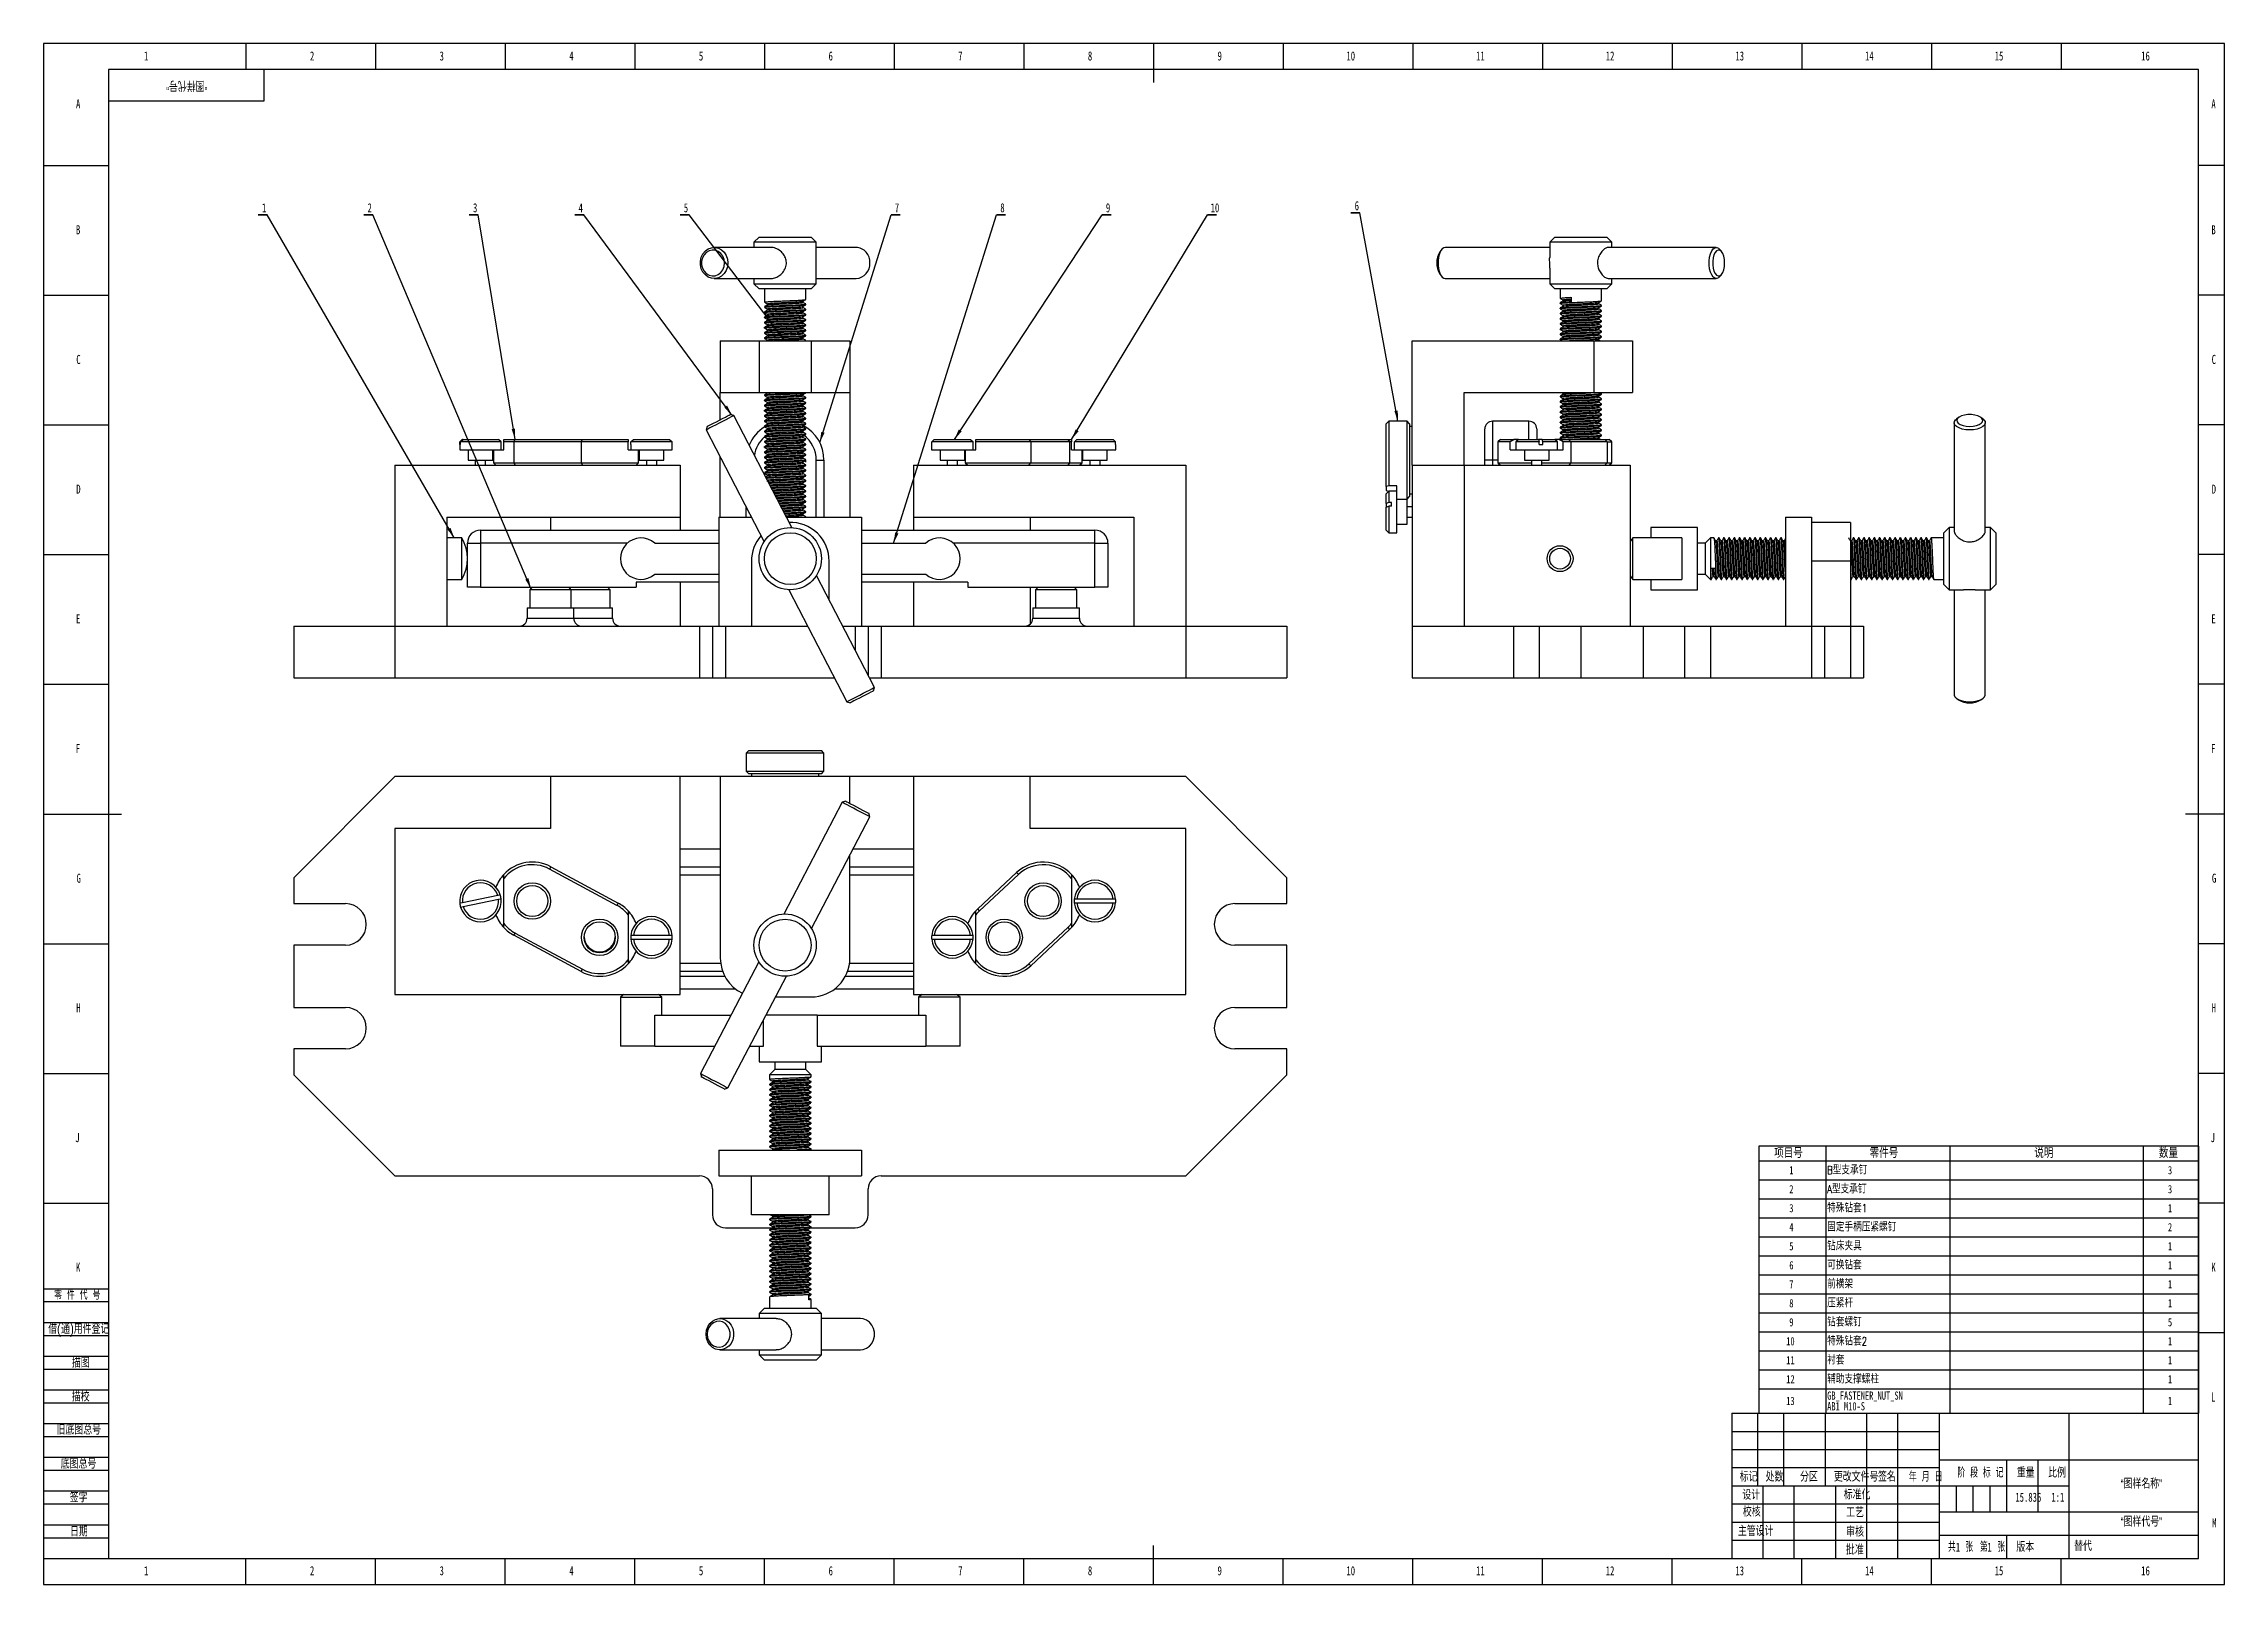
# Model space of a CAD drawing. Header units: millimetres. Extents: x 0 to 841, y 0 to 594.
import ezdxf

# ---------------------------------------------------------------- set-up
doc = ezdxf.new("R2010")
doc.units = ezdxf.units.MM
for name, color, linetype in [('10', 7, 'Continuous'), ('5', 7, 'Continuous'), ('SLD-0', 7, 'Continuous')]:
    doc.layers.add(name, color=color, linetype=linetype)
doc.styles.add('SLDTEXTSTYLE0', font='TXT', dxfattribs={"width": 0.7, "bigfont": 'bigfont'})
doc.styles.add('SLDTEXTSTYLE1', font='TXT', dxfattribs={"width": 0.62, "bigfont": 'bigfont'})
doc.styles.add('SLDTEXTSTYLE2', font='TXT', dxfattribs={"width": 0.614286, "bigfont": 'bigfont'})
doc.styles.add('SLDTEXTSTYLE3', font='TXT', dxfattribs={"width": 0.6, "bigfont": 'bigfont'})
doc.styles.add('SLDTEXTSTYLE4', font='TXT', dxfattribs={"width": 0.7})
doc.styles.add('SLDTEXTSTYLE5', font='TXT', dxfattribs={"width": 0.75, "bigfont": 'bigfont'})
doc.styles.add('SLDTEXTSTYLE6', font='TXT', dxfattribs={"width": 0.75})
doc.dimstyles.new('SLDDIMSTYLE0', dxfattribs={"dimtxt": 0.18, "dimasz": 4.08, "dimexe": 0, "dimexo": 0.0625, "dimgap": 0, "dimtad": 0, "dimtih": 1, "dimtoh": 1, "dimdec": 0, "dimrnd": 1e-09, "dimzin": 0, "dimdsep": 46, "dimtxsty": 'Standard', "dimsah": 1, "dimcen": 0.09, "dimadec": 0, "dimazin": 0, "dimtfac": 4.08, "dimtdec": 0, "dimtofl": 0, "dimtmove": 0, "dimatfit": 3, "dimfxl": 0, "dimfrac": 2, "dimtolj": 1, "dimtzin": 0, "dimarcsym": 0})

msp = doc.modelspace()

# ---------------------------------------------------------------- texts
at = {"layer": '10', "char_height": 3.5}
for s, insert, attachment_point, style in [('1', (39.54, 591), 2, 'SLDTEXTSTYLE4'), ('2', (103.54, 591), 2, 'SLDTEXTSTYLE4'), ('3', (153.54, 591), 2, 'SLDTEXTSTYLE4'), ('4', (203.54, 591), 2, 'SLDTEXTSTYLE4'), ('5', (253.54, 591), 2, 'SLDTEXTSTYLE4'), ('6', (303.55, 591), 2, 'SLDTEXTSTYLE4'), ('7', (353.55, 591), 2, 'SLDTEXTSTYLE4'), ('8', (403.55, 591), 2, 'SLDTEXTSTYLE4'), ('9', (453.55, 591), 2, 'SLDTEXTSTYLE4'), ('10', (504.09, 591), 2, 'SLDTEXTSTYLE4'), ('11', (554.09, 591), 2, 'SLDTEXTSTYLE4'), ('12', (604.09, 591), 2, 'SLDTEXTSTYLE4'), ('13', (654.09, 591), 2, 'SLDTEXTSTYLE4'), ('14', (704.09, 591), 2, 'SLDTEXTSTYLE4'), ('15', (754.09, 591), 2, 'SLDTEXTSTYLE4'), ('16', (810.59, 591), 2, 'SLDTEXTSTYLE4'), ('A', (13.32, 572.5), 2, 'SLDTEXTSTYLE4'), ('A', (836.82, 572.5), 2, 'SLDTEXTSTYLE4'), ('B', (13.32, 524), 2, 'SLDTEXTSTYLE4'), ('B', (836.82, 524), 2, 'SLDTEXTSTYLE4'), ('C', (13.43, 474), 2, 'SLDTEXTSTYLE4'), ('C', (836.93, 474), 2, 'SLDTEXTSTYLE4'), ('D', (13.43, 424), 2, 'SLDTEXTSTYLE4'), ('D', (836.93, 424), 2, 'SLDTEXTSTYLE4'), ('E', (13.32, 374), 2, 'SLDTEXTSTYLE4'), ('E', (836.82, 374), 2, 'SLDTEXTSTYLE4'), ('F', (13.22, 324), 2, 'SLDTEXTSTYLE4'), ('F', (836.72, 324), 2, 'SLDTEXTSTYLE4'), ('G', (13.54, 274), 2, 'SLDTEXTSTYLE4'), ('G', (837.04, 274), 2, 'SLDTEXTSTYLE4'), ('H', (13.43, 224), 2, 'SLDTEXTSTYLE4'), ('H', (836.93, 224), 2, 'SLDTEXTSTYLE4'), ('J', (13.02, 174), 2, 'SLDTEXTSTYLE4'), ('J', (836.52, 174), 2, 'SLDTEXTSTYLE4'), ('K', (13.32, 124), 2, 'SLDTEXTSTYLE4'), ('K', (836.82, 124), 2, 'SLDTEXTSTYLE4'), ('L', (836.68, 74), 2, 'SLDTEXTSTYLE4'), ('15.836', (765.39, 35.35), 2, 'SLDTEXTSTYLE4'), ('1:1', (776.75, 35.35), 2, 'SLDTEXTSTYLE4'), ('\\M+18167图样\\M+196BC\\M+18FCC\\M+18168', (808.99, 40.49), 2, 'SLDTEXTSTYLE0'), ('\\M+18D5A\\M+18A6A', (658.73, 29.67), 2, 'SLDTEXTSTYLE0'), ('\\M+18167图样\\M+191E3\\M+18D86\\M+18168', (808.99, 25.83), 2, 'SLDTEXTSTYLE0'), ('M', (837.1, 25.5), 2, 'SLDTEXTSTYLE4'), ('\\M+18EE5\\M+18AC7设计', (660.26, 22.22), 2, 'SLDTEXTSTYLE0'), ('1', (737.45, 16.09), 1, 'SLDTEXTSTYLE4'), ('1', (749.57, 16.09), 1, 'SLDTEXTSTYLE4'), ('1', (39.54, 7), 2, 'SLDTEXTSTYLE4'), ('2', (103.54, 7), 2, 'SLDTEXTSTYLE4'), ('3', (153.54, 7), 2, 'SLDTEXTSTYLE4'), ('4', (203.54, 7), 2, 'SLDTEXTSTYLE4'), ('5', (253.54, 7), 2, 'SLDTEXTSTYLE4'), ('6', (303.55, 7), 2, 'SLDTEXTSTYLE4'), ('7', (353.55, 7), 2, 'SLDTEXTSTYLE4'), ('8', (403.55, 7), 2, 'SLDTEXTSTYLE4'), ('9', (453.55, 7), 2, 'SLDTEXTSTYLE4'), ('10', (504.09, 7), 2, 'SLDTEXTSTYLE4'), ('11', (554.09, 7), 2, 'SLDTEXTSTYLE4'), ('12', (604.09, 7), 2, 'SLDTEXTSTYLE4'), ('13', (654.09, 7), 2, 'SLDTEXTSTYLE4'), ('14', (704.09, 7), 2, 'SLDTEXTSTYLE4'), ('15', (754.09, 7), 2, 'SLDTEXTSTYLE4'), ('16', (810.59, 7), 2, 'SLDTEXTSTYLE4')]:
    msp.add_mtext(s, dxfattribs=dict(at, insert=insert, attachment_point=attachment_point, style=style))
at = {"layer": '10', "color": 7, "char_height": 3.5}
for s, insert, attachment_point, style in [('\\M+197EB \\M+18C8F \\M+191E3 \\M+18D86', (4.08, 113.29), 1, 'SLDTEXTSTYLE2'), ('\\M+18ED8(\\M+192CA)\\M+19770\\M+18C8F\\M+1936F记', (1.82, 100.14), 1, 'SLDTEXTSTYLE0'), ('\\M+19560图', (14.33, 87.09), 2, 'SLDTEXTSTYLE0'), ('\\M+19560\\M+18D5A', (14.3, 74.06), 2, 'SLDTEXTSTYLE0'), ('\\M+18B8C\\M+192EA图总\\M+18D86', (4.99, 61.27), 1, 'SLDTEXTSTYLE0'), ('\\M+192EA图总\\M+18D86', (6.61, 48.18), 1, 'SLDTEXTSTYLE0'), ('标记', (657.52, 43.15), 2, 'SLDTEXTSTYLE0'), ('处\\M+19094', (667.5, 43.15), 2, 'SLDTEXTSTYLE0'), ('\\M+195AA\\M+18BE6', (680.8, 43.15), 2, 'SLDTEXTSTYLE0'), ('\\M+18D58\\M+189FC\\M+195B6\\M+18C8F\\M+18D86', (698.99, 43.15), 2, 'SLDTEXTSTYLE0'), ('签\\M+196BC', (710.85, 43.15), 2, 'SLDTEXTSTYLE0'), ('\\M+1944E \\M+18C8E \\M+193FA', (725.8, 43.15), 2, 'SLDTEXTSTYLE1'), ('阶 \\M+19269 标 记', (746.91, 44.73), 2, 'SLDTEXTSTYLE2'), ('\\M+18F64\\M+197CA', (764.38, 44.73), 2, 'SLDTEXTSTYLE0'), ('\\M+194E4\\M+197E1', (776.5, 44.73), 2, 'SLDTEXTSTYLE0'), ('签\\M+18E9A', (13.53, 35.16), 2, 'SLDTEXTSTYLE0'), ('设计', (658.53, 36.17), 2, 'SLDTEXTSTYLE0'), ('标\\M+18F79\\M+189BB', (699.35, 36.28), 2, 'SLDTEXTSTYLE0'), ('\\M+18D48艺', (698.57, 29.37), 2, 'SLDTEXTSTYLE0'), ('\\M+193FA\\M+18AFA', (13.61, 22.05), 2, 'SLDTEXTSTYLE0'), ('审\\M+18A6A', (698.57, 21.92), 2, 'SLDTEXTSTYLE0'), ('\\M+194E1\\M+18F79', (698.49, 15.01), 2, 'SLDTEXTSTYLE0'), ('\\M+18BA4  张', (739.27, 16.09), 2, 'SLDTEXTSTYLE3'), ('\\M+191E6  张', (751.61, 16.09), 2, 'SLDTEXTSTYLE3'), ('\\M+194C5\\M+1967B', (764.21, 16.09), 2, 'SLDTEXTSTYLE0')]:
    msp.add_mtext(s, dxfattribs=dict(at, insert=insert, attachment_point=attachment_point, style=style))
at = {"layer": 'SLD-0', "insert": (55.21, 576.13), "char_height": 3.5, "attachment_point": 2, "rotation": 180, "style": 'SLDTEXTSTYLE0'}
msp.add_mtext('\\M+18167图样\\M+191E3\\M+18D86\\M+18168', dxfattribs=at)
at = {"layer": 'SLD-0', "insert": (783.07, 16.45), "char_height": 3.5, "attachment_point": 1, "style": 'SLDTEXTSTYLE0'}
msp.add_mtext('\\M+191D6\\M+191E3', dxfattribs=at)

# ---------------------------------------------------------------- blocks, each defined once
blk = doc.blocks.new('SW_TABLEANNOTATION_0')
at = {"layer": '10', "color": 0}
for p, q in [((0, 0), (0, -102.99)), ((169.69, 0), (0, 0)), ((25.88, 0), (25.88, -5.66)), ((73.63, 0), (73.63, -5.66)), ((148.26, 0), (148.26, -5.66)), ((169.69, -102.99), (169.69, 0)), ((0, -5.66), (169.69, -5.66)), ((25.88, -5.66), (25.88, -102.99)), ((73.63, -5.66), (73.63, -102.99)), ((148.26, -5.66), (148.26, -102.99)), ((0, -12.99), (169.69, -12.99)), ((0, -20.31), (169.69, -20.31)), ((0, -27.64), (169.69, -27.64)), ((0, -34.97), (169.69, -34.97)), ((0, -42.29), (169.69, -42.29)), ((0, -49.62), (169.69, -49.62)), ((0, -56.95), (169.69, -56.95)), ((0, -64.28), (169.69, -64.28)), ((0, -71.6), (169.69, -71.6)), ((0, -78.93), (169.69, -78.93)), ((0, -86.26), (169.69, -86.26)), ((0, -93.58), (169.69, -93.58)), ((0, -102.99), (169.69, -102.99))]:
    blk.add_line(p, q, dxfattribs=at)
at = {"layer": '10', "color": 0, "attachment_point": 1}
for s, insert, char_height, style in [('项\\M+196DA\\M+18D86', (5.94, -1.01), 3.5, 'SLDTEXTSTYLE5'), ('1', (11.77, -7.69), 3.17, 'SLDTEXTSTYLE6'), ('B\\M+18C5E\\M+18E78\\M+18FB3钉', (26.38, -7.69), 3.175, 'SLDTEXTSTYLE5'), ('\\M+197EB\\M+18C8F\\M+18D86', (42.76, -1.01), 3.5, 'SLDTEXTSTYLE5'), ('说\\M+196BE', (106.28, -1.01), 3.5, 'SLDTEXTSTYLE5'), ('\\M+19094\\M+197CA', (154.31, -1.01), 3.5, 'SLDTEXTSTYLE5'), ('3', (157.8, -7.69), 3.17, 'SLDTEXTSTYLE6'), ('2', (11.77, -15.01), 3.17, 'SLDTEXTSTYLE6'), ('A\\M+18C5E\\M+18E78\\M+18FB3钉', (26.38, -15.01), 3.175, 'SLDTEXTSTYLE5'), ('3', (157.8, -15.01), 3.17, 'SLDTEXTSTYLE6'), ('3', (11.77, -22.34), 3.17, 'SLDTEXTSTYLE6'), ('\\M+193C1\\M+18EEA钻\\M+193851', (26.38, -22.34), 3.175, 'SLDTEXTSTYLE5'), ('1', (157.8, -22.34), 3.17, 'SLDTEXTSTYLE6'), ('4', (11.77, -29.67), 3.17, 'SLDTEXTSTYLE6'), ('\\M+18CC5\\M+192E8\\M+18EE8\\M+195BF压紧\\M+19786钉', (26.38, -29.67), 3.175, 'SLDTEXTSTYLE5'), ('2', (157.8, -29.67), 3.17, 'SLDTEXTSTYLE6'), ('5', (11.77, -36.99), 3.17, 'SLDTEXTSTYLE6'), ('钻\\M+18FB0夹\\M+18BEF', (26.38, -36.99), 3.175, 'SLDTEXTSTYLE5'), ('1', (157.8, -36.99), 3.17, 'SLDTEXTSTYLE6'), ('6', (11.77, -44.32), 3.17, 'SLDTEXTSTYLE6'), ('\\M+189C2换钻\\M+19385', (26.38, -44.32), 3.175, 'SLDTEXTSTYLE5'), ('1', (157.8, -44.32), 3.17, 'SLDTEXTSTYLE6'), ('7', (11.77, -51.65), 3.17, 'SLDTEXTSTYLE6'), ('压紧\\M+19E57', (26.38, -58.97), 3.175, 'SLDTEXTSTYLE5'), ('\\M+1914F\\M+189A1\\M+189CB', (26.38, -51.65), 3.175, 'SLDTEXTSTYLE5'), ('1', (157.8, -51.65), 3.17, 'SLDTEXTSTYLE6'), ('8', (11.77, -58.97), 3.17, 'SLDTEXTSTYLE6'), ('9', (11.77, -66.3), 3.17, 'SLDTEXTSTYLE6'), ('钻\\M+19385\\M+19786钉', (26.38, -66.3), 3.175, 'SLDTEXTSTYLE5'), ('5', (157.8, -66.3), 3.17, 'SLDTEXTSTYLE6'), ('1', (157.8, -58.97), 3.17, 'SLDTEXTSTYLE6'), ('10', (10.59, -73.63), 3.175, 'SLDTEXTSTYLE6'), ('\\M+193C1\\M+18EEA钻\\M+193852', (26.38, -73.63), 3.175, 'SLDTEXTSTYLE5'), ('1', (157.8, -73.63), 3.17, 'SLDTEXTSTYLE6'), ('11', (10.59, -80.95), 3.175, 'SLDTEXTSTYLE6'), ('衬\\M+19385', (26.38, -80.95), 3.175, 'SLDTEXTSTYLE5'), ('1', (157.8, -80.95), 3.17, 'SLDTEXTSTYLE6'), ('12', (10.59, -88.28), 3.175, 'SLDTEXTSTYLE6'), ('辅\\M+18F95\\M+18E78撑\\M+19786\\M+1928C', (26.38, -88.28), 3.175, 'SLDTEXTSTYLE5'), ('1', (157.8, -88.28), 3.17, 'SLDTEXTSTYLE6'), ('13', (10.59, -96.65), 3.175, 'SLDTEXTSTYLE6'), ('AB1 M10-S', (26.38, -98.7), 3.175, 'SLDTEXTSTYLE6'), ('GB_FASTENER_NUT_SN', (26.38, -94.6), 3.175, 'SLDTEXTSTYLE6'), ('1', (157.8, -96.65), 3.17, 'SLDTEXTSTYLE6')]:
    blk.add_mtext(s, dxfattribs=dict(at, insert=insert, char_height=char_height, style=style))
blk = doc.blocks.new('SW_NOTE_0')
at = {"layer": '10', "color": 0}
for p, q in [((-3.47, 0), (0, 0)), ((0, 0), (-3.47, 0)), ((-3.47, 0), (0, 0)), ((0, 0), (-3.47, 0)), ((-3.47, 0), (0, 0)), ((0, 0), (-3.47, 0))]:
    blk.add_line(p, q, dxfattribs=at)
at = {"layer": '10', "color": 0, "insert": (-1.19, 4.48), "char_height": 3.5, "attachment_point": 2, "style": 'SLDTEXTSTYLE4'}
blk.add_mtext('1', dxfattribs=at)
blk = doc.blocks.new('SW_NOTE_1')
at = {"layer": '10', "color": 0}
for p, q in [((-3.47, 0), (0, 0)), ((0, 0), (-3.47, 0)), ((-3.47, 0), (0, 0)), ((0, 0), (-3.47, 0)), ((-3.47, 0), (0, 0)), ((0, 0), (-3.47, 0))]:
    blk.add_line(p, q, dxfattribs=at)
at = {"layer": '10', "color": 0, "insert": (-1.19, 4.48), "char_height": 3.5, "attachment_point": 2, "style": 'SLDTEXTSTYLE4'}
blk.add_mtext('2', dxfattribs=at)
blk = doc.blocks.new('SW_NOTE_2')
at = {"layer": '10', "color": 0}
for p, q in [((-3.47, 0), (0, 0)), ((0, 0), (-3.47, 0)), ((-3.47, 0), (0, 0)), ((0, 0), (-3.47, 0)), ((-3.47, 0), (0, 0)), ((0, 0), (-3.47, 0))]:
    blk.add_line(p, q, dxfattribs=at)
at = {"layer": '10', "color": 0, "insert": (-1.19, 4.48), "char_height": 3.5, "attachment_point": 2, "style": 'SLDTEXTSTYLE4'}
blk.add_mtext('3', dxfattribs=at)
blk = doc.blocks.new('SW_NOTE_3')
at = {"layer": '10', "color": 0}
for p, q in [((-3.47, 0), (0, 0)), ((0, 0), (-3.47, 0)), ((-3.47, 0), (0, 0)), ((0, 0), (-3.47, 0)), ((-3.47, 0), (0, 0)), ((0, 0), (-3.47, 0))]:
    blk.add_line(p, q, dxfattribs=at)
at = {"layer": '10', "color": 0, "insert": (-1.19, 4.48), "char_height": 3.5, "attachment_point": 2, "style": 'SLDTEXTSTYLE4'}
blk.add_mtext('4', dxfattribs=at)
blk = doc.blocks.new('SW_NOTE_4')
at = {"layer": '10', "color": 0}
for p, q in [((-3.47, 0), (0, 0)), ((0, 0), (-3.47, 0)), ((-3.47, 0), (0, 0)), ((0, 0), (-3.47, 0)), ((-3.47, 0), (0, 0)), ((0, 0), (-3.47, 0))]:
    blk.add_line(p, q, dxfattribs=at)
at = {"layer": '10', "color": 0, "insert": (-1.19, 4.48), "char_height": 3.5, "attachment_point": 2, "style": 'SLDTEXTSTYLE4'}
blk.add_mtext('5', dxfattribs=at)
blk = doc.blocks.new('SW_NOTE_5')
at = {"layer": '10', "color": 0}
for p, q in [((0, 0), (3.47, 0)), ((3.47, 0), (0, 0)), ((0, 0), (3.47, 0)), ((3.47, 0), (0, 0)), ((0, 0), (3.47, 0)), ((3.47, 0), (0, 0))]:
    blk.add_line(p, q, dxfattribs=at)
at = {"layer": '10', "color": 0, "insert": (2.28, 4.48), "char_height": 3.5, "attachment_point": 2, "style": 'SLDTEXTSTYLE4'}
blk.add_mtext('7', dxfattribs=at)
blk = doc.blocks.new('SW_NOTE_6')
at = {"layer": '10', "color": 0}
for p, q in [((0, 0), (3.47, 0)), ((3.47, 0), (0, 0)), ((0, 0), (3.47, 0)), ((3.47, 0), (0, 0)), ((0, 0), (3.47, 0)), ((3.47, 0), (0, 0))]:
    blk.add_line(p, q, dxfattribs=at)
at = {"layer": '10', "color": 0, "insert": (2.28, 4.48), "char_height": 3.5, "attachment_point": 2, "style": 'SLDTEXTSTYLE4'}
blk.add_mtext('8', dxfattribs=at)
blk = doc.blocks.new('SW_NOTE_7')
at = {"layer": '10', "color": 0}
for p, q in [((0, 0), (3.47, 0)), ((3.47, 0), (0, 0)), ((0, 0), (3.47, 0)), ((3.47, 0), (0, 0)), ((0, 0), (3.47, 0)), ((3.47, 0), (0, 0))]:
    blk.add_line(p, q, dxfattribs=at)
at = {"layer": '10', "color": 0, "insert": (2.28, 4.48), "char_height": 3.5, "attachment_point": 2, "style": 'SLDTEXTSTYLE4'}
blk.add_mtext('9', dxfattribs=at)
blk = doc.blocks.new('SW_NOTE_8')
at = {"layer": '10', "color": 0}
for p, q in [((0, 0), (3.47, 0)), ((3.47, 0), (0, 0)), ((0, 0), (3.47, 0)), ((3.47, 0), (0, 0)), ((0, 0), (3.47, 0)), ((3.47, 0), (0, 0))]:
    blk.add_line(p, q, dxfattribs=at)
at = {"layer": '10', "color": 0, "insert": (2.82, 4.48), "char_height": 3.5, "attachment_point": 2, "style": 'SLDTEXTSTYLE4'}
blk.add_mtext('10', dxfattribs=at)
blk = doc.blocks.new('SW_NOTE_9')
at = {"layer": '10', "color": 0}
for p, q in [((-3.47, 0), (0, 0)), ((0, 0), (-3.47, 0)), ((-3.47, 0), (0, 0)), ((0, 0), (-3.47, 0)), ((-3.47, 0), (0, 0)), ((0, 0), (-3.47, 0))]:
    blk.add_line(p, q, dxfattribs=at)
at = {"layer": '10', "color": 0, "insert": (-1.19, 4.48), "char_height": 3.5, "attachment_point": 2, "style": 'SLDTEXTSTYLE4'}
blk.add_mtext('6', dxfattribs=at)

# ---------------------------------------------------------------- linework, layer by layer
at = {"color": 7, "linetype": 'Continuous', "lineweight": 25}
for p, q in [((280.4, 515.44), (258.58, 515.44)), ((275.95, 519.44), (273.95, 517.44)), ((273.95, 517.44), (273.95, 515.44)), ((296.58, 517.44), (273.95, 517.44)), ((275.95, 519.44), (294.81, 519.44)), ((294.81, 519.44), (295.95, 519.44)), ((297.95, 517.44), (295.95, 519.44)), ((297.95, 517.44), (296.58, 517.44)), ((297.95, 501.44), (297.95, 517.44)), ((313.32, 515.44), (297.95, 515.44)), ((539.07, 514.55), (538.43, 513.7)), ((580.8, 515.44), (540.53, 515.44)), ((582.8, 519.44), (580.8, 517.44)), ((580.8, 517.44), (580.8, 511.57)), ((604.8, 517.44), (580.8, 517.44)), ((582.8, 519.44), (602.8, 519.44)), ((604.8, 517.44), (602.8, 519.44)), ((645.07, 515.44), (603.4, 515.44)), ((604.8, 515.44), (604.8, 517.44)), ((647.17, 513.7), (646.53, 514.55)), ((538.43, 505.18), (539.07, 504.32)), ((580.8, 507.44), (580.8, 501.44)), ((646.53, 504.32), (647.17, 505.18)), ((258.58, 503.44), (280.4, 503.44)), ((273.95, 503.44), (273.95, 501.44)), ((273.95, 501.44), (275.95, 499.44)), ((273.95, 501.44), (297.95, 501.44)), ((295.95, 499.44), (275.95, 499.44)), ((277.95, 499.44), (277.95, 494.34)), ((293.95, 495.34), (293.95, 499.44)), ((295.95, 499.44), (297.95, 501.44)), ((297.95, 503.44), (313.32, 503.44)), ((540.53, 503.44), (580.8, 503.44)), ((580.8, 501.44), (582.8, 499.44)), ((580.8, 501.44), (587.23, 501.44)), ((588.16, 499.44), (582.8, 499.44)), ((584.8, 499.44), (584.8, 495.84)), ((587.23, 501.44), (604.8, 501.44)), ((602.8, 499.44), (588.16, 499.44)), ((600.8, 494.84), (600.8, 499.44)), ((602.8, 499.44), (604.8, 501.44)), ((603.41, 503.44), (645.07, 503.44)), ((604.8, 501.44), (604.8, 503.44)), ((277.95, 492.59), (277.95, 492.34)), ((277.95, 490.59), (277.95, 490.34)), ((277.95, 488.59), (277.95, 488.34)), ((279.03, 493.72), (279.03, 493.23)), ((279.03, 491.72), (279.03, 491.23)), ((279.03, 489.72), (279.03, 489.23)), ((292.87, 494.21), (292.87, 494.71)), ((292.87, 492.21), (292.87, 492.71)), ((292.87, 490.21), (292.87, 490.71)), ((292.87, 488.21), (292.87, 488.71)), ((293.91, 493.62), (293.8, 493.64)), ((293.91, 491.62), (293.8, 491.64)), ((293.91, 489.62), (293.8, 489.64)), ((293.95, 493.34), (293.95, 493.59)), ((293.95, 491.34), (293.95, 491.59)), ((293.95, 489.34), (293.95, 489.59)), ((584.8, 494.09), (584.8, 493.84)), ((584.8, 492.09), (584.8, 491.84)), ((584.8, 490.09), (584.8, 489.84)), ((584.8, 488.09), (584.8, 487.84)), ((585.88, 495.21), (585.88, 494.73)), ((585.88, 493.21), (585.88, 492.73)), ((585.88, 491.21), (585.88, 490.73)), ((585.88, 489.21), (585.88, 488.73)), ((589.09, 496.19), (589.09, 494.44)), ((599.72, 493.71), (599.72, 494.2)), ((599.72, 491.71), (599.72, 492.2)), ((599.72, 489.71), (599.72, 490.2)), ((599.72, 487.71), (599.72, 488.2)), ((600.8, 492.84), (600.8, 493.09)), ((600.8, 490.84), (600.8, 491.09)), ((600.8, 488.84), (600.8, 489.09)), ((260.95, 479.44), (260.95, 459.44)), ((260.95, 479.44), (275.95, 479.44)), ((275.95, 479.44), (275.95, 459.44)), ((275.95, 479.44), (295.95, 479.44)), ((277.95, 486.59), (277.95, 486.34)), ((277.95, 484.59), (277.95, 484.34)), ((277.95, 482.59), (277.95, 482.34)), ((277.95, 480.59), (277.95, 480.34)), ((279.03, 487.72), (279.03, 487.23)), ((279.03, 485.72), (279.03, 485.23)), ((279.03, 483.72), (279.03, 483.23)), ((279.03, 481.72), (279.03, 481.23)), ((279.03, 479.72), (279.03, 479.44)), ((292.87, 486.21), (292.87, 486.71)), ((292.87, 484.21), (292.87, 484.71)), ((292.87, 482.21), (292.87, 482.71)), ((292.87, 480.21), (292.87, 480.71)), ((293.91, 487.62), (293.8, 487.64)), ((293.91, 485.62), (293.8, 485.64)), ((293.91, 483.62), (293.8, 483.64)), ((293.91, 481.62), (293.8, 481.64)), ((293.91, 479.62), (293.8, 479.64)), ((293.95, 487.34), (293.95, 487.59)), ((293.95, 485.34), (293.95, 485.59)), ((293.95, 483.34), (293.95, 483.59)), ((293.95, 481.34), (293.95, 481.59)), ((293.95, 479.44), (293.95, 479.59)), ((295.95, 479.44), (295.95, 459.44)), ((295.95, 479.44), (310.95, 479.44)), ((310.95, 479.44), (310.95, 459.44)), ((527.8, 479.44), (597.8, 479.44)), ((527.8, 431.44), (527.8, 479.44)), ((584.8, 486.09), (584.8, 485.84)), ((584.8, 484.09), (584.8, 483.84)), ((584.8, 482.09), (584.8, 481.84)), ((584.8, 480.09), (584.8, 479.84)), ((585.88, 487.21), (585.88, 486.73)), ((585.88, 485.21), (585.88, 484.73)), ((585.88, 483.21), (585.88, 482.73)), ((585.88, 481.21), (585.88, 480.73)), ((597.8, 479.44), (597.8, 459.44)), ((597.8, 479.44), (612.8, 479.44)), ((599.72, 485.71), (599.72, 486.2)), ((599.72, 483.71), (599.72, 484.2)), ((599.72, 481.71), (599.72, 482.2)), ((599.72, 479.71), (599.72, 480.2)), ((600.22, 479.44), (599.72, 479.73)), ((600.8, 486.84), (600.8, 487.09)), ((600.8, 484.84), (600.8, 485.09)), ((600.8, 482.84), (600.8, 483.09)), ((600.8, 480.84), (600.8, 481.09)), ((612.8, 479.44), (612.8, 459.44)), ((260.95, 459.44), (275.95, 459.44)), ((260.95, 449.02), (260.95, 459.44)), ((275.95, 459.44), (295.95, 459.44)), ((277.95, 458.59), (277.95, 458.34)), ((277.95, 456.59), (277.95, 456.34)), ((277.95, 454.59), (277.95, 454.34)), ((279.03, 459.44), (279.03, 459.23)), ((279.03, 457.72), (279.03, 457.23)), ((279.03, 455.72), (279.03, 455.23)), ((292.87, 458.21), (292.87, 458.71)), ((292.87, 456.21), (292.87, 456.71)), ((292.87, 454.21), (292.87, 454.71)), ((293.91, 457.62), (293.8, 457.64)), ((293.91, 455.62), (293.8, 455.64)), ((293.95, 459.34), (293.95, 459.44)), ((293.95, 457.34), (293.95, 457.59)), ((293.95, 455.34), (293.95, 455.59)), ((295.95, 459.44), (310.95, 459.44)), ((310.95, 459.44), (310.95, 411.44)), ((547.8, 459.44), (597.8, 459.44)), ((547.8, 431.44), (547.8, 459.44)), ((584.8, 458.09), (584.8, 457.84)), ((584.8, 456.09), (584.8, 455.84)), ((585.48, 459.44), (585.88, 459.2)), ((585.88, 459.21), (585.88, 458.73)), ((585.88, 457.21), (585.88, 456.73)), ((585.88, 455.21), (585.88, 454.73)), ((597.8, 459.44), (612.8, 459.44)), ((599.72, 457.71), (599.72, 458.2)), ((599.72, 455.71), (599.72, 456.2)), ((599.72, 453.71), (599.72, 454.2)), ((600.8, 458.84), (600.8, 459.09)), ((600.8, 456.84), (600.8, 457.09)), ((600.8, 454.84), (600.8, 455.09)), ((255.92, 446.42), (255.49, 445.07)), ((266.15, 450.59), (264.8, 451.01)), ((288.5, 407.42), (266.15, 450.59)), ((277.95, 452.59), (277.95, 452.34)), ((277.95, 450.59), (277.95, 450.34)), ((277.95, 448.59), (277.95, 448.34)), ((277.95, 446.59), (277.95, 446.34)), ((279.03, 453.72), (279.03, 453.23)), ((279.03, 451.72), (279.03, 451.23)), ((279.03, 449.72), (279.03, 449.23)), ((279.03, 447.72), (279.03, 447.23)), ((292.87, 452.21), (292.87, 452.71)), ((292.87, 450.21), (292.87, 450.71)), ((292.87, 448.21), (292.87, 448.71)), ((292.87, 446.21), (292.87, 446.71)), ((293.91, 453.62), (293.8, 453.64)), ((293.91, 451.62), (293.8, 451.64)), ((293.91, 449.62), (293.8, 449.64)), ((293.91, 447.62), (293.8, 447.64)), ((293.95, 453.34), (293.95, 453.59)), ((293.95, 451.34), (293.95, 451.59)), ((293.95, 449.34), (293.95, 449.59)), ((293.95, 447.34), (293.95, 447.59)), ((518.8, 448.44), (517.8, 447.44)), ((517.8, 423.31), (517.8, 447.44)), ((525.8, 448.44), (518.8, 448.44)), ((518.8, 448.44), (518.8, 423.46)), ((526.8, 447.44), (525.8, 448.44)), ((525.8, 434.87), (525.8, 448.44)), ((526.8, 447.44), (526.8, 434.77)), ((527.8, 446.44), (526.8, 446.44)), ((572.8, 448.44), (558.8, 448.44)), ((584.8, 454.09), (584.8, 453.84)), ((584.8, 452.09), (584.8, 451.84)), ((584.8, 450.09), (584.8, 449.84)), ((584.8, 448.09), (584.8, 447.84)), ((584.8, 446.09), (584.8, 445.84)), ((585.88, 453.21), (585.88, 452.73)), ((585.88, 451.21), (585.88, 450.73)), ((585.88, 449.21), (585.88, 448.73)), ((585.88, 447.21), (585.88, 446.73)), ((599.72, 451.71), (599.72, 452.2)), ((599.72, 449.71), (599.72, 450.2)), ((599.72, 447.71), (599.72, 448.2)), ((599.72, 445.71), (599.72, 446.2)), ((600.8, 452.84), (600.8, 453.09)), ((600.8, 450.84), (600.8, 451.09)), ((600.8, 448.84), (600.8, 449.09)), ((600.8, 446.84), (600.8, 447.09)), ((736.8, 447.83), (736.8, 406.07)), ((738.52, 449.91), (737.67, 449.26)), ((747.93, 449.26), (747.08, 449.91)), ((748.8, 406.06), (748.8, 447.83)), ((161.45, 441.44), (160.45, 440.44)), ((160.45, 440.44), (160.45, 437.44)), ((160.5, 440.44), (160.45, 440.44)), ((160.45, 437.44), (170.08, 437.44)), ((160.5, 439.44), (160.5, 440.44)), ((160.5, 439.44), (160.81, 439.44)), ((160.81, 440.44), (161.79, 441.44)), ((160.81, 439.44), (160.81, 440.44)), ((176.45, 440.44), (160.81, 440.44)), ((161.45, 441.44), (161.48, 441.44)), ((161.79, 441.44), (161.48, 441.44)), ((161.79, 441.44), (175.45, 441.44)), ((163.7, 437.44), (163.7, 433.44)), ((170.08, 437.44), (174.43, 437.44)), ((173.2, 433.44), (173.2, 437.44)), ((173.45, 437.44), (173.45, 432.44)), ((174.43, 437.44), (177.45, 437.44)), ((176.45, 440.44), (175.45, 441.44)), ((176.45, 437.44), (176.45, 440.44)), ((177.45, 440.44), (177.45, 441.44)), ((177.45, 441.44), (181.81, 441.44)), ((177.45, 437.44), (177.45, 440.44)), ((181.34, 440.44), (177.45, 440.44)), ((181.34, 440.44), (181.81, 441.44)), ((207.34, 440.44), (181.34, 440.44)), ((181.34, 440.44), (181.34, 432.44)), ((181.81, 441.44), (207.81, 441.44)), ((207.34, 440.44), (207.81, 441.44)), ((225.45, 440.44), (207.34, 440.44)), ((207.34, 440.44), (207.34, 432.44)), ((207.81, 441.44), (225.45, 441.44)), ((225.45, 441.44), (225.45, 440.44)), ((225.45, 437.44), (225.45, 440.44)), ((225.45, 437.44), (228.48, 437.44)), ((226.45, 439.44), (226.45, 437.44)), ((226.45, 439.44), (226.49, 439.44)), ((226.49, 440.44), (227.49, 441.44)), ((242.42, 440.44), (226.49, 440.44)), ((226.49, 439.44), (226.49, 440.44)), ((227.49, 441.44), (241.41, 441.44)), ((228.48, 437.44), (234.45, 437.44)), ((229.45, 432.44), (229.45, 437.44)), ((229.7, 437.44), (229.7, 433.44)), ((234.45, 437.44), (242.45, 437.44)), ((239.2, 433.44), (239.2, 437.44)), ((241.41, 441.44), (242.42, 440.44)), ((242.42, 439.44), (242.42, 440.44)), ((242.42, 439.44), (242.45, 439.44)), ((242.45, 437.44), (242.45, 439.44)), ((255.49, 445.07), (277.82, 401.94)), ((277.95, 444.59), (277.95, 444.34)), ((277.95, 442.59), (277.95, 442.34)), ((277.95, 440.59), (277.95, 440.34)), ((277.95, 438.59), (277.95, 438.34)), ((279.03, 445.72), (279.03, 445.23)), ((279.03, 443.72), (279.03, 443.23)), ((279.03, 441.72), (279.03, 441.23)), ((279.03, 439.72), (279.03, 439.23)), ((279.03, 437.72), (279.03, 437.23)), ((292.87, 444.21), (292.87, 444.71)), ((292.87, 442.21), (292.87, 442.71)), ((292.87, 440.21), (292.87, 440.71)), ((292.87, 438.21), (292.87, 438.71)), ((293.91, 445.62), (293.8, 445.64)), ((293.91, 443.62), (293.8, 443.64)), ((293.91, 441.62), (293.8, 441.64)), ((293.91, 439.62), (293.8, 439.64)), ((293.91, 437.62), (293.8, 437.64)), ((293.95, 445.34), (293.95, 445.59)), ((293.95, 443.34), (293.95, 443.59)), ((293.95, 441.34), (293.95, 441.59)), ((293.95, 439.34), (293.95, 439.59)), ((293.95, 437.34), (293.95, 437.59)), ((342.45, 439.44), (342.45, 437.44)), ((342.45, 439.44), (342.49, 439.44)), ((342.45, 437.44), (350.45, 437.44)), ((342.49, 440.44), (343.49, 441.44)), ((358.42, 440.44), (342.49, 440.44)), ((342.49, 439.44), (342.49, 440.44)), ((343.49, 441.44), (357.41, 441.44)), ((345.7, 437.44), (345.7, 433.44)), ((350.45, 437.44), (356.43, 437.44)), ((355.2, 433.44), (355.2, 437.44)), ((355.45, 437.44), (355.45, 432.44)), ((356.43, 437.44), (359.45, 437.44)), ((357.41, 441.44), (358.42, 440.44)), ((358.42, 439.44), (358.42, 440.44)), ((358.42, 439.44), (358.45, 439.44)), ((358.45, 437.44), (358.45, 439.44)), ((359.45, 441.44), (380, 441.44)), ((359.45, 440.44), (359.45, 441.44)), ((380.69, 440.44), (359.45, 440.44)), ((359.45, 437.44), (359.45, 440.44)), ((380, 441.44), (380.69, 440.44)), ((380, 441.44), (395, 441.44)), ((380.69, 440.44), (380.69, 432.44)), ((395.69, 440.44), (380.69, 440.44)), ((395, 441.44), (395.69, 440.44)), ((395, 441.44), (396.45, 441.44)), ((395.69, 440.44), (395.69, 432.44)), ((396.45, 440.44), (395.69, 440.44)), ((396.45, 441.44), (396.45, 440.44)), ((396.45, 437.44), (396.45, 440.44)), ((396.45, 437.44), (399.48, 437.44)), ((397.45, 439.44), (397.45, 437.44)), ((397.45, 439.44), (397.49, 439.44)), ((397.49, 440.44), (398.49, 441.44)), ((397.49, 439.44), (397.49, 440.44)), ((413.42, 440.44), (397.49, 440.44)), ((398.49, 441.44), (412.41, 441.44)), ((399.48, 437.44), (405.45, 437.44)), ((400.45, 432.44), (400.45, 437.44)), ((400.7, 437.44), (400.7, 433.44)), ((405.45, 437.44), (413.45, 437.44)), ((410.2, 433.44), (410.2, 437.44)), ((412.41, 441.44), (413.42, 440.44)), ((413.42, 439.44), (413.42, 440.44)), ((413.42, 439.44), (413.45, 439.44)), ((413.45, 437.44), (413.45, 439.44)), ((555.8, 433.44), (555.8, 445.44)), ((561.8, 441.44), (560.8, 440.44)), ((560.8, 440.44), (560.8, 432.44)), ((565.6, 440.44), (560.8, 440.44)), ((561.8, 441.44), (567.14, 441.44)), ((567.14, 441.44), (565.6, 440.44)), ((565.6, 437.44), (565.6, 440.44)), ((565.6, 437.44), (567.8, 437.44)), ((568.8, 441.44), (567.14, 441.44)), ((568.8, 441.44), (567.8, 440.44)), ((567.8, 440.44), (567.8, 437.44)), ((576.69, 440.44), (567.8, 440.44)), ((567.8, 437.44), (583.8, 437.44)), ((568.8, 441.44), (576.48, 441.44)), ((571.05, 437.44), (571.05, 433.44)), ((575.8, 445.44), (575.8, 441.44)), ((576.48, 441.44), (576.69, 440.44)), ((577.95, 441.44), (576.48, 441.44)), ((576.69, 439.44), (576.69, 440.44)), ((576.69, 439.44), (578.16, 439.44)), ((577.95, 441.44), (582.8, 441.44)), ((578.16, 440.44), (577.95, 441.44)), ((578.16, 439.44), (578.16, 440.44)), ((583.8, 440.44), (578.16, 440.44)), ((580.55, 433.44), (580.55, 437.44)), ((583.8, 440.44), (582.8, 441.44)), ((584.46, 441.44), (582.8, 441.44)), ((583.8, 437.44), (583.8, 440.44)), ((583.8, 437.44), (586, 437.44)), ((586, 440.44), (584.46, 441.44)), ((584.46, 441.44), (588.13, 441.44)), ((584.8, 444.09), (584.8, 443.84)), ((584.8, 442.09), (584.8, 441.84)), ((585.88, 445.21), (585.88, 444.73)), ((585.88, 443.21), (585.88, 442.73)), ((586, 437.44), (586, 440.44)), ((589.01, 440.44), (586, 440.44)), ((589.01, 440.44), (588.13, 441.44)), ((588.13, 441.44), (602.13, 441.44)), ((589.01, 440.44), (589.01, 432.44)), ((603.01, 440.44), (589.01, 440.44)), ((599.72, 443.71), (599.72, 444.2)), ((599.72, 441.71), (599.72, 442.2)), ((600.22, 441.44), (599.72, 441.73)), ((600.8, 444.84), (600.8, 445.09)), ((600.8, 442.84), (600.8, 443.09)), ((603.01, 440.44), (602.13, 441.44)), ((602.13, 441.44), (603.8, 441.44)), ((603.01, 440.44), (603.01, 432.44)), ((603.01, 440.44), (604.8, 440.44)), ((604.8, 440.44), (603.8, 441.44)), ((604.8, 432.44), (604.8, 440.44)), ((135.45, 431.44), (245.45, 431.44)), ((135.45, 431.44), (135.45, 369.44)), ((163.7, 433.44), (169.42, 433.44)), ((166.45, 433.44), (166.45, 431.44)), ((169.42, 433.44), (173.2, 433.44)), ((170.45, 431.44), (170.45, 433.44)), ((173.45, 432.44), (174.45, 431.44)), ((173.45, 432.44), (181.34, 432.44)), ((181.34, 432.44), (207.34, 432.44)), ((181.34, 432.44), (181.81, 431.44)), ((207.34, 432.44), (229.45, 432.44)), ((207.34, 432.44), (207.81, 431.44)), ((228.45, 431.44), (229.45, 432.44)), ((229.7, 433.44), (234.45, 433.44)), ((232.45, 433.44), (232.45, 431.44)), ((234.45, 433.44), (239.2, 433.44)), ((236.45, 431.44), (236.45, 433.44)), ((245.45, 431.44), (245.45, 411.44)), ((260.95, 411.44), (260.95, 434.52)), ((277.95, 436.59), (277.95, 436.34)), ((277.95, 434.59), (277.95, 434.34)), ((277.95, 432.59), (277.95, 432.34)), ((277.95, 430.59), (277.95, 430.34)), ((279.03, 435.72), (279.03, 435.23)), ((279.03, 433.72), (279.03, 433.23)), ((279.03, 431.72), (279.03, 431.23)), ((279.03, 429.72), (279.03, 429.23)), ((292.87, 436.21), (292.87, 436.71)), ((292.87, 434.21), (292.87, 434.71)), ((292.87, 432.21), (292.87, 432.71)), ((292.87, 430.21), (292.87, 430.71)), ((293.91, 435.62), (293.8, 435.64)), ((293.91, 433.62), (293.8, 433.64)), ((293.91, 431.62), (293.8, 431.64)), ((293.91, 429.62), (293.8, 429.64)), ((293.91, 432.67), (293.95, 433.38)), ((293.95, 435.34), (293.95, 435.59)), ((293.95, 433.34), (293.95, 433.59)), ((293.95, 431.34), (293.95, 431.59)), ((293.95, 429.34), (293.95, 429.59)), ((297.95, 433.44), (300.95, 433.44)), ((300.95, 433.44), (300.95, 411.44)), ((335.45, 431.44), (335.45, 411.44)), ((335.45, 431.44), (440.45, 431.44)), ((345.7, 433.44), (350.45, 433.44)), ((348.45, 433.44), (348.45, 431.44)), ((350.45, 433.44), (355.2, 433.44)), ((352.45, 431.44), (352.45, 433.44)), ((355.45, 432.44), (356.45, 431.44)), ((355.45, 432.44), (380.69, 432.44)), ((380, 431.44), (380.69, 432.44)), ((380.69, 432.44), (395.69, 432.44)), ((395.69, 432.44), (395, 431.44)), ((395.69, 432.44), (400.45, 432.44)), ((399.45, 431.44), (400.45, 432.44)), ((400.7, 433.44), (405.45, 433.44)), ((403.45, 433.44), (403.45, 431.44)), ((405.45, 433.44), (410.2, 433.44)), ((407.45, 431.44), (407.45, 433.44)), ((440.45, 431.44), (440.45, 369.44)), ((525.8, 418.44), (525.8, 434.87)), ((526.8, 434.77), (526.8, 419.44)), ((527.8, 431.44), (547.8, 431.44)), ((527.8, 431.44), (527.8, 369.44)), ((547.8, 431.44), (547.8, 369.44)), ((547.8, 431.44), (611.8, 431.44)), ((558.8, 433.44), (555.8, 433.44)), ((555.8, 431.44), (555.8, 433.44)), ((560.8, 432.44), (561.8, 431.44)), ((560.8, 432.44), (573.8, 432.44)), ((571.05, 433.44), (580.55, 433.44)), ((573.8, 433.44), (573.8, 431.44)), ((577.8, 431.44), (577.8, 433.44)), ((577.8, 432.44), (589.01, 432.44)), ((589.01, 432.44), (588.13, 431.44)), ((589.01, 432.44), (603.01, 432.44)), ((603.01, 432.44), (602.13, 431.44)), ((603.01, 432.44), (604.8, 432.44)), ((603.8, 431.44), (604.8, 432.44)), ((611.8, 431.44), (611.8, 369.44)), ((277.95, 428.59), (277.95, 428.34)), ((279.03, 427.72), (279.03, 427.23)), ((279.03, 425.72), (279.03, 425.7)), ((292.87, 428.21), (292.87, 428.71)), ((292.87, 426.21), (292.87, 426.71)), ((292.87, 424.21), (292.87, 424.71)), ((292.87, 422.21), (292.87, 422.71)), ((292.87, 420.21), (292.87, 420.71)), ((293.91, 427.62), (293.8, 427.64)), ((293.91, 425.62), (293.8, 425.64)), ((293.91, 423.62), (293.8, 423.64)), ((293.91, 421.62), (293.8, 421.64)), ((293.95, 427.34), (293.95, 427.59)), ((293.95, 425.34), (293.95, 425.59)), ((293.95, 423.34), (293.95, 423.59)), ((293.95, 421.34), (293.95, 421.59)), ((518.8, 423.46), (517.8, 423.31)), ((517.8, 423.31), (517.8, 421.66)), ((517.8, 421.66), (518.8, 421.51)), ((518.8, 421.44), (517.8, 420.44)), ((521.8, 423.46), (518.8, 423.46)), ((521.8, 421.51), (518.8, 421.51)), ((521.8, 421.44), (518.8, 421.44)), ((518.8, 421.44), (518.8, 417.09)), ((521.8, 419.41), (521.8, 423.46)), ((270.95, 411.44), (270.95, 415.21)), ((292.87, 418.21), (292.87, 418.71)), ((292.87, 416.21), (292.87, 416.71)), ((292.87, 414.21), (292.87, 414.71)), ((292.87, 412.21), (292.87, 412.71)), ((293.91, 419.62), (293.8, 419.64)), ((293.91, 417.62), (293.8, 417.64)), ((293.91, 415.62), (293.8, 415.64)), ((293.91, 413.62), (293.8, 413.64)), ((293.95, 419.34), (293.95, 419.59)), ((293.95, 417.34), (293.95, 417.59)), ((293.95, 415.34), (293.95, 415.59)), ((293.95, 413.34), (293.95, 413.59)), ((517.8, 416.71), (517.8, 420.44)), ((518.8, 417.09), (517.8, 416.71)), ((517.8, 416.71), (517.8, 415.32)), ((517.8, 415.32), (518.8, 415.69)), ((517.8, 406.44), (517.8, 415.32)), ((519.8, 417.09), (518.8, 417.09)), ((519.8, 415.69), (518.8, 415.69)), ((518.8, 415.69), (518.8, 405.44)), ((519.8, 415.69), (519.8, 417.09)), ((521.8, 405.44), (521.8, 419.41)), ((521.8, 418.44), (525.8, 418.44)), ((525.8, 418.19), (521.8, 418.19)), ((525.8, 418.44), (526.8, 419.44)), ((525.8, 408.69), (525.8, 418.19)), ((527.8, 415.44), (525.8, 415.44)), ((526.8, 420.44), (527.8, 420.44)), ((155.45, 411.44), (245.45, 411.44)), ((155.45, 411.44), (155.45, 369.44)), ((168.45, 406.44), (168.45, 401.44)), ((168.45, 406.44), (260.45, 406.44)), ((195.45, 411.44), (195.45, 406.44)), ((245.45, 411.44), (245.45, 406.44)), ((260.45, 411.44), (260.45, 369.44)), ((260.45, 411.44), (272.91, 411.44)), ((286.42, 411.44), (315.45, 411.44)), ((293.91, 411.62), (293.8, 411.64)), ((293.95, 411.44), (293.95, 411.59)), ((315.45, 411.44), (315.45, 369.44)), ((315.45, 406.44), (405.45, 406.44)), ((335.45, 411.44), (420.45, 411.44)), ((335.45, 411.44), (335.45, 406.44)), ((380.45, 411.44), (380.45, 406.44)), ((405.45, 401.44), (405.45, 406.44)), ((420.45, 411.44), (420.45, 369.44)), ((517.8, 406.44), (518.8, 405.44)), ((518.8, 405.44), (521.8, 405.44)), ((521.8, 408.69), (525.8, 408.69)), ((525.8, 411.44), (527.8, 411.44)), ((637.8, 407.44), (619.8, 407.44)), ((619.8, 407.44), (619.8, 403.44)), ((637.8, 395.44), (637.8, 407.44)), ((671.8, 411.44), (671.8, 369.44)), ((671.8, 411.44), (681.8, 411.44)), ((681.8, 411.44), (681.8, 369.44)), ((696.8, 409.44), (681.8, 409.44)), ((696.8, 409.44), (696.8, 394.44)), ((734.8, 407.44), (732.8, 405.44)), ((732.8, 385.44), (732.8, 405.44)), ((736.8, 407.44), (734.8, 407.44)), ((734.8, 407.44), (734.8, 383.44)), ((750.8, 407.44), (748.8, 407.44)), ((752.8, 405.44), (750.8, 407.44)), ((750.8, 389.92), (750.8, 407.44)), ((752.8, 405.44), (752.8, 390.84)), ((161.31, 403.44), (155.45, 403.44)), ((161.31, 387.44), (161.31, 403.44)), ((163.45, 401.44), (168.45, 401.44)), ((163.45, 384.44), (163.45, 401.44)), ((168.45, 401.44), (168.45, 384.44)), ((235.74, 401.44), (260.45, 401.44)), ((315.45, 401.44), (340.16, 401.44)), ((405.45, 401.44), (410.45, 401.44)), ((405.45, 384.44), (405.45, 401.44)), ((410.45, 401.44), (410.45, 384.44)), ((612.86, 403.44), (611.8, 402.07)), ((631.8, 403.44), (612.86, 403.44)), ((612.86, 395.44), (612.86, 403.44)), ((612.86, 387.44), (612.86, 395.44)), ((631.8, 403.44), (631.8, 387.44)), ((640.8, 401.44), (637.8, 401.44)), ((637.8, 383.44), (637.8, 395.44)), ((642.8, 403.44), (640.8, 401.44)), ((640.8, 401.44), (640.8, 389.44)), ((644.15, 403.44), (642.8, 403.44)), ((642.8, 403.44), (642.8, 391.76)), ((645.27, 402.35), (644.79, 402.35)), ((646.15, 403.44), (645.9, 403.44)), ((647.27, 402.35), (646.79, 402.35)), ((648.15, 403.44), (647.9, 403.44)), ((649.27, 402.35), (648.79, 402.35)), ((650.15, 403.44), (649.9, 403.44)), ((651.27, 402.35), (650.79, 402.35)), ((652.15, 403.44), (651.9, 403.44)), ((653.27, 402.35), (652.79, 402.35)), ((654.15, 403.44), (653.9, 403.44)), ((655.27, 402.35), (654.79, 402.35)), ((656.15, 403.44), (655.9, 403.44)), ((657.27, 402.35), (656.79, 402.35)), ((658.15, 403.44), (657.9, 403.44)), ((659.27, 402.35), (658.79, 402.35)), ((660.15, 403.44), (659.9, 403.44)), ((661.27, 402.35), (660.79, 402.35)), ((662.15, 403.44), (661.9, 403.44)), ((663.27, 402.35), (662.79, 402.35)), ((664.15, 403.44), (663.9, 403.44)), ((665.27, 402.35), (664.79, 402.35)), ((666.15, 403.44), (665.9, 403.44)), ((667.27, 402.35), (666.79, 402.35)), ((668.15, 403.44), (667.9, 403.44)), ((669.27, 402.35), (668.79, 402.35)), ((670.15, 403.44), (669.9, 403.44)), ((671.27, 402.35), (670.79, 402.35)), ((681.87, 403.41), (681.8, 403.28)), ((697.27, 402.35), (696.79, 402.35)), ((698.15, 403.44), (697.9, 403.44)), ((699.27, 402.35), (698.79, 402.35)), ((700.15, 403.44), (699.9, 403.44)), ((701.27, 402.35), (700.79, 402.35)), ((702.15, 403.44), (701.9, 403.44)), ((703.27, 402.35), (702.79, 402.35)), ((704.15, 403.44), (703.9, 403.44)), ((705.27, 402.35), (704.79, 402.35)), ((706.15, 403.44), (705.9, 403.44)), ((707.27, 402.35), (706.79, 402.35)), ((708.15, 403.44), (707.9, 403.44)), ((709.27, 402.35), (708.79, 402.35)), ((710.15, 403.44), (709.9, 403.44)), ((711.27, 402.35), (710.79, 402.35)), ((712.15, 403.44), (711.9, 403.44)), ((713.27, 402.35), (712.79, 402.35)), ((714.15, 403.44), (713.9, 403.44)), ((715.27, 402.35), (714.79, 402.35)), ((716.15, 403.44), (715.9, 403.44)), ((717.27, 402.35), (716.79, 402.35)), ((718.15, 403.44), (717.9, 403.44)), ((719.27, 402.35), (718.79, 402.35)), ((720.15, 403.44), (719.9, 403.44)), ((721.27, 402.35), (720.79, 402.35)), ((722.15, 403.44), (721.9, 403.44)), ((723.27, 402.35), (722.79, 402.35)), ((724.15, 403.44), (723.9, 403.44)), ((725.27, 402.35), (724.79, 402.35)), ((726.15, 403.44), (725.9, 403.44)), ((727.27, 402.35), (726.79, 402.35)), ((732.8, 403.44), (727.9, 403.44)), ((155.45, 387.44), (161.31, 387.44)), ((235.74, 389.44), (260.45, 389.44)), ((272.95, 394.44), (272.95, 369.44)), ((320.41, 345.8), (298.06, 388.97)), ((302.95, 379.52), (302.95, 394.44)), ((315.45, 389.44), (340.16, 389.44)), ((611.8, 388.8), (612.86, 387.44)), ((612.86, 387.44), (631.8, 387.44)), ((619.8, 387.44), (619.8, 383.44)), ((637.8, 389.44), (640.8, 389.44)), ((640.8, 389.44), (642.8, 387.44)), ((642.8, 391.76), (644.55, 391.76)), ((642.8, 391.76), (642.8, 387.44)), ((642.8, 387.44), (643.15, 387.44)), ((643.77, 388.52), (644.26, 388.52)), ((644.9, 387.44), (645.15, 387.44)), ((645.77, 388.52), (646.26, 388.52)), ((646.9, 387.44), (647.15, 387.44)), ((647.77, 388.52), (648.26, 388.52)), ((648.9, 387.44), (649.15, 387.44)), ((649.77, 388.52), (650.26, 388.52)), ((650.9, 387.44), (651.15, 387.44)), ((651.77, 388.52), (652.26, 388.52)), ((652.9, 387.44), (653.15, 387.44)), ((653.77, 388.52), (654.26, 388.52)), ((654.9, 387.44), (655.15, 387.44)), ((655.77, 388.52), (656.26, 388.52)), ((656.9, 387.44), (657.15, 387.44)), ((657.77, 388.52), (658.26, 388.52)), ((658.9, 387.44), (659.15, 387.44)), ((659.77, 388.52), (660.26, 388.52)), ((660.9, 387.44), (661.15, 387.44)), ((661.77, 388.52), (662.26, 388.52)), ((662.9, 387.44), (663.15, 387.44)), ((663.77, 388.52), (664.26, 388.52)), ((664.9, 387.44), (665.15, 387.44)), ((665.77, 388.52), (666.26, 388.52)), ((666.9, 387.44), (667.15, 387.44)), ((667.77, 388.52), (668.26, 388.52)), ((668.9, 387.44), (669.15, 387.44)), ((669.77, 388.52), (670.26, 388.52)), ((670.9, 387.44), (671.15, 387.44)), ((671.77, 388.52), (671.8, 388.52)), ((696.8, 394.44), (681.8, 394.44)), ((696.8, 394.44), (696.8, 369.44)), ((696.8, 387.59), (696.85, 387.51)), ((696.9, 387.44), (697.15, 387.44)), ((697.77, 388.52), (698.26, 388.52)), ((698.9, 387.44), (699.15, 387.44)), ((699.77, 388.52), (700.26, 388.52)), ((700.9, 387.44), (701.15, 387.44)), ((701.77, 388.52), (702.26, 388.52)), ((702.9, 387.44), (703.15, 387.44)), ((703.77, 388.52), (704.26, 388.52)), ((704.9, 387.44), (705.15, 387.44)), ((705.77, 388.52), (706.26, 388.52)), ((706.9, 387.44), (707.15, 387.44)), ((707.77, 388.52), (708.26, 388.52)), ((708.9, 387.44), (709.15, 387.44)), ((709.77, 388.52), (710.26, 388.52)), ((710.9, 387.44), (711.15, 387.44)), ((711.77, 388.52), (712.26, 388.52)), ((712.9, 387.44), (713.15, 387.44)), ((713.77, 388.52), (714.26, 388.52)), ((714.9, 387.44), (715.15, 387.44)), ((715.77, 388.52), (716.26, 388.52)), ((716.9, 387.44), (717.15, 387.44)), ((717.77, 388.52), (718.26, 388.52)), ((718.9, 387.44), (719.15, 387.44)), ((719.77, 388.52), (720.26, 388.52)), ((720.9, 387.44), (721.15, 387.44)), ((721.77, 388.52), (722.26, 388.52)), ((722.9, 387.44), (723.15, 387.44)), ((723.77, 388.52), (724.26, 388.52)), ((724.9, 387.44), (725.15, 387.44)), ((725.77, 388.52), (726.26, 388.52)), ((726.9, 387.44), (727.15, 387.44)), ((727.77, 388.52), (728.26, 388.52)), ((728.9, 387.44), (732.8, 387.44)), ((750.8, 383.44), (750.8, 389.92)), ((752.8, 390.84), (752.8, 385.44)), ((168.45, 384.44), (163.45, 384.44)), ((168.45, 384.44), (228.45, 384.44)), ((188.45, 384.44), (187.45, 383.44)), ((187.45, 383.44), (187.45, 376.44)), ((195.45, 383.44), (187.45, 383.44)), ((203.45, 383.44), (195.45, 383.44)), ((203.45, 383.44), (202.45, 384.44)), ((203.45, 384.44), (202.95, 383.94)), ((203.45, 376.44), (203.45, 383.44)), ((210.45, 383.44), (203.45, 383.44)), ((218.45, 383.44), (210.45, 383.44)), ((218.45, 383.44), (217.45, 384.44)), ((218.45, 376.44), (218.45, 383.44)), ((260.45, 386.44), (228.45, 386.44)), ((228.45, 386.44), (228.45, 384.44)), ((245.45, 386.44), (245.45, 369.44)), ((287.42, 383.41), (309.76, 340.29)), ((356.45, 386.44), (315.45, 386.44)), ((335.45, 386.44), (335.45, 369.44)), ((356.45, 386.44), (356.45, 384.44)), ((356.45, 384.44), (405.45, 384.44)), ((380.45, 384.44), (380.45, 370.2)), ((383.45, 384.44), (382.45, 383.44)), ((382.45, 383.44), (382.45, 376.44)), ((390.45, 383.44), (382.45, 383.44)), ((398.45, 383.44), (390.45, 383.44)), ((398.45, 383.44), (397.45, 384.44)), ((398.45, 376.44), (398.45, 383.44)), ((410.45, 384.44), (405.45, 384.44)), ((619.8, 383.44), (637.8, 383.44)), ((732.8, 385.44), (734.8, 383.44)), ((734.8, 383.44), (740.45, 383.44)), ((736.8, 383.44), (736.8, 343.04)), ((744.92, 383.44), (750.8, 383.44)), ((748.8, 343.04), (748.8, 383.44)), ((750.8, 383.44), (752.8, 385.44)), ((186.45, 376.44), (186.45, 372.44)), ((186.45, 376.44), (204.45, 376.44)), ((204.45, 372.44), (204.45, 376.44)), ((204.45, 376.44), (219.45, 376.44)), ((219.45, 372.44), (219.45, 376.44)), ((381.45, 376.44), (381.45, 372.44)), ((381.45, 376.44), (399.45, 376.44)), ((399.45, 372.44), (399.45, 376.44)), ((96.45, 369.44), (96.45, 349.44)), ((96.45, 369.44), (135.45, 369.44)), ((135.45, 369.44), (135.45, 349.44)), ((135.45, 369.44), (252.95, 369.44)), ((252.95, 369.44), (252.95, 349.44)), ((252.95, 369.44), (257.95, 369.44)), ((257.95, 369.44), (257.95, 349.44)), ((257.95, 369.44), (262.95, 369.44)), ((262.95, 369.44), (262.95, 349.44)), ((262.95, 369.44), (294.66, 369.44)), ((308.17, 369.44), (312.95, 369.44)), ((312.95, 369.44), (317.95, 369.44)), ((317.95, 369.44), (317.95, 350.56)), ((317.95, 369.44), (322.95, 369.44)), ((322.95, 369.44), (322.95, 349.44)), ((322.95, 369.44), (440.45, 369.44)), ((440.45, 369.44), (440.45, 349.44)), ((440.45, 369.44), (479.45, 369.44)), ((479.45, 369.44), (479.45, 349.44)), ((527.8, 369.44), (527.8, 349.44)), ((527.8, 369.44), (566.8, 369.44)), ((566.8, 369.44), (566.8, 349.44)), ((566.8, 369.44), (576.8, 369.44)), ((576.8, 369.44), (576.8, 349.44)), ((576.8, 369.44), (592.8, 369.44)), ((592.8, 369.44), (592.8, 349.44)), ((592.8, 369.44), (616.8, 369.44)), ((616.8, 369.44), (616.8, 349.44)), ((616.8, 369.44), (632.8, 369.44)), ((632.8, 369.44), (632.8, 349.44)), ((632.8, 369.44), (642.8, 369.44)), ((642.8, 369.44), (642.8, 349.44)), ((642.8, 369.44), (681.8, 369.44)), ((681.8, 369.44), (681.8, 349.44)), ((681.8, 369.44), (686.8, 369.44)), ((686.8, 369.44), (686.8, 349.44)), ((686.8, 369.44), (696.8, 369.44)), ((696.8, 369.44), (696.8, 349.44)), ((696.8, 369.44), (701.8, 369.44)), ((701.8, 369.44), (701.8, 349.44)), ((96.45, 349.44), (135.45, 349.44)), ((135.45, 349.44), (252.95, 349.44)), ((252.95, 349.44), (257.95, 349.44)), ((257.95, 349.44), (262.95, 349.44)), ((262.95, 349.44), (305.02, 349.44)), ((318.53, 349.44), (322.95, 349.44)), ((319.98, 344.46), (320.41, 345.8)), ((322.95, 349.44), (440.45, 349.44)), ((440.45, 349.44), (479.45, 349.44)), ((527.8, 349.44), (566.8, 349.44)), ((566.8, 349.44), (576.8, 349.44)), ((576.8, 349.44), (592.8, 349.44)), ((592.8, 349.44), (616.8, 349.44)), ((616.8, 349.44), (632.8, 349.44)), ((632.8, 349.44), (642.8, 349.44)), ((642.8, 349.44), (681.8, 349.44)), ((681.8, 349.44), (686.8, 349.44)), ((686.8, 349.44), (696.8, 349.44)), ((696.8, 349.44), (701.8, 349.44)), ((309.76, 340.29), (311.1, 339.86)), ((737.67, 341.62), (738.52, 340.97)), ((747.08, 340.97), (747.93, 341.62)), ((271.95, 321.45), (270.95, 320.45)), ((270.95, 320.45), (270.95, 313.45)), ((300.95, 320.45), (270.95, 320.45)), ((271.95, 321.45), (299.95, 321.45)), ((300.95, 320.45), (299.95, 321.45)), ((300.95, 313.45), (300.95, 320.45)), ((135.45, 311.45), (96.45, 272.45)), ((195.45, 311.45), (135.45, 311.45)), ((195.45, 311.45), (195.45, 291.45)), ((245.45, 311.45), (195.45, 311.45)), ((245.45, 227.45), (245.45, 311.45)), ((260.95, 311.45), (245.45, 311.45)), ((260.95, 311.45), (260.95, 241.45)), ((310.95, 311.45), (260.95, 311.45)), ((270.95, 313.45), (271.95, 312.45)), ((270.95, 313.45), (300.95, 313.45)), ((272.01, 312.45), (271.95, 312.45)), ((299.95, 312.45), (272.01, 312.45)), ((272.95, 312.45), (272.95, 311.45)), ((298.95, 311.45), (298.95, 312.45)), ((299.95, 312.45), (300.95, 313.45)), ((310.95, 301.08), (310.95, 311.45)), ((335.45, 311.45), (310.95, 311.45)), ((335.45, 311.45), (335.45, 227.45)), ((380.45, 311.45), (335.45, 311.45)), ((380.45, 291.45), (380.45, 311.45)), ((440.45, 311.45), (380.45, 311.45)), ((479.45, 272.45), (440.45, 311.45)), ((308, 301.5), (285.46, 258.44)), ((296.11, 252.91), (318.63, 295.93)), ((309.35, 301.92), (308, 301.5)), ((318.63, 295.93), (318.21, 297.28)), ((135.45, 291.45), (135.45, 227.45)), ((195.45, 291.45), (135.45, 291.45)), ((440.45, 291.45), (380.45, 291.45)), ((440.45, 227.45), (440.45, 291.45)), ((260.95, 283.45), (245.45, 283.45)), ((310.95, 241.45), (310.95, 281.26)), ((335.45, 283.45), (312.1, 283.45)), ((96.45, 272.45), (96.45, 262.45)), ((177.45, 272.11), (177.45, 273.64)), ((177.45, 254.79), (177.45, 272.11)), ((195.56, 276.65), (195.09, 275.77)), ((221.09, 261.77), (195.09, 275.77)), ((195.56, 276.65), (221.56, 262.65)), ((260.95, 276.45), (245.45, 276.45)), ((335.45, 276.45), (310.95, 276.45)), ((360.22, 260.41), (375.22, 274.41)), ((375.9, 273.68), (360.9, 259.68)), ((375.9, 273.68), (375.22, 274.41)), ((396.45, 273.64), (396.45, 272.11)), ((396.45, 272.11), (396.45, 254.79)), ((479.45, 262.45), (479.45, 272.45)), ((96.45, 262.45), (116.45, 262.45)), ((161.48, 262.76), (160.5, 262.56)), ((160.81, 261.09), (161.79, 261.29)), ((175.11, 265.6), (161.48, 262.76)), ((161.79, 261.29), (175.42, 264.13)), ((176.1, 265.8), (175.11, 265.6)), ((175.42, 264.13), (176.4, 264.33)), ((221.56, 262.65), (221.09, 261.77)), ((398.49, 264.2), (397.49, 264.2)), ((397.49, 262.7), (398.49, 262.7)), ((412.41, 264.2), (398.49, 264.2)), ((398.49, 262.7), (412.41, 262.7)), ((413.42, 264.2), (412.41, 264.2)), ((412.41, 262.7), (413.42, 262.7)), ((459.45, 262.45), (479.45, 262.45)), ((177.45, 253.25), (177.45, 254.79)), ((225.45, 259.64), (225.45, 258.11)), ((225.45, 258.11), (225.45, 240.79)), ((359.45, 258.11), (359.45, 259.64)), ((359.45, 240.79), (359.45, 258.11)), ((360.9, 259.68), (360.22, 260.41)), ((380, 239.21), (395, 253.21)), ((395.69, 252.48), (380.69, 238.48)), ((395, 253.21), (395.69, 252.48)), ((396.45, 254.79), (396.45, 253.25)), ((96.45, 246.45), (96.45, 222.45)), ((116.45, 246.45), (96.45, 246.45)), ((181.34, 250.24), (181.81, 251.12)), ((207.34, 236.24), (181.34, 250.24)), ((181.81, 251.12), (207.81, 237.12)), ((227.49, 250.2), (226.49, 250.2)), ((226.49, 248.7), (227.49, 248.7)), ((241.41, 250.2), (227.49, 250.2)), ((227.49, 248.7), (241.41, 248.7)), ((242.42, 250.2), (241.41, 250.2)), ((241.41, 248.7), (242.42, 248.7)), ((343.49, 250.2), (342.49, 250.2)), ((342.49, 248.7), (343.49, 248.7)), ((357.41, 250.2), (343.49, 250.2)), ((343.49, 248.7), (357.41, 248.7)), ((358.42, 250.2), (357.41, 250.2)), ((357.41, 248.7), (358.42, 248.7)), ((479.45, 246.45), (459.45, 246.45)), ((479.45, 222.45), (479.45, 246.45)), ((207.34, 236.24), (207.81, 237.12)), ((225.45, 240.79), (225.45, 239.25)), ((245.45, 236.45), (261.81, 236.45)), ((275.81, 240.02), (253.27, 196.96)), ((310.09, 236.45), (335.45, 236.45)), ((359.45, 239.25), (359.45, 240.79)), ((380, 239.21), (380.69, 238.48)), ((135.45, 227.45), (245.45, 227.45)), ((223.82, 227.45), (222.45, 226.39)), ((238.45, 226.39), (237.08, 227.45)), ((266.95, 229.45), (245.45, 229.45)), ((263.9, 191.39), (286.43, 234.42)), ((335.45, 229.45), (304.95, 229.45)), ((335.45, 227.45), (440.45, 227.45)), ((338.82, 227.45), (337.45, 226.39)), ((353.45, 226.39), (352.08, 227.45)), ((96.45, 222.45), (116.45, 222.45)), ((222.45, 226.39), (222.45, 207.45)), ((222.45, 226.39), (238.45, 226.39)), ((235.74, 207.45), (235.74, 219.45)), ((235.74, 219.45), (265.04, 219.45)), ((238.45, 219.45), (238.45, 226.39)), ((298.34, 219.45), (278.59, 219.45)), ((282.25, 226.45), (295.95, 226.45)), ((298.34, 219.45), (298.34, 207.45)), ((298.34, 219.45), (340.16, 219.45)), ((337.45, 226.39), (337.45, 219.45)), ((353.45, 226.39), (337.45, 226.39)), ((340.16, 219.45), (340.16, 207.45)), ((353.45, 207.45), (353.45, 226.39)), ((459.45, 222.45), (479.45, 222.45)), ((277.56, 207.45), (277.56, 217.48)), ((96.45, 206.45), (96.45, 196.45)), ((116.45, 206.45), (96.45, 206.45)), ((235.74, 207.45), (222.45, 207.45)), ((235.74, 207.45), (258.76, 207.45)), ((272.3, 207.45), (277.56, 207.45)), ((275.95, 207.45), (275.95, 201.45)), ((298.34, 207.45), (340.16, 207.45)), ((299.95, 201.45), (299.95, 207.45)), ((353.45, 207.45), (340.16, 207.45)), ((479.45, 206.45), (459.45, 206.45)), ((479.45, 196.45), (479.45, 206.45)), ((96.45, 196.45), (135.45, 157.45)), ((253.27, 196.96), (253.69, 195.61)), ((275.95, 201.45), (299.95, 201.45)), ((281.95, 198.45), (279.95, 196.45)), ((279.95, 196.45), (279.95, 194.6)), ((295.95, 196.45), (279.95, 196.45)), ((281.03, 193.97), (281.03, 193.47)), ((281.95, 201.45), (281.95, 198.45)), ((293.28, 198.45), (281.95, 198.45)), ((293.95, 198.45), (293.28, 198.45)), ((293.95, 198.45), (293.95, 201.45)), ((295.95, 196.45), (293.95, 198.45)), ((294.87, 194.47), (294.87, 194.96)), ((295.95, 195.6), (295.95, 196.45)), ((295.95, 193.6), (295.95, 193.85)), ((440.45, 157.45), (479.45, 196.45)), ((262.55, 190.97), (263.9, 191.39)), ((279.95, 192.85), (279.95, 192.6)), ((279.95, 190.85), (279.95, 190.6)), ((279.95, 188.85), (279.95, 188.6)), ((279.95, 186.85), (279.95, 186.6)), ((281.03, 191.97), (281.03, 191.47)), ((281.03, 189.97), (281.03, 189.47)), ((281.03, 187.97), (281.03, 187.47)), ((281.03, 185.97), (281.03, 185.47)), ((294.87, 192.47), (294.87, 192.96)), ((294.87, 190.47), (294.87, 190.96)), ((294.87, 188.47), (294.87, 188.96)), ((294.87, 186.47), (294.87, 186.96)), ((295.95, 191.6), (295.95, 191.85)), ((295.95, 189.6), (295.95, 189.85)), ((295.95, 187.6), (295.95, 187.85)), ((295.95, 185.6), (295.95, 185.85)), ((279.95, 184.85), (279.95, 184.6)), ((279.95, 182.85), (279.95, 182.6)), ((279.95, 180.85), (279.95, 180.6)), ((279.95, 178.85), (279.95, 178.6)), ((279.95, 176.85), (279.95, 176.6)), ((281.03, 183.97), (281.03, 183.47)), ((281.03, 181.97), (281.03, 181.47)), ((281.03, 179.97), (281.03, 179.47)), ((281.03, 177.97), (281.03, 177.47)), ((294.87, 184.47), (294.87, 184.96)), ((294.87, 182.47), (294.87, 182.96)), ((294.87, 180.47), (294.87, 180.96)), ((294.87, 178.47), (294.87, 178.96)), ((294.87, 176.47), (294.87, 176.96)), ((295.95, 183.6), (295.95, 183.85)), ((295.95, 181.6), (295.95, 181.85)), ((295.95, 179.6), (295.95, 179.85)), ((295.95, 177.6), (295.95, 177.85)), ((279.95, 174.85), (279.95, 174.6)), ((279.95, 172.85), (279.95, 172.6)), ((279.95, 170.85), (279.95, 170.6)), ((279.95, 168.85), (279.95, 168.6)), ((281.03, 175.97), (281.03, 175.47)), ((281.03, 173.97), (281.03, 173.47)), ((281.03, 171.97), (281.03, 171.47)), ((281.03, 169.97), (281.03, 169.47)), ((294.87, 174.47), (294.87, 174.96)), ((294.87, 172.47), (294.87, 172.96)), ((294.87, 170.47), (294.87, 170.96)), ((294.87, 168.47), (294.87, 168.96)), ((295.95, 175.6), (295.95, 175.85)), ((295.95, 173.6), (295.95, 173.85)), ((295.95, 171.6), (295.95, 171.85)), ((295.95, 169.6), (295.95, 169.85)), ((260.45, 167.45), (260.45, 157.45)), ((260.45, 167.45), (315.45, 167.45)), ((281.13, 167.53), (280.99, 167.45)), ((281.03, 167.97), (281.03, 167.47)), ((295.71, 167.45), (295.93, 167.58)), ((295.95, 167.6), (295.95, 167.85)), ((315.45, 167.45), (315.45, 157.45)), ((135.45, 157.45), (252.95, 157.45)), ((257.95, 152.45), (257.95, 142.45)), ((260.45, 157.45), (315.45, 157.45)), ((272.95, 142.45), (272.95, 157.45)), ((302.95, 142.45), (302.95, 157.45)), ((317.95, 142.45), (317.95, 152.45)), ((322.95, 157.45), (440.45, 157.45)), ((262.95, 137.45), (280.99, 137.45)), ((302.95, 142.45), (272.95, 142.45)), ((279.95, 140.85), (279.95, 140.6)), ((279.95, 138.85), (279.95, 138.6)), ((279.95, 136.85), (279.95, 136.6)), ((279.95, 134.85), (279.95, 134.6)), ((281.03, 141.97), (281.03, 141.47)), ((281.03, 139.97), (281.03, 139.47)), ((281.03, 137.97), (281.03, 137.47)), ((281.03, 135.97), (281.03, 135.47)), ((294.87, 140.47), (294.87, 140.96)), ((294.87, 138.47), (294.87, 138.96)), ((294.87, 136.47), (294.87, 136.96)), ((294.87, 134.47), (294.87, 134.96)), ((295.71, 137.45), (312.95, 137.45)), ((295.95, 141.6), (295.95, 141.85)), ((295.95, 139.6), (295.95, 139.85)), ((295.95, 137.6), (295.95, 137.85)), ((295.95, 135.6), (295.95, 135.85)), ((279.95, 132.85), (279.95, 132.6)), ((279.95, 130.85), (279.95, 130.6)), ((279.95, 128.85), (279.95, 128.6)), ((279.95, 126.85), (279.95, 126.6)), ((281.03, 133.97), (281.03, 133.47)), ((281.03, 131.97), (281.03, 131.47)), ((281.03, 129.97), (281.03, 129.47)), ((281.03, 127.97), (281.03, 127.47)), ((294.87, 132.47), (294.87, 132.96)), ((294.87, 130.47), (294.87, 130.96)), ((294.87, 128.47), (294.87, 128.96)), ((294.87, 126.47), (294.87, 126.96)), ((295.95, 133.6), (295.95, 133.85)), ((295.95, 131.6), (295.95, 131.85)), ((295.95, 129.6), (295.95, 129.85)), ((295.95, 127.6), (295.95, 127.85)), ((279.95, 124.85), (279.95, 124.6)), ((279.95, 122.85), (279.95, 122.6)), ((279.95, 120.85), (279.95, 120.6)), ((279.95, 118.85), (279.95, 118.6)), ((281.03, 125.97), (281.03, 125.47)), ((281.03, 123.97), (281.03, 123.47)), ((281.03, 121.97), (281.03, 121.47)), ((281.03, 119.97), (281.03, 119.47)), ((281.03, 117.97), (281.03, 117.47)), ((294.87, 124.47), (294.87, 124.96)), ((294.87, 122.47), (294.87, 122.96)), ((294.87, 120.47), (294.87, 120.96)), ((294.87, 118.47), (294.87, 118.96)), ((295.95, 125.6), (295.95, 125.85)), ((295.95, 123.6), (295.95, 123.85)), ((295.95, 121.6), (295.95, 121.85)), ((295.95, 119.6), (295.95, 119.85)), ((295.95, 117.6), (295.95, 117.85)), ((279.95, 116.85), (279.95, 116.6)), ((279.95, 114.85), (279.95, 114.6)), ((279.95, 112.85), (279.95, 112.6)), ((279.95, 110.85), (279.95, 106.45)), ((281.03, 115.97), (281.03, 115.47)), ((281.03, 113.97), (281.03, 113.47)), ((281.03, 111.97), (281.03, 111.47)), ((294.87, 116.47), (294.87, 116.96)), ((294.87, 114.47), (294.87, 114.96)), ((294.87, 112.47), (294.87, 112.96)), ((295.05, 109.7), (295.05, 111.45)), ((295.95, 115.6), (295.95, 115.85)), ((295.95, 113.6), (295.95, 113.85)), ((295.95, 111.6), (295.95, 111.85)), ((295.95, 106.45), (295.95, 109.85)), ((282.44, 102.45), (260.82, 102.45)), ((277.95, 106.45), (275.95, 104.45)), ((275.95, 104.45), (275.95, 102.45)), ((298.61, 104.45), (275.95, 104.45)), ((277.95, 106.45), (296.83, 106.45)), ((296.83, 106.45), (297.95, 106.45)), ((299.95, 104.45), (297.95, 106.45)), ((299.95, 104.45), (298.61, 104.45)), ((299.95, 88.45), (299.95, 104.45)), ((315.08, 102.45), (299.95, 102.45)), ((260.82, 90.45), (282.45, 90.45)), ((275.95, 90.45), (275.95, 88.45)), ((275.95, 88.45), (277.95, 86.45)), ((275.95, 88.45), (299.95, 88.45)), ((297.95, 86.45), (277.95, 86.45)), ((297.95, 86.45), (299.95, 88.45)), ((299.95, 90.45), (315.08, 90.45))]:
    msp.add_line(p, q, dxfattribs=at)
at = {"color": 8, "linetype": 'Continuous', "lineweight": 25}
for p, q in [((558.8, 448.44), (558.8, 433.44)), ((572.8, 441.44), (572.8, 448.44)), ((297.95, 411.44), (297.95, 433.44)), ((558.8, 433.44), (558.8, 431.44)), ((560.8, 433.44), (558.8, 433.44)), ((225.16, 401.44), (168.45, 401.44)), ((405.45, 401.44), (350.74, 401.44)), ((186.45, 372.44), (204.45, 372.44)), ((204.45, 372.44), (219.45, 372.44)), ((381.45, 372.44), (399.45, 372.44)), ((312.95, 369.44), (312.95, 360.21)), ((260.95, 273.45), (245.45, 273.45)), ((335.45, 273.45), (310.95, 273.45)), ((245.45, 239.45), (261.08, 239.45)), ((310.82, 239.45), (335.45, 239.45)), ((245.45, 234.45), (262.68, 234.45)), ((309.22, 234.45), (335.45, 234.45))]:
    msp.add_line(p, q, dxfattribs=at)
at = {"color": 7, "linetype": 'Continuous', "lineweight": 25, "flags": 128}
for points in [[(263.9, 509.44), (263.73, 507.94), (263.24, 506.55), (262.46, 505.33), (261.43, 504.37), (260.23, 503.73), (258.92, 503.45), (257.59, 503.54), (256.32, 504.01), (255.2, 504.81), (254.28, 505.91), (253.64, 507.23), (253.31, 508.68), (253.31, 510.19), (253.64, 511.64), (254.28, 512.96), (255.2, 514.06), (256.32, 514.86), (257.59, 515.33), (258.92, 515.42), (260.23, 515.14), (261.43, 514.5), (262.46, 513.54), (263.24, 512.33), (263.73, 510.93), (263.9, 509.44)], [(262.55, 509.44), (262.39, 510.78), (261.9, 512.03), (261.14, 513.09), (260.16, 513.88), (259.02, 514.33), (257.82, 514.42), (256.64, 514.15), (255.57, 513.52), (254.68, 512.59), (254.06, 511.43), (253.73, 510.12), (253.73, 508.75), (254.06, 507.44), (254.68, 506.28), (255.57, 505.35), (256.64, 504.72), (257.82, 504.45), (259.02, 504.54), (260.16, 505), (261.14, 505.78), (261.9, 506.84), (262.39, 508.09), (262.55, 509.44)], [(540.53, 515.44), (540.01, 515.33), (539.35, 514.86), (538.76, 514.06), (538.28, 512.96), (537.94, 511.64), (537.77, 510.19), (537.77, 508.68), (537.94, 507.23), (538.28, 505.91), (538.76, 504.81), (539.35, 504.01), (540.01, 503.54), (540.53, 503.44)], [(646.53, 504.32), (645.93, 503.73), (645.24, 503.45), (644.55, 503.54), (643.88, 504.01), (643.3, 504.81), (642.82, 505.91), (642.48, 507.23), (642.31, 508.68), (642.31, 510.19), (642.48, 511.64), (642.82, 512.96), (643.3, 514.06), (643.88, 514.86), (644.55, 515.33), (645.24, 515.42), (645.93, 515.14), (646.53, 514.55)], [(648.27, 509.44), (648.19, 510.78), (647.94, 512.03), (647.54, 513.09), (647.02, 513.88), (646.43, 514.33), (645.8, 514.42), (645.18, 514.15), (644.62, 513.52), (644.16, 512.59), (643.83, 511.43), (643.66, 510.12), (643.66, 508.75), (643.83, 507.44), (644.16, 506.28), (644.62, 505.35), (645.18, 504.72), (645.8, 504.45), (646.43, 504.54), (647.02, 505), (647.54, 505.78), (647.94, 506.84), (648.19, 508.09), (648.27, 509.44)], [(266.15, 450.59), (266.1, 450.56), (265.77, 450.39), (265.13, 450.06), (264.21, 449.59), (263.09, 449), (261.82, 448.34), (260.48, 447.65), (259.17, 446.97), (257.96, 446.35), (256.93, 445.82), (256.15, 445.41), (255.66, 445.15), (255.49, 445.07)], [(255.92, 446.42), (256.08, 446.5), (256.56, 446.75), (257.33, 447.15), (258.32, 447.66), (259.45, 448.25), (260.66, 448.87), (261.84, 449.48), (262.92, 450.04), (263.8, 450.5), (264.43, 450.82), (264.76, 450.99), (264.8, 451.01)], [(742.8, 445.07), (741.31, 445.15), (739.91, 445.41), (738.69, 445.82), (737.73, 446.35), (737.09, 446.97), (736.81, 447.65), (736.91, 448.34), (737.37, 449), (737.67, 449.26)], [(742.8, 446.42), (744.15, 446.5), (745.4, 446.75), (746.45, 447.15), (747.24, 447.66), (747.7, 448.25), (747.79, 448.87), (747.51, 449.48), (746.89, 450.04), (745.96, 450.5), (744.79, 450.82), (743.48, 450.99), (742.12, 450.99), (740.81, 450.82), (739.64, 450.5), (738.72, 450.04), (738.09, 449.48), (737.81, 448.87), (737.9, 448.25), (738.36, 447.66), (739.15, 447.15), (740.2, 446.75), (741.45, 446.5), (742.8, 446.42)], [(747.93, 449.26), (748.23, 449), (748.69, 448.34), (748.79, 447.65), (748.51, 446.97), (747.87, 446.35), (746.91, 445.82), (745.69, 445.41), (744.29, 445.15), (742.8, 445.07)], [(309.76, 340.29), (309.92, 340.37), (310.41, 340.63), (311.2, 341.03), (312.23, 341.57), (313.44, 342.19), (314.75, 342.87), (316.08, 343.56), (317.35, 344.22), (318.48, 344.8), (319.39, 345.28), (320.04, 345.61), (320.37, 345.78), (320.41, 345.8)], [(319.98, 344.46), (319.94, 344.43), (319.62, 344.27), (318.99, 343.94), (318.1, 343.48), (317.03, 342.93), (315.85, 342.31), (314.64, 341.69), (313.5, 341.1), (312.51, 340.59), (311.75, 340.19), (311.27, 339.94), (311.1, 339.86)], [(736.8, 343.04), (736.81, 342.87), (737.09, 342.19), (737.73, 341.57), (738.69, 341.03), (739.91, 340.63), (741.31, 340.37), (742.8, 340.29)], [(742.8, 340.29), (744.29, 340.37), (745.69, 340.63), (746.91, 341.03), (747.87, 341.57), (748.51, 342.19), (748.79, 342.87), (748.8, 343.04)], [(318.63, 295.93), (318.47, 296.02), (317.98, 296.28), (317.19, 296.69), (316.17, 297.22), (314.96, 297.86), (313.65, 298.54), (312.32, 299.24), (311.05, 299.9), (309.93, 300.49), (309.02, 300.97), (308.37, 301.3), (308.04, 301.48), (308, 301.5)], [(309.35, 301.92), (309.39, 301.9), (309.72, 301.73), (310.34, 301.4), (311.23, 300.94), (312.3, 300.38), (313.48, 299.76), (314.68, 299.13), (315.82, 298.53), (316.8, 298.02), (317.57, 297.62), (318.05, 297.37), (318.21, 297.28), (318.21, 297.28)], [(253.27, 196.96), (253.31, 196.94), (253.64, 196.77), (254.28, 196.43), (255.2, 195.95), (256.32, 195.36), (257.59, 194.7), (258.92, 194), (260.23, 193.32), (261.43, 192.69), (262.46, 192.15), (263.24, 191.74), (263.73, 191.48), (263.9, 191.39)], [(262.55, 190.97), (262.39, 191.06), (261.9, 191.31), (261.14, 191.71), (260.16, 192.22), (259.02, 192.82), (257.82, 193.45), (256.64, 194.07), (255.57, 194.63), (254.68, 195.09), (254.06, 195.42), (253.73, 195.59), (253.69, 195.61)], [(255.49, 96.45), (255.66, 97.94), (256.15, 99.34), (256.93, 100.55), (257.96, 101.51), (259.17, 102.15), (260.48, 102.44), (261.82, 102.34), (263.09, 101.88), (264.21, 101.07), (265.13, 99.97), (265.77, 98.66), (266.1, 97.2), (266.1, 95.69), (265.77, 94.24), (265.13, 92.92), (264.21, 91.82), (263.09, 91.02), (261.82, 90.55), (260.48, 90.46), (259.17, 90.74), (257.96, 91.38), (256.93, 92.34), (256.15, 93.56), (255.66, 94.95), (255.49, 96.45)], [(255.92, 96.45), (256.08, 95.1), (256.56, 93.85), (257.33, 92.79), (258.32, 92.01), (259.45, 91.55), (260.66, 91.46), (261.84, 91.74), (262.92, 92.36), (263.8, 93.29), (264.43, 94.45), (264.76, 95.77), (264.76, 97.13), (264.43, 98.44), (263.8, 99.6), (262.92, 100.53), (261.84, 101.16), (260.66, 101.44), (259.45, 101.34), (258.32, 100.89), (257.33, 100.1), (256.56, 99.04), (256.08, 97.8), (255.92, 96.45)], [(315.08, 90.45), (316.08, 90.55), (317.35, 91.02), (318.48, 91.82), (319.39, 92.92), (320.04, 94.24), (320.37, 95.69), (320.37, 97.2), (320.04, 98.66), (319.39, 99.97), (318.48, 101.07), (317.35, 101.88), (316.08, 102.34), (315.08, 102.45)]]:
    msp.add_lwpolyline(points, dxfattribs=at)
at = {"color": 7, "linetype": 'Continuous', "lineweight": 25}
for centre, radius in [((287.95, 395.44), 12), ((287.95, 395.44), 10), ((584.8, 395.44), 5), ((584.8, 395.44), 4), ((188.45, 263.45), 7), ((188.45, 263.45), 6), ((385.45, 263.45), 7), ((385.45, 263.45), 6), ((214.45, 249.45), 7), ((214.45, 249.45), 6), ((285.95, 246.45), 12), ((285.95, 246.45), 10), ((370.45, 249.45), 7), ((370.45, 249.45), 6)]:
    msp.add_circle(centre, radius, dxfattribs=at)
for centre, radius, start, end in [((313.06, 509.85), 5.59, 355.75474, 87.32182), ((545.44, 509.44), 8.21, 148.72629, 211.27371), ((312.94, 509.13), 5.7, 273.81207, 3.11138), ((285.95, 433.44), 15, 121.50929, 157.66638), ((285.95, 433.44), 15, 0, 62.28415), ((558.8, 445.44), 3, 90, 180), ((572.8, 445.44), 3, 0, 90), ((168.45, 401.44), 5, 90, 180), ((287.95, 394.44), 15, 139.05411, 180), ((287.95, 394.44), 15, 0, 91.86974), ((405.45, 401.44), 5, 0, 90), ((147.45, 395.44), 16, 330, 30), ((230.45, 395.44), 8, 48.59038, 311.40962), ((345.45, 395.44), 8, 228.59038, 131.40962), ((183.45, 372.44), 3, 270, 0), ((207.45, 372.44), 3, 180, 270), ((222.45, 372.44), 3, 180, 270), ((378.45, 372.44), 3, 270, 0), ((402.45, 372.44), 3, 180, 270), ((742.42, 347.19), 7.34, 237.96329, 272.97669), ((743.18, 347.19), 7.34, 267.02362, 302.0362), ((188.45, 263.45), 15, 61.69924, 137.16657), ((385.45, 263.45), 15, 42.83343, 133.02507), ((168.45, 263.45), 8, 17.132, 186.37324), ((168.45, 263.45), 7, 17.90326, 185.60198), ((188.45, 263.45), 15, 137.16657, 159.22814), ((188.45, 263.45), 14, 61.69924, 141.78679), ((385.45, 263.45), 14, 38.21321, 133.02507), ((385.45, 263.45), 15, 20.77186, 42.83343), ((405.45, 263.45), 8, 5.37938, 174.62062), ((405.45, 263.45), 7, 6.15064, 173.84936), ((116.45, 254.45), 8, 270, 90), ((168.45, 263.45), 8, 186.37324, 197.132), ((168.45, 263.45), 8, 197.132, 6.37324), ((168.45, 263.45), 7, 197.90326, 5.60198), ((168.45, 263.45), 8, 6.37324, 17.132), ((214.45, 249.45), 14, 38.21321, 61.69924), ((214.45, 249.45), 15, 42.83343, 61.69924), ((405.45, 263.45), 8, 174.62062, 185.37938), ((405.45, 263.45), 8, 185.37938, 354.62062), ((405.45, 263.45), 7, 186.15064, 353.84936), ((405.45, 263.45), 8, 354.62062, 5.37938), ((459.45, 254.45), 8, 90, 270), ((188.45, 263.45), 15, 200.77186, 222.83343), ((188.45, 263.45), 14, 218.21321, 241.69924), ((188.45, 263.45), 15, 222.83343, 241.69924), ((214.45, 249.45), 15, 20.77186, 42.83343), ((234.45, 249.45), 8, 5.37938, 174.62062), ((234.45, 249.45), 7, 6.15064, 173.84936), ((350.45, 249.45), 8, 5.37938, 174.62062), ((350.45, 249.45), 7, 6.15064, 173.84936), ((370.45, 249.45), 15, 137.16657, 159.22814), ((370.45, 249.45), 15, 133.02507, 137.16657), ((370.45, 249.45), 14, 133.02507, 141.78679), ((385.45, 263.45), 14, 313.02507, 321.78679), ((385.45, 263.45), 15, 313.02507, 317.16657), ((385.45, 263.45), 15, 317.16657, 339.22814), ((214.45, 249.85), 6, 181.83907, 358.01383), ((214.45, 249.45), 15, 317.16657, 339.22814), ((234.45, 249.45), 8, 174.62062, 185.37938), ((234.45, 249.45), 8, 185.37938, 354.62062), ((234.45, 249.45), 7, 186.15064, 353.84936), ((234.45, 249.45), 8, 354.62062, 5.37938), ((350.45, 249.45), 8, 174.62062, 185.37938), ((350.45, 249.45), 8, 185.37938, 354.62062), ((350.45, 249.45), 7, 186.15064, 353.84936), ((370.45, 249.45), 15, 200.77186, 222.83343), ((350.45, 249.45), 8, 354.62062, 5.37938), ((214.45, 249.45), 15, 241.69924, 317.16657), ((214.45, 249.45), 14, 241.69924, 321.78679), ((275.95, 241.45), 15, 180, 244.42784), ((295.95, 241.45), 15, 270, 0), ((370.45, 249.45), 14, 218.21321, 313.02507), ((370.45, 249.45), 15, 222.83343, 313.02507), ((116.45, 214.45), 8, 270, 90), ((459.45, 214.45), 8, 90, 270), ((252.95, 152.45), 5, 0, 90), ((322.95, 152.45), 5, 90, 180), ((262.95, 142.45), 5, 180, 270), ((312.95, 142.45), 5, 270, 0)]:
    msp.add_arc(centre, radius, start, end, dxfattribs=at)
at = {"color": 8, "linetype": 'Continuous', "lineweight": 25}
for start, end in [(131.81031, 171.3069), (0, 52.87153)]:
    msp.add_arc((285.95, 433.44), 12, start, end, dxfattribs=at)
at = {"color": 7, "linetype": 'Continuous', "lineweight": 25}
for points, knots in [([(280.4, 503.48), (280.5, 503.47), (281.12, 503.37), (282.39, 503.78), (284.03, 504.66), (285.47, 506.13), (286.39, 508.01), (286.53, 510.02), (285.98, 511.83), (284.89, 513.43), (283.31, 514.69), (281.67, 515.4), (280.72, 515.37), (280.4, 515.36)], [0, 0, 0, 0, 0.018416, 0.113951, 0.210878, 0.317005, 0.429732, 0.533406, 0.62584, 0.72264, 0.831623, 0.943342, 1, 1, 1, 1]), ([(603.4, 515.36), (603.27, 515.38), (602.88, 515.43), (601.97, 514.9), (600.84, 513.86), (599.79, 512.27), (599.27, 510.67), (599.23, 509.7), (599.22, 509.44)], [0, 0, 0, 0, 0.089519, 0.279089, 0.476893, 0.694433, 0.918302, 1, 1, 1, 1]), ([(580.81, 509.44), (580.8, 510.08), (580.79, 510.84), (580.8, 511.47), (580.81, 511.57)], [0, 0, 0, 0, 0.847392, 1, 1, 1, 1]), ([(580.81, 507.44), (580.81, 507.84), (580.81, 508.48), (580.81, 509.17), (580.81, 509.44)], [0, 0, 0, 0, 0.623784, 1, 1, 1, 1]), ([(599.22, 509.44), (599.28, 508.81), (599.4, 507.56), (600.22, 505.86), (601.33, 504.48), (602.53, 503.57), (603.14, 503.51), (603.41, 503.48)], [0, 0, 0, 0, 0.195846, 0.391042, 0.602372, 0.827696, 1, 1, 1, 1]), ([(279.05, 493.24), (278.87, 493.13), (278.51, 492.92), (278.14, 492.71), (277.96, 492.61)], [0, 0, 0, 0, 0.499918, 1, 1, 1, 1]), ([(279.05, 491.24), (278.87, 491.13), (278.51, 490.92), (278.14, 490.71), (277.96, 490.61)], [0, 0, 0, 0, 0.499924, 1, 1, 1, 1]), ([(279.05, 489.24), (278.87, 489.13), (278.51, 488.92), (278.14, 488.71), (277.96, 488.61)], [0, 0, 0, 0, 0.499924, 1, 1, 1, 1]), ([(277.97, 494.32), (278.15, 494.21), (278.51, 494.01), (278.86, 493.8), (279.03, 493.7)], [0, 0, 0, 0, 0.510191, 1, 1, 1, 1]), ([(277.97, 492.32), (278.15, 492.21), (278.51, 492.01), (278.86, 491.8), (279.03, 491.7)], [0, 0, 0, 0, 0.510191, 1, 1, 1, 1]), ([(277.97, 490.32), (278.15, 490.21), (278.51, 490.01), (278.86, 489.8), (279.03, 489.7)], [0, 0, 0, 0, 0.510179, 1, 1, 1, 1]), ([(277.97, 488.32), (278.15, 488.21), (278.51, 488.01), (278.86, 487.8), (279.03, 487.7)], [0, 0, 0, 0, 0.510179, 1, 1, 1, 1]), ([(278.03, 494.34), (278.03, 494.36), (278.02, 494.41), (278.78, 494.49), (280.16, 494.59), (282.06, 494.68), (284.28, 494.77), (286.65, 494.87), (288.96, 494.96), (291.01, 495.05), (292.32, 495.13), (293.28, 495.2), (293.89, 495.27), (293.88, 495.32), (293.87, 495.34)], [0, 0, 0, 0, 0.06031, 0.153919, 0.247211, 0.34054, 0.43412, 0.527166, 0.620956, 0.713809, 0.807728, 0.846458, 0.939769, 1, 1, 1, 1]), ([(278.03, 492.34), (278.03, 492.36), (278.02, 492.41), (278.78, 492.49), (280.16, 492.59), (282.06, 492.68), (284.28, 492.77), (286.65, 492.87), (288.96, 492.96), (291.01, 493.05), (292.32, 493.13), (293.28, 493.2), (293.89, 493.27), (293.88, 493.32), (293.87, 493.34)], [0, 0, 0, 0, 0.0603099, 0.1539187, 0.2472109, 0.3405399, 0.4341205, 0.5271661, 0.6209558, 0.7138089, 0.8077281, 0.846458, 0.9397687, 1, 1, 1, 1]), ([(278.03, 490.34), (278.03, 490.36), (278.02, 490.41), (278.78, 490.49), (280.16, 490.59), (282.06, 490.68), (284.28, 490.77), (286.65, 490.87), (288.96, 490.96), (291.01, 491.05), (292.32, 491.13), (293.28, 491.2), (293.89, 491.27), (293.88, 491.32), (293.87, 491.34)], [0, 0, 0, 0, 0.06031, 0.153919, 0.247211, 0.34054, 0.43412, 0.527166, 0.620956, 0.713809, 0.807728, 0.846458, 0.939769, 1, 1, 1, 1]), ([(278.03, 488.34), (278.03, 488.36), (278.02, 488.41), (278.78, 488.49), (280.16, 488.59), (282.06, 488.68), (284.28, 488.77), (286.65, 488.87), (288.96, 488.96), (291.01, 489.05), (292.32, 489.13), (293.28, 489.2), (293.89, 489.27), (293.88, 489.32), (293.87, 489.34)], [0, 0, 0, 0, 0.06031, 0.153919, 0.247211, 0.34054, 0.43412, 0.527166, 0.620956, 0.713809, 0.807728, 0.846458, 0.939769, 1, 1, 1, 1]), ([(278.05, 492.61), (278.05, 492.62), (278.05, 492.67), (278.79, 492.74), (280.16, 492.84), (282.06, 492.93), (284.28, 493.02), (286.65, 493.12), (288.96, 493.21), (291.01, 493.3), (292.32, 493.38), (293.28, 493.45), (293.89, 493.52), (293.88, 493.57), (293.87, 493.59)], [0, 0, 0, 0, 0.042494, 0.137878, 0.232939, 0.328037, 0.423392, 0.518202, 0.613769, 0.708383, 0.804083, 0.843547, 0.938627, 1, 1, 1, 1]), ([(278.05, 490.61), (278.05, 490.62), (278.05, 490.67), (278.79, 490.74), (280.16, 490.84), (282.06, 490.93), (284.28, 491.02), (286.65, 491.12), (288.96, 491.21), (291.01, 491.3), (292.32, 491.38), (293.28, 491.45), (293.89, 491.52), (293.88, 491.57), (293.87, 491.59)], [0, 0, 0, 0, 0.042494, 0.137878, 0.232939, 0.328037, 0.423392, 0.518202, 0.613769, 0.708383, 0.804083, 0.843547, 0.938627, 1, 1, 1, 1]), ([(278.05, 488.61), (278.05, 488.62), (278.05, 488.67), (278.79, 488.74), (280.16, 488.84), (282.06, 488.93), (284.28, 489.02), (286.65, 489.12), (288.96, 489.21), (291.01, 489.3), (292.32, 489.38), (293.28, 489.45), (293.89, 489.52), (293.88, 489.57), (293.87, 489.59)], [0, 0, 0, 0, 0.042494, 0.137878, 0.232939, 0.328037, 0.423392, 0.518202, 0.613769, 0.708383, 0.804083, 0.843547, 0.938627, 1, 1, 1, 1]), ([(279.1, 493.71), (279.1, 493.73), (279.09, 493.79), (279.75, 493.87), (280.94, 493.96), (282.58, 494.05), (284.51, 494.15), (286.89, 494.26), (289.54, 494.38), (291.29, 494.49), (292.29, 494.58), (292.8, 494.64), (292.8, 494.69), (292.79, 494.71)], [0, 0, 0, 0, 0.06045, 0.154808, 0.248846, 0.342921, 0.437251, 0.531039, 0.671484, 0.812576, 0.851616, 0.945672, 1, 1, 1, 1]), ([(279.1, 491.71), (279.1, 491.73), (279.09, 491.79), (279.75, 491.87), (280.94, 491.96), (282.58, 492.05), (284.51, 492.15), (286.89, 492.26), (289.54, 492.38), (291.29, 492.49), (292.29, 492.58), (292.8, 492.64), (292.8, 492.69), (292.79, 492.71)], [0, 0, 0, 0, 0.06045, 0.154808, 0.248846, 0.342921, 0.437251, 0.531039, 0.671484, 0.812576, 0.851616, 0.945672, 1, 1, 1, 1]), ([(279.1, 489.71), (279.1, 489.73), (279.09, 489.79), (279.75, 489.87), (280.94, 489.96), (282.58, 490.05), (284.51, 490.15), (286.89, 490.26), (289.54, 490.38), (291.29, 490.49), (292.29, 490.58), (292.8, 490.64), (292.8, 490.69), (292.79, 490.71)], [0, 0, 0, 0, 0.060451, 0.154808, 0.248846, 0.342921, 0.437251, 0.531039, 0.671484, 0.812576, 0.851616, 0.945672, 1, 1, 1, 1]), ([(279.1, 487.71), (279.1, 487.73), (279.09, 487.79), (279.75, 487.87), (280.94, 487.96), (282.58, 488.05), (284.51, 488.15), (286.89, 488.26), (289.54, 488.38), (291.29, 488.49), (292.29, 488.58), (292.8, 488.64), (292.8, 488.69), (292.79, 488.71)], [0, 0, 0, 0, 0.060451, 0.154808, 0.248846, 0.342921, 0.437251, 0.531039, 0.671484, 0.812576, 0.851616, 0.945672, 1, 1, 1, 1]), ([(279.12, 493.24), (279.12, 493.25), (279.13, 493.29), (279.76, 493.37), (280.94, 493.46), (282.58, 493.55), (284.51, 493.65), (286.89, 493.76), (289.54, 493.88), (291.29, 493.99), (292.29, 494.08), (292.8, 494.14), (292.8, 494.19), (292.79, 494.21)], [0, 0, 0, 0, 0.039853, 0.136262, 0.232344, 0.328464, 0.424843, 0.52067, 0.664168, 0.808326, 0.848215, 0.944315, 1, 1, 1, 1]), ([(279.12, 491.24), (279.12, 491.25), (279.13, 491.29), (279.76, 491.37), (280.94, 491.46), (282.58, 491.55), (284.51, 491.65), (286.89, 491.76), (289.54, 491.88), (291.29, 491.99), (292.29, 492.08), (292.8, 492.14), (292.8, 492.19), (292.79, 492.21)], [0, 0, 0, 0, 0.039853, 0.136262, 0.232344, 0.328464, 0.424843, 0.52067, 0.664168, 0.808326, 0.848215, 0.944315, 1, 1, 1, 1]), ([(279.12, 489.24), (279.12, 489.25), (279.13, 489.29), (279.76, 489.37), (280.94, 489.46), (282.58, 489.55), (284.51, 489.65), (286.89, 489.76), (289.54, 489.88), (291.29, 489.99), (292.29, 490.08), (292.8, 490.14), (292.8, 490.19), (292.79, 490.21)], [0, 0, 0, 0, 0.039853, 0.136262, 0.232344, 0.328464, 0.424843, 0.520671, 0.664168, 0.808326, 0.848215, 0.944315, 1, 1, 1, 1]), ([(279.12, 487.24), (279.12, 487.25), (279.13, 487.29), (279.76, 487.37), (280.94, 487.46), (282.58, 487.55), (284.51, 487.65), (286.89, 487.76), (289.54, 487.88), (291.29, 487.99), (292.29, 488.08), (292.8, 488.14), (292.8, 488.19), (292.79, 488.21)], [0, 0, 0, 0, 0.039853, 0.136262, 0.232344, 0.328464, 0.424843, 0.52067, 0.664168, 0.808326, 0.848215, 0.944315, 1, 1, 1, 1]), ([(292.84, 494.74), (293.02, 494.85), (293.37, 495.05), (293.72, 495.25), (293.89, 495.35)], [0, 0, 0, 0, 0.514789, 1, 1, 1, 1]), ([(292.84, 492.74), (293.02, 492.85), (293.37, 493.05), (293.72, 493.25), (293.89, 493.35)], [0, 0, 0, 0, 0.514783, 1, 1, 1, 1]), ([(292.84, 490.74), (293.02, 490.85), (293.37, 491.05), (293.72, 491.25), (293.89, 491.35)], [0, 0, 0, 0, 0.514783, 1, 1, 1, 1]), ([(292.84, 488.74), (293.02, 488.85), (293.37, 489.05), (293.72, 489.25), (293.89, 489.35)], [0, 0, 0, 0, 0.514777, 1, 1, 1, 1]), ([(293.85, 493.64), (293.67, 493.74), (293.34, 493.93), (293.02, 494.13), (292.87, 494.21)], [0, 0, 0, 0, 0.545109, 1, 1, 1, 1]), ([(293.85, 491.64), (293.67, 491.74), (293.34, 491.94), (293.02, 492.13), (292.87, 492.21)], [0, 0, 0, 0, 0.545122, 1, 1, 1, 1]), ([(293.85, 489.64), (293.67, 489.74), (293.34, 489.94), (293.02, 490.13), (292.87, 490.21)], [0, 0, 0, 0, 0.545122, 1, 1, 1, 1]), ([(293.85, 487.64), (293.67, 487.74), (293.34, 487.94), (293.02, 488.13), (292.87, 488.21)], [0, 0, 0, 0, 0.545122, 1, 1, 1, 1]), ([(584.89, 495.82), (584.85, 495.82), (584.68, 495.86), (585.06, 495.93), (586.04, 496.02), (587.47, 496.11), (588.62, 496.16), (589.09, 496.19)], [0, 0, 0, 0, 0.063574, 0.317405, 0.56794, 0.821666, 1, 1, 1, 1]), ([(584.89, 493.82), (584.85, 493.82), (584.68, 493.86), (585.07, 493.93), (586.04, 494.02), (587.63, 494.12), (589.66, 494.21), (591.96, 494.31), (594.33, 494.4), (596.57, 494.49), (598.49, 494.59), (599.9, 494.68), (600.71, 494.76), (600.72, 494.82), (600.73, 494.84)], [0, 0, 0, 0, 0.0229935, 0.1148003, 0.2054145, 0.2971832, 0.3878856, 0.4795379, 0.5704177, 0.6618742, 0.7530215, 0.8442046, 0.9356336, 1, 1, 1, 1]), ([(584.89, 491.82), (584.85, 491.82), (584.68, 491.86), (585.07, 491.93), (586.04, 492.02), (587.63, 492.12), (589.66, 492.21), (591.96, 492.31), (594.33, 492.4), (596.57, 492.49), (598.49, 492.59), (599.9, 492.68), (600.71, 492.76), (600.72, 492.82), (600.73, 492.84)], [0, 0, 0, 0, 0.022994, 0.1148, 0.205415, 0.297183, 0.387886, 0.479538, 0.570418, 0.661874, 0.753021, 0.844205, 0.935634, 1, 1, 1, 1]), ([(584.89, 489.82), (584.85, 489.82), (584.68, 489.86), (585.07, 489.93), (586.04, 490.02), (587.63, 490.12), (589.66, 490.21), (591.96, 490.31), (594.33, 490.4), (596.57, 490.49), (598.49, 490.59), (599.9, 490.68), (600.71, 490.76), (600.72, 490.82), (600.73, 490.84)], [0, 0, 0, 0, 0.022994, 0.1148, 0.205415, 0.297183, 0.387886, 0.479538, 0.570418, 0.661874, 0.753021, 0.844205, 0.935634, 1, 1, 1, 1]), ([(584.89, 487.82), (584.85, 487.82), (584.68, 487.86), (585.07, 487.93), (586.04, 488.02), (587.63, 488.12), (589.66, 488.21), (591.96, 488.31), (594.33, 488.4), (596.57, 488.49), (598.49, 488.59), (599.9, 488.68), (600.71, 488.76), (600.72, 488.82), (600.73, 488.84)], [0, 0, 0, 0, 0.0229936, 0.1148003, 0.2054146, 0.2971832, 0.3878856, 0.4795379, 0.5704177, 0.6618742, 0.7530215, 0.8442046, 0.9356336, 1, 1, 1, 1]), ([(585.9, 494.74), (585.72, 494.63), (585.36, 494.42), (584.99, 494.21), (584.81, 494.11)], [0, 0, 0, 0, 0.499922, 1, 1, 1, 1]), ([(585.9, 492.74), (585.72, 492.63), (585.36, 492.42), (584.99, 492.21), (584.81, 492.11)], [0, 0, 0, 0, 0.499922, 1, 1, 1, 1]), ([(585.9, 490.74), (585.72, 490.63), (585.36, 490.42), (584.99, 490.21), (584.81, 490.11)], [0, 0, 0, 0, 0.499922, 1, 1, 1, 1]), ([(585.9, 488.74), (585.72, 488.63), (585.36, 488.42), (584.99, 488.21), (584.81, 488.11)], [0, 0, 0, 0, 0.499922, 1, 1, 1, 1]), ([(584.82, 495.82), (585, 495.71), (585.36, 495.51), (585.71, 495.3), (585.88, 495.2)], [0, 0, 0, 0, 0.511269, 1, 1, 1, 1]), ([(584.82, 493.82), (585, 493.71), (585.36, 493.51), (585.71, 493.3), (585.88, 493.2)], [0, 0, 0, 0, 0.511269, 1, 1, 1, 1]), ([(584.82, 491.82), (585, 491.71), (585.36, 491.51), (585.71, 491.3), (585.88, 491.2)], [0, 0, 0, 0, 0.511269, 1, 1, 1, 1]), ([(584.82, 489.82), (585, 489.71), (585.36, 489.51), (585.71, 489.3), (585.88, 489.2)], [0, 0, 0, 0, 0.511269, 1, 1, 1, 1]), ([(584.82, 487.82), (585, 487.71), (585.36, 487.51), (585.71, 487.3), (585.88, 487.2)], [0, 0, 0, 0, 0.511269, 1, 1, 1, 1]), ([(584.87, 494.11), (584.92, 494.13), (585.05, 494.19), (586.06, 494.27), (587.47, 494.36), (588.62, 494.41), (589.09, 494.44)], [0, 0, 0, 0, 0.231111, 0.513318, 0.799121, 1, 1, 1, 1]), ([(584.87, 492.11), (584.92, 492.13), (585.05, 492.19), (586.06, 492.27), (587.63, 492.37), (589.67, 492.46), (591.96, 492.56), (594.33, 492.65), (596.57, 492.74), (598.49, 492.84), (599.9, 492.93), (600.71, 493.01), (600.72, 493.07), (600.73, 493.09)], [0, 0, 0, 0, 0.077347, 0.171796, 0.267447, 0.361987, 0.457517, 0.552242, 0.647568, 0.742572, 0.837613, 0.93291, 1, 1, 1, 1]), ([(584.87, 490.11), (584.92, 490.13), (585.05, 490.19), (586.06, 490.27), (587.63, 490.37), (589.67, 490.46), (591.96, 490.56), (594.33, 490.65), (596.57, 490.74), (598.49, 490.84), (599.9, 490.93), (600.71, 491.01), (600.72, 491.07), (600.73, 491.09)], [0, 0, 0, 0, 0.077347, 0.171796, 0.267447, 0.361987, 0.457517, 0.552242, 0.647568, 0.742572, 0.837613, 0.93291, 1, 1, 1, 1]), ([(584.87, 488.11), (584.92, 488.13), (585.05, 488.19), (586.06, 488.27), (587.63, 488.37), (589.67, 488.46), (591.96, 488.56), (594.33, 488.65), (596.57, 488.74), (598.49, 488.84), (599.9, 488.93), (600.71, 489.01), (600.72, 489.07), (600.73, 489.09)], [0, 0, 0, 0, 0.0773474, 0.1717955, 0.2674469, 0.361987, 0.4575171, 0.552242, 0.6475681, 0.7425718, 0.8376128, 0.9329102, 1, 1, 1, 1]), ([(586.03, 495.21), (585.99, 495.23), (585.83, 495.29), (586.78, 495.38), (588.04, 495.48), (588.85, 495.52), (589.09, 495.53)], [0, 0, 0, 0, 0.14645, 0.58421, 0.879803, 1, 1, 1, 1]), ([(586, 494.74), (585.98, 494.74), (585.86, 494.8), (586.79, 494.88), (588.04, 494.98), (588.85, 495.02), (589.09, 495.03)], [0, 0, 0, 0, 0.085636, 0.554586, 0.871239, 1, 1, 1, 1]), ([(586.03, 493.21), (585.99, 493.23), (585.83, 493.29), (586.77, 493.38), (588.32, 493.5), (590.09, 493.59), (592.07, 493.68), (594.13, 493.77), (596.06, 493.87), (597.72, 493.96), (598.94, 494.05), (599.6, 494.13), (599.62, 494.18), (599.62, 494.19)], [0, 0, 0, 0, 0.0477961, 0.1906654, 0.2871366, 0.3824849, 0.4788325, 0.5743676, 0.6705099, 0.766326, 0.8621804, 0.9582938, 1, 1, 1, 1]), ([(586, 492.74), (585.98, 492.74), (585.86, 492.8), (586.78, 492.88), (588.32, 493), (590.09, 493.09), (592.07, 493.18), (594.13, 493.27), (596.06, 493.37), (597.72, 493.46), (598.94, 493.55), (599.64, 493.64), (599.65, 493.69), (599.66, 493.71)], [0, 0, 0, 0, 0.025978, 0.168238, 0.264298, 0.359239, 0.455176, 0.550303, 0.646035, 0.741443, 0.836888, 0.932591, 1, 1, 1, 1]), ([(586.03, 491.21), (585.99, 491.23), (585.83, 491.29), (586.77, 491.38), (588.32, 491.5), (590.09, 491.59), (592.07, 491.68), (594.13, 491.77), (596.06, 491.87), (597.72, 491.96), (598.94, 492.05), (599.6, 492.13), (599.62, 492.18), (599.62, 492.19)], [0, 0, 0, 0, 0.047796, 0.190665, 0.287137, 0.382485, 0.478832, 0.574368, 0.67051, 0.766326, 0.86218, 0.958294, 1, 1, 1, 1]), ([(586, 490.74), (585.98, 490.74), (585.86, 490.8), (586.78, 490.88), (588.32, 491), (590.09, 491.09), (592.07, 491.18), (594.13, 491.27), (596.06, 491.37), (597.72, 491.46), (598.94, 491.55), (599.64, 491.64), (599.65, 491.69), (599.66, 491.71)], [0, 0, 0, 0, 0.0259784, 0.1682382, 0.2642978, 0.3592392, 0.4551757, 0.5503033, 0.6460354, 0.7414427, 0.8368881, 0.9325914, 1, 1, 1, 1]), ([(586.03, 489.21), (585.99, 489.23), (585.83, 489.29), (586.77, 489.38), (588.32, 489.5), (590.09, 489.59), (592.07, 489.68), (594.13, 489.77), (596.06, 489.87), (597.72, 489.96), (598.94, 490.05), (599.6, 490.13), (599.62, 490.18), (599.62, 490.19)], [0, 0, 0, 0, 0.047796, 0.190665, 0.287137, 0.382485, 0.478832, 0.574368, 0.67051, 0.766326, 0.86218, 0.958294, 1, 1, 1, 1]), ([(586, 488.74), (585.98, 488.74), (585.86, 488.8), (586.78, 488.88), (588.32, 489), (590.09, 489.09), (592.07, 489.18), (594.13, 489.27), (596.06, 489.37), (597.72, 489.46), (598.94, 489.55), (599.64, 489.64), (599.65, 489.69), (599.66, 489.71)], [0, 0, 0, 0, 0.025978, 0.168238, 0.264298, 0.359239, 0.455176, 0.550303, 0.646035, 0.741443, 0.836888, 0.932591, 1, 1, 1, 1]), ([(586.03, 487.21), (585.99, 487.23), (585.83, 487.29), (586.77, 487.38), (588.32, 487.5), (590.09, 487.59), (592.07, 487.68), (594.13, 487.77), (596.06, 487.87), (597.72, 487.96), (598.94, 488.05), (599.6, 488.13), (599.62, 488.18), (599.62, 488.19)], [0, 0, 0, 0, 0.047796, 0.190665, 0.287137, 0.382485, 0.478832, 0.574368, 0.67051, 0.766326, 0.86218, 0.958294, 1, 1, 1, 1]), ([(599.7, 494.19), (599.88, 494.29), (600.24, 494.5), (600.6, 494.71), (600.78, 494.82)], [0, 0, 0, 0, 0.4998923, 1, 1, 1, 1]), ([(599.7, 492.19), (599.88, 492.29), (600.24, 492.5), (600.6, 492.71), (600.78, 492.82)], [0, 0, 0, 0, 0.499886, 1, 1, 1, 1]), ([(599.7, 490.19), (599.88, 490.29), (600.24, 490.5), (600.6, 490.71), (600.78, 490.82)], [0, 0, 0, 0, 0.499898, 1, 1, 1, 1]), ([(599.7, 488.19), (599.88, 488.29), (600.24, 488.5), (600.6, 488.71), (600.78, 488.82)], [0, 0, 0, 0, 0.4998923, 1, 1, 1, 1]), ([(600.77, 493.12), (600.58, 493.22), (600.24, 493.43), (599.89, 493.63), (599.72, 493.73)], [0, 0, 0, 0, 0.518302, 1, 1, 1, 1]), ([(600.77, 491.12), (600.58, 491.22), (600.24, 491.43), (599.89, 491.63), (599.72, 491.73)], [0, 0, 0, 0, 0.518302, 1, 1, 1, 1]), ([(600.77, 489.12), (600.58, 489.22), (600.24, 489.43), (599.89, 489.63), (599.72, 489.73)], [0, 0, 0, 0, 0.518302, 1, 1, 1, 1]), ([(279.05, 487.24), (278.87, 487.13), (278.51, 486.92), (278.14, 486.71), (277.96, 486.61)], [0, 0, 0, 0, 0.49993, 1, 1, 1, 1]), ([(279.05, 485.24), (278.87, 485.13), (278.51, 484.92), (278.14, 484.71), (277.96, 484.61)], [0, 0, 0, 0, 0.49993, 1, 1, 1, 1]), ([(279.05, 483.24), (278.87, 483.13), (278.51, 482.92), (278.14, 482.71), (277.96, 482.61)], [0, 0, 0, 0, 0.499918, 1, 1, 1, 1]), ([(279.05, 481.24), (278.87, 481.13), (278.51, 480.92), (278.14, 480.71), (277.96, 480.61)], [0, 0, 0, 0, 0.499918, 1, 1, 1, 1]), ([(277.97, 486.32), (278.15, 486.21), (278.51, 486.01), (278.86, 485.8), (279.03, 485.7)], [0, 0, 0, 0, 0.510191, 1, 1, 1, 1]), ([(277.97, 484.32), (278.15, 484.21), (278.51, 484.01), (278.86, 483.8), (279.03, 483.7)], [0, 0, 0, 0, 0.510191, 1, 1, 1, 1]), ([(277.97, 482.32), (278.15, 482.21), (278.51, 482.01), (278.86, 481.8), (279.03, 481.7)], [0, 0, 0, 0, 0.510191, 1, 1, 1, 1]), ([(277.97, 480.32), (278.15, 480.21), (278.51, 480.01), (278.86, 479.8), (279.03, 479.7)], [0, 0, 0, 0, 0.510191, 1, 1, 1, 1]), ([(278.03, 486.34), (278.03, 486.36), (278.02, 486.41), (278.78, 486.49), (280.16, 486.59), (282.06, 486.68), (284.28, 486.77), (286.65, 486.87), (288.96, 486.96), (291.01, 487.05), (292.32, 487.13), (293.28, 487.2), (293.89, 487.27), (293.88, 487.32), (293.87, 487.34)], [0, 0, 0, 0, 0.06031, 0.153919, 0.247211, 0.34054, 0.43412, 0.527166, 0.620956, 0.713809, 0.807728, 0.846458, 0.939769, 1, 1, 1, 1]), ([(278.03, 484.34), (278.03, 484.36), (278.02, 484.41), (278.78, 484.49), (280.16, 484.59), (282.06, 484.68), (284.28, 484.77), (286.65, 484.87), (288.96, 484.96), (291.01, 485.05), (292.32, 485.13), (293.28, 485.2), (293.89, 485.27), (293.88, 485.32), (293.87, 485.34)], [0, 0, 0, 0, 0.06031, 0.153919, 0.247211, 0.34054, 0.434121, 0.527166, 0.620956, 0.713809, 0.807728, 0.846458, 0.939769, 1, 1, 1, 1]), ([(278.03, 482.34), (278.03, 482.36), (278.02, 482.41), (278.78, 482.49), (280.16, 482.59), (282.06, 482.68), (284.28, 482.77), (286.65, 482.87), (288.96, 482.96), (291.01, 483.05), (292.32, 483.13), (293.28, 483.2), (293.89, 483.27), (293.88, 483.32), (293.87, 483.34)], [0, 0, 0, 0, 0.0603099, 0.1539187, 0.2472109, 0.3405399, 0.4341205, 0.5271661, 0.6209557, 0.7138089, 0.8077281, 0.8464579, 0.9397687, 1, 1, 1, 1]), ([(278.03, 480.34), (278.03, 480.36), (278.02, 480.41), (278.78, 480.49), (280.16, 480.59), (282.06, 480.68), (284.28, 480.77), (286.65, 480.87), (288.96, 480.96), (291.01, 481.05), (292.32, 481.13), (293.28, 481.2), (293.89, 481.27), (293.88, 481.32), (293.87, 481.34)], [0, 0, 0, 0, 0.06031, 0.153919, 0.247211, 0.34054, 0.43412, 0.527166, 0.620956, 0.713809, 0.807728, 0.846458, 0.939769, 1, 1, 1, 1]), ([(278.05, 486.61), (278.05, 486.62), (278.05, 486.67), (278.79, 486.74), (280.16, 486.84), (282.06, 486.93), (284.28, 487.02), (286.65, 487.12), (288.96, 487.21), (291.01, 487.3), (292.32, 487.38), (293.28, 487.45), (293.89, 487.52), (293.88, 487.57), (293.87, 487.59)], [0, 0, 0, 0, 0.042494, 0.137878, 0.232939, 0.328037, 0.423392, 0.518202, 0.613769, 0.708383, 0.804083, 0.843547, 0.938627, 1, 1, 1, 1]), ([(278.05, 484.61), (278.05, 484.62), (278.05, 484.67), (278.79, 484.74), (280.16, 484.84), (282.06, 484.93), (284.28, 485.02), (286.65, 485.12), (288.96, 485.21), (291.01, 485.3), (292.32, 485.38), (293.28, 485.45), (293.89, 485.52), (293.88, 485.57), (293.87, 485.59)], [0, 0, 0, 0, 0.042494, 0.137878, 0.232939, 0.328037, 0.423392, 0.518202, 0.613769, 0.708383, 0.804083, 0.843547, 0.938627, 1, 1, 1, 1]), ([(278.05, 482.61), (278.05, 482.62), (278.05, 482.67), (278.79, 482.74), (280.16, 482.84), (282.06, 482.93), (284.28, 483.02), (286.65, 483.12), (288.96, 483.21), (291.01, 483.3), (292.32, 483.38), (293.28, 483.45), (293.89, 483.52), (293.88, 483.57), (293.87, 483.59)], [0, 0, 0, 0, 0.042494, 0.137878, 0.232939, 0.328037, 0.423392, 0.518202, 0.613769, 0.708383, 0.804083, 0.843547, 0.938627, 1, 1, 1, 1]), ([(278.05, 480.61), (278.05, 480.62), (278.05, 480.67), (278.79, 480.74), (280.16, 480.84), (282.06, 480.93), (284.28, 481.02), (286.65, 481.12), (288.96, 481.21), (291.01, 481.3), (292.32, 481.38), (293.28, 481.45), (293.89, 481.52), (293.88, 481.57), (293.87, 481.59)], [0, 0, 0, 0, 0.042494, 0.137878, 0.232939, 0.328037, 0.423392, 0.518202, 0.613769, 0.708383, 0.804083, 0.843547, 0.938627, 1, 1, 1, 1]), ([(279.1, 485.71), (279.1, 485.73), (279.09, 485.79), (279.75, 485.87), (280.94, 485.96), (282.58, 486.05), (284.51, 486.15), (286.89, 486.26), (289.54, 486.38), (291.29, 486.49), (292.29, 486.58), (292.8, 486.64), (292.8, 486.69), (292.79, 486.71)], [0, 0, 0, 0, 0.060451, 0.154808, 0.248846, 0.342921, 0.437251, 0.531039, 0.671484, 0.812576, 0.851616, 0.945672, 1, 1, 1, 1]), ([(279.1, 483.71), (279.1, 483.73), (279.09, 483.79), (279.75, 483.87), (280.94, 483.96), (282.58, 484.05), (284.51, 484.15), (286.89, 484.26), (289.54, 484.38), (291.29, 484.49), (292.29, 484.58), (292.8, 484.64), (292.8, 484.69), (292.79, 484.71)], [0, 0, 0, 0, 0.060451, 0.154808, 0.248846, 0.342921, 0.437251, 0.531039, 0.671484, 0.812576, 0.851616, 0.945672, 1, 1, 1, 1]), ([(279.1, 481.71), (279.1, 481.73), (279.09, 481.79), (279.75, 481.87), (280.94, 481.96), (282.58, 482.05), (284.51, 482.15), (286.89, 482.26), (289.54, 482.38), (291.29, 482.49), (292.29, 482.58), (292.8, 482.64), (292.8, 482.69), (292.79, 482.71)], [0, 0, 0, 0, 0.06045, 0.154808, 0.248846, 0.342921, 0.437251, 0.531039, 0.671484, 0.812576, 0.851616, 0.945672, 1, 1, 1, 1]), ([(279.1, 479.71), (279.1, 479.73), (279.09, 479.79), (279.75, 479.87), (280.94, 479.96), (282.58, 480.05), (284.51, 480.15), (286.89, 480.26), (289.54, 480.38), (291.29, 480.49), (292.29, 480.58), (292.8, 480.64), (292.8, 480.69), (292.79, 480.71)], [0, 0, 0, 0, 0.06045, 0.154808, 0.248846, 0.342921, 0.437251, 0.531039, 0.671484, 0.812576, 0.851616, 0.945672, 1, 1, 1, 1]), ([(279.12, 485.24), (279.12, 485.25), (279.13, 485.29), (279.76, 485.37), (280.94, 485.46), (282.58, 485.55), (284.51, 485.65), (286.89, 485.76), (289.54, 485.88), (291.29, 485.99), (292.29, 486.08), (292.8, 486.14), (292.8, 486.19), (292.79, 486.21)], [0, 0, 0, 0, 0.039853, 0.136262, 0.232344, 0.328464, 0.424843, 0.52067, 0.664168, 0.808326, 0.848215, 0.944315, 1, 1, 1, 1]), ([(279.12, 483.24), (279.12, 483.25), (279.13, 483.29), (279.76, 483.37), (280.94, 483.46), (282.58, 483.55), (284.51, 483.65), (286.89, 483.76), (289.54, 483.88), (291.29, 483.99), (292.29, 484.08), (292.8, 484.14), (292.8, 484.19), (292.79, 484.21)], [0, 0, 0, 0, 0.039853, 0.136262, 0.232344, 0.328464, 0.424843, 0.52067, 0.664168, 0.808326, 0.848215, 0.944315, 1, 1, 1, 1]), ([(279.12, 481.24), (279.12, 481.25), (279.13, 481.29), (279.76, 481.37), (280.94, 481.46), (282.58, 481.55), (284.51, 481.65), (286.89, 481.76), (289.54, 481.88), (291.29, 481.99), (292.29, 482.08), (292.8, 482.14), (292.8, 482.19), (292.79, 482.21)], [0, 0, 0, 0, 0.039853, 0.136262, 0.232344, 0.328464, 0.424843, 0.52067, 0.664168, 0.808326, 0.848215, 0.944315, 1, 1, 1, 1]), ([(280.69, 479.44), (280.79, 479.44), (281.28, 479.48), (282.6, 479.55), (284.5, 479.65), (286.89, 479.76), (289.54, 479.88), (291.29, 479.99), (292.29, 480.08), (292.8, 480.14), (292.8, 480.19), (292.79, 480.21)], [0, 0, 0, 0, 0.0334, 0.15443, 0.275788, 0.396449, 0.577135, 0.758653, 0.808879, 0.929884, 1, 1, 1, 1]), ([(292.84, 486.74), (293.02, 486.85), (293.37, 487.05), (293.72, 487.25), (293.89, 487.35)], [0, 0, 0, 0, 0.514789, 1, 1, 1, 1]), ([(292.84, 484.74), (293.02, 484.85), (293.37, 485.05), (293.72, 485.25), (293.89, 485.35)], [0, 0, 0, 0, 0.514789, 1, 1, 1, 1]), ([(292.84, 482.74), (293.02, 482.85), (293.37, 483.05), (293.72, 483.25), (293.89, 483.35)], [0, 0, 0, 0, 0.514789, 1, 1, 1, 1]), ([(292.84, 480.74), (293.02, 480.85), (293.37, 481.05), (293.72, 481.25), (293.89, 481.35)], [0, 0, 0, 0, 0.514789, 1, 1, 1, 1]), ([(293.85, 485.64), (293.67, 485.74), (293.34, 485.94), (293.02, 486.13), (292.87, 486.21)], [0, 0, 0, 0, 0.545122, 1, 1, 1, 1]), ([(293.85, 483.64), (293.67, 483.74), (293.34, 483.94), (293.02, 484.13), (292.87, 484.21)], [0, 0, 0, 0, 0.545115, 1, 1, 1, 1]), ([(293.85, 481.64), (293.67, 481.74), (293.34, 481.93), (293.02, 482.13), (292.87, 482.21)], [0, 0, 0, 0, 0.545109, 1, 1, 1, 1]), ([(293.85, 479.64), (293.67, 479.74), (293.34, 479.93), (293.02, 480.13), (292.87, 480.21)], [0, 0, 0, 0, 0.545109, 1, 1, 1, 1]), ([(293.04, 479.44), (293.36, 479.47), (293.9, 479.52), (293.88, 479.57), (293.87, 479.59)], [0, 0, 0, 0, 0.607721, 1, 1, 1, 1]), ([(584.89, 485.82), (584.85, 485.82), (584.68, 485.86), (585.07, 485.93), (586.04, 486.02), (587.63, 486.12), (589.66, 486.21), (591.96, 486.31), (594.33, 486.4), (596.57, 486.49), (598.49, 486.59), (599.9, 486.68), (600.71, 486.76), (600.72, 486.82), (600.73, 486.84)], [0, 0, 0, 0, 0.022994, 0.1148, 0.205415, 0.297183, 0.387886, 0.479538, 0.570418, 0.661874, 0.753021, 0.844205, 0.935634, 1, 1, 1, 1]), ([(584.89, 483.82), (584.85, 483.82), (584.68, 483.86), (585.07, 483.93), (586.04, 484.02), (587.63, 484.12), (589.66, 484.21), (591.96, 484.31), (594.33, 484.4), (596.57, 484.49), (598.49, 484.59), (599.9, 484.68), (600.71, 484.76), (600.72, 484.82), (600.73, 484.84)], [0, 0, 0, 0, 0.022994, 0.1148, 0.205415, 0.297183, 0.387886, 0.479538, 0.570418, 0.661874, 0.753021, 0.844205, 0.935634, 1, 1, 1, 1]), ([(584.89, 481.82), (584.85, 481.82), (584.68, 481.86), (585.07, 481.93), (586.04, 482.02), (587.63, 482.12), (589.66, 482.21), (591.96, 482.31), (594.33, 482.4), (596.57, 482.49), (598.49, 482.59), (599.9, 482.68), (600.71, 482.76), (600.72, 482.82), (600.73, 482.84)], [0, 0, 0, 0, 0.022994, 0.1148, 0.205415, 0.297183, 0.387886, 0.479538, 0.570418, 0.661874, 0.753021, 0.844205, 0.935634, 1, 1, 1, 1]), ([(584.89, 479.82), (584.85, 479.82), (584.68, 479.86), (585.07, 479.93), (586.04, 480.02), (587.63, 480.12), (589.66, 480.21), (591.96, 480.31), (594.33, 480.4), (596.57, 480.49), (598.49, 480.59), (599.9, 480.68), (600.71, 480.76), (600.72, 480.82), (600.73, 480.84)], [0, 0, 0, 0, 0.0229935, 0.1148003, 0.2054145, 0.2971832, 0.3878856, 0.4795379, 0.5704177, 0.6618742, 0.7530215, 0.8442046, 0.9356336, 1, 1, 1, 1]), ([(585.9, 486.74), (585.72, 486.63), (585.36, 486.42), (584.99, 486.21), (584.81, 486.11)], [0, 0, 0, 0, 0.499922, 1, 1, 1, 1]), ([(585.9, 484.73), (585.72, 484.63), (585.36, 484.42), (584.99, 484.21), (584.81, 484.11)], [0, 0, 0, 0, 0.499928, 1, 1, 1, 1]), ([(585.9, 482.74), (585.72, 482.63), (585.36, 482.42), (584.99, 482.21), (584.81, 482.11)], [0, 0, 0, 0, 0.499922, 1, 1, 1, 1]), ([(585.9, 480.74), (585.72, 480.63), (585.36, 480.42), (584.99, 480.21), (584.81, 480.11)], [0, 0, 0, 0, 0.499922, 1, 1, 1, 1]), ([(584.82, 485.82), (585, 485.71), (585.36, 485.51), (585.71, 485.3), (585.88, 485.2)], [0, 0, 0, 0, 0.511281, 1, 1, 1, 1]), ([(584.82, 483.82), (585, 483.71), (585.36, 483.51), (585.71, 483.3), (585.88, 483.2)], [0, 0, 0, 0, 0.511281, 1, 1, 1, 1]), ([(584.82, 481.82), (585, 481.71), (585.36, 481.51), (585.71, 481.3), (585.88, 481.2)], [0, 0, 0, 0, 0.511269, 1, 1, 1, 1]), ([(584.82, 479.82), (585, 479.71), (585.22, 479.58), (585.44, 479.46), (585.48, 479.44)], [0, 0, 0, 0, 0.827359, 1, 1, 1, 1]), ([(584.87, 486.11), (584.92, 486.13), (585.05, 486.19), (586.06, 486.27), (587.63, 486.37), (589.67, 486.46), (591.96, 486.56), (594.33, 486.65), (596.57, 486.74), (598.49, 486.84), (599.9, 486.93), (600.71, 487.01), (600.72, 487.07), (600.73, 487.09)], [0, 0, 0, 0, 0.077347, 0.171796, 0.267447, 0.361987, 0.457517, 0.552242, 0.647568, 0.742572, 0.837613, 0.93291, 1, 1, 1, 1]), ([(584.87, 484.11), (584.92, 484.13), (585.05, 484.19), (586.06, 484.27), (587.63, 484.37), (589.67, 484.46), (591.96, 484.56), (594.33, 484.65), (596.57, 484.74), (598.49, 484.84), (599.9, 484.93), (600.71, 485.01), (600.72, 485.07), (600.73, 485.09)], [0, 0, 0, 0, 0.077347, 0.171796, 0.267447, 0.361987, 0.457517, 0.552242, 0.647568, 0.742572, 0.837613, 0.93291, 1, 1, 1, 1]), ([(584.87, 482.11), (584.92, 482.13), (585.05, 482.19), (586.06, 482.27), (587.63, 482.37), (589.67, 482.46), (591.96, 482.56), (594.33, 482.65), (596.57, 482.74), (598.49, 482.84), (599.9, 482.93), (600.71, 483.01), (600.72, 483.07), (600.73, 483.09)], [0, 0, 0, 0, 0.077347, 0.171796, 0.267447, 0.361987, 0.457517, 0.552242, 0.647568, 0.742572, 0.837613, 0.93291, 1, 1, 1, 1]), ([(584.87, 480.11), (584.92, 480.13), (585.05, 480.19), (586.06, 480.27), (587.63, 480.37), (589.67, 480.46), (591.96, 480.56), (594.33, 480.65), (596.57, 480.74), (598.49, 480.84), (599.9, 480.93), (600.71, 481.01), (600.72, 481.07), (600.73, 481.09)], [0, 0, 0, 0, 0.0773474, 0.1717956, 0.267447, 0.361987, 0.4575171, 0.552242, 0.6475681, 0.7425718, 0.8376128, 0.9329103, 1, 1, 1, 1]), ([(586, 486.74), (585.98, 486.74), (585.86, 486.8), (586.78, 486.88), (588.32, 487), (590.09, 487.09), (592.07, 487.18), (594.13, 487.27), (596.06, 487.37), (597.72, 487.46), (598.94, 487.55), (599.64, 487.64), (599.65, 487.69), (599.66, 487.71)], [0, 0, 0, 0, 0.025978, 0.168238, 0.264298, 0.359239, 0.455176, 0.550303, 0.646035, 0.741443, 0.836888, 0.932592, 1, 1, 1, 1]), ([(586.03, 485.21), (585.99, 485.23), (585.83, 485.29), (586.77, 485.38), (588.32, 485.5), (590.09, 485.59), (592.07, 485.68), (594.13, 485.77), (596.06, 485.87), (597.72, 485.96), (598.94, 486.05), (599.6, 486.13), (599.62, 486.18), (599.62, 486.19)], [0, 0, 0, 0, 0.047796, 0.190665, 0.287137, 0.382485, 0.478832, 0.574368, 0.67051, 0.766326, 0.86218, 0.958294, 1, 1, 1, 1]), ([(586, 484.74), (585.98, 484.74), (585.86, 484.8), (586.78, 484.88), (588.32, 485), (590.09, 485.09), (592.07, 485.18), (594.13, 485.27), (596.06, 485.37), (597.72, 485.46), (598.94, 485.55), (599.64, 485.64), (599.65, 485.69), (599.66, 485.71)], [0, 0, 0, 0, 0.025978, 0.168238, 0.264298, 0.359239, 0.455176, 0.550303, 0.646035, 0.741443, 0.836888, 0.932591, 1, 1, 1, 1]), ([(586.03, 483.21), (585.99, 483.23), (585.83, 483.29), (586.77, 483.38), (588.32, 483.5), (590.09, 483.59), (592.07, 483.68), (594.13, 483.77), (596.06, 483.87), (597.72, 483.96), (598.94, 484.05), (599.6, 484.13), (599.62, 484.18), (599.62, 484.19)], [0, 0, 0, 0, 0.0477961, 0.1906654, 0.2871366, 0.3824849, 0.4788325, 0.5743676, 0.6705099, 0.766326, 0.8621804, 0.9582938, 1, 1, 1, 1]), ([(586, 482.74), (585.98, 482.74), (585.86, 482.8), (586.78, 482.88), (588.32, 483), (590.09, 483.09), (592.07, 483.18), (594.13, 483.27), (596.06, 483.37), (597.72, 483.46), (598.94, 483.55), (599.64, 483.64), (599.65, 483.69), (599.66, 483.71)], [0, 0, 0, 0, 0.025978, 0.168238, 0.264298, 0.359239, 0.455176, 0.550303, 0.646035, 0.741443, 0.836888, 0.932591, 1, 1, 1, 1]), ([(586.03, 481.21), (585.99, 481.23), (585.83, 481.29), (586.77, 481.38), (588.32, 481.5), (590.09, 481.59), (592.07, 481.68), (594.13, 481.77), (596.06, 481.87), (597.72, 481.96), (598.94, 482.05), (599.6, 482.13), (599.62, 482.18), (599.62, 482.19)], [0, 0, 0, 0, 0.0477961, 0.1906654, 0.2871366, 0.3824849, 0.4788325, 0.5743676, 0.6705099, 0.766326, 0.8621804, 0.9582938, 1, 1, 1, 1]), ([(586, 480.74), (585.98, 480.74), (585.86, 480.8), (586.78, 480.88), (588.32, 481), (590.09, 481.09), (592.07, 481.18), (594.13, 481.27), (596.06, 481.37), (597.72, 481.46), (598.94, 481.55), (599.64, 481.64), (599.65, 481.69), (599.66, 481.71)], [0, 0, 0, 0, 0.025978, 0.168238, 0.264298, 0.359239, 0.455176, 0.550303, 0.646035, 0.741443, 0.836888, 0.932591, 1, 1, 1, 1]), ([(587.55, 479.44), (587.82, 479.46), (588.51, 479.51), (590.1, 479.59), (592.07, 479.68), (594.13, 479.77), (596.06, 479.87), (597.72, 479.96), (598.94, 480.05), (599.6, 480.13), (599.62, 480.18), (599.62, 480.19)], [0, 0, 0, 0, 0.078174, 0.201472, 0.326062, 0.449601, 0.573926, 0.697829, 0.821781, 0.946068, 1, 1, 1, 1]), ([(597.2, 479.44), (597.35, 479.44), (598.06, 479.48), (598.93, 479.55), (599.65, 479.64), (599.65, 479.69), (599.66, 479.71)], [0, 0, 0, 0, 0.092453, 0.427471, 0.763393, 1, 1, 1, 1]), ([(599.7, 486.19), (599.88, 486.29), (600.24, 486.5), (600.6, 486.71), (600.78, 486.82)], [0, 0, 0, 0, 0.4998923, 1, 1, 1, 1]), ([(599.7, 484.19), (599.88, 484.29), (600.24, 484.5), (600.6, 484.71), (600.78, 484.82)], [0, 0, 0, 0, 0.4998923, 1, 1, 1, 1]), ([(599.7, 482.19), (599.88, 482.29), (600.24, 482.5), (600.6, 482.71), (600.78, 482.82)], [0, 0, 0, 0, 0.4998923, 1, 1, 1, 1]), ([(599.7, 480.19), (599.88, 480.29), (600.24, 480.5), (600.6, 480.71), (600.78, 480.82)], [0, 0, 0, 0, 0.4998923, 1, 1, 1, 1]), ([(600.77, 487.12), (600.58, 487.22), (600.24, 487.43), (599.89, 487.63), (599.72, 487.73)], [0, 0, 0, 0, 0.518314, 1, 1, 1, 1]), ([(600.77, 485.12), (600.58, 485.22), (600.24, 485.43), (599.89, 485.63), (599.72, 485.73)], [0, 0, 0, 0, 0.5183079, 1, 1, 1, 1]), ([(600.77, 483.12), (600.58, 483.22), (600.24, 483.43), (599.89, 483.63), (599.72, 483.73)], [0, 0, 0, 0, 0.5183079, 1, 1, 1, 1]), ([(600.77, 481.12), (600.58, 481.22), (600.24, 481.43), (599.89, 481.63), (599.72, 481.73)], [0, 0, 0, 0, 0.5183079, 1, 1, 1, 1]), ([(279.05, 459.24), (278.87, 459.13), (278.51, 458.92), (278.14, 458.71), (277.96, 458.61)], [0, 0, 0, 0, 0.499924, 1, 1, 1, 1]), ([(279.05, 457.24), (278.87, 457.13), (278.51, 456.92), (278.14, 456.71), (277.96, 456.61)], [0, 0, 0, 0, 0.49993, 1, 1, 1, 1]), ([(279.05, 455.24), (278.87, 455.13), (278.51, 454.92), (278.14, 454.71), (277.96, 454.61)], [0, 0, 0, 0, 0.49993, 1, 1, 1, 1]), ([(277.97, 458.32), (278.15, 458.21), (278.51, 458.01), (278.86, 457.8), (279.03, 457.7)], [0, 0, 0, 0, 0.510179, 1, 1, 1, 1]), ([(277.97, 456.32), (278.15, 456.21), (278.51, 456.01), (278.86, 455.8), (279.03, 455.7)], [0, 0, 0, 0, 0.510191, 1, 1, 1, 1]), ([(277.97, 454.32), (278.15, 454.21), (278.51, 454.01), (278.86, 453.8), (279.03, 453.7)], [0, 0, 0, 0, 0.510191, 1, 1, 1, 1]), ([(278.03, 458.34), (278.03, 458.36), (278.02, 458.41), (278.78, 458.49), (280.16, 458.59), (282.06, 458.68), (284.28, 458.77), (286.65, 458.87), (288.96, 458.96), (291.01, 459.05), (292.32, 459.13), (293.28, 459.2), (293.89, 459.27), (293.88, 459.32), (293.87, 459.34)], [0, 0, 0, 0, 0.06031, 0.153919, 0.247211, 0.34054, 0.43412, 0.527166, 0.620956, 0.713809, 0.807728, 0.846458, 0.939769, 1, 1, 1, 1]), ([(278.03, 456.34), (278.03, 456.36), (278.02, 456.41), (278.78, 456.49), (280.16, 456.59), (282.06, 456.68), (284.28, 456.77), (286.65, 456.87), (288.96, 456.96), (291.01, 457.05), (292.32, 457.13), (293.28, 457.2), (293.89, 457.27), (293.88, 457.32), (293.87, 457.34)], [0, 0, 0, 0, 0.06031, 0.153919, 0.247211, 0.34054, 0.434121, 0.527166, 0.620956, 0.713809, 0.807728, 0.846458, 0.939769, 1, 1, 1, 1]), ([(278.03, 454.34), (278.03, 454.36), (278.02, 454.41), (278.78, 454.49), (280.16, 454.59), (282.06, 454.68), (284.28, 454.77), (286.65, 454.87), (288.96, 454.96), (291.01, 455.05), (292.32, 455.13), (293.28, 455.2), (293.89, 455.27), (293.88, 455.32), (293.87, 455.34)], [0, 0, 0, 0, 0.06031, 0.153919, 0.247211, 0.34054, 0.434121, 0.527166, 0.620956, 0.713809, 0.807728, 0.846458, 0.939769, 1, 1, 1, 1]), ([(278.05, 458.61), (278.05, 458.62), (278.05, 458.67), (278.79, 458.74), (280.16, 458.84), (282.06, 458.93), (284.28, 459.02), (286.65, 459.12), (288.96, 459.21), (291.01, 459.3), (292.33, 459.38), (292.88, 459.42), (293.04, 459.44)], [0, 0, 0, 0, 0.050376, 0.16345, 0.276142, 0.388878, 0.501919, 0.614313, 0.727606, 0.839767, 0.953216, 1, 1, 1, 1]), ([(278.05, 456.61), (278.05, 456.62), (278.05, 456.67), (278.79, 456.74), (280.16, 456.84), (282.06, 456.93), (284.28, 457.02), (286.65, 457.12), (288.96, 457.21), (291.01, 457.3), (292.32, 457.38), (293.28, 457.45), (293.89, 457.52), (293.88, 457.57), (293.87, 457.59)], [0, 0, 0, 0, 0.042494, 0.137878, 0.232939, 0.328037, 0.423392, 0.518202, 0.613769, 0.708383, 0.804083, 0.843547, 0.938627, 1, 1, 1, 1]), ([(278.05, 454.61), (278.05, 454.62), (278.05, 454.67), (278.79, 454.74), (280.16, 454.84), (282.06, 454.93), (284.28, 455.02), (286.65, 455.12), (288.96, 455.21), (291.01, 455.3), (292.32, 455.38), (293.28, 455.45), (293.89, 455.52), (293.88, 455.57), (293.87, 455.59)], [0, 0, 0, 0, 0.042494, 0.137878, 0.232939, 0.328037, 0.423392, 0.518202, 0.613769, 0.708383, 0.804083, 0.843547, 0.938627, 1, 1, 1, 1]), ([(279.1, 457.71), (279.1, 457.73), (279.09, 457.79), (279.75, 457.87), (280.94, 457.96), (282.58, 458.05), (284.51, 458.15), (286.89, 458.26), (289.54, 458.38), (291.29, 458.49), (292.29, 458.58), (292.8, 458.64), (292.8, 458.69), (292.79, 458.71)], [0, 0, 0, 0, 0.060451, 0.154808, 0.248846, 0.342921, 0.437251, 0.531039, 0.671484, 0.812576, 0.851616, 0.945672, 1, 1, 1, 1]), ([(279.1, 455.71), (279.1, 455.73), (279.09, 455.79), (279.75, 455.87), (280.94, 455.96), (282.58, 456.05), (284.51, 456.15), (286.89, 456.26), (289.54, 456.38), (291.29, 456.49), (292.29, 456.58), (292.8, 456.64), (292.8, 456.69), (292.79, 456.71)], [0, 0, 0, 0, 0.060451, 0.154808, 0.248846, 0.342921, 0.437251, 0.531039, 0.671484, 0.812576, 0.851616, 0.945672, 1, 1, 1, 1]), ([(279.1, 453.71), (279.1, 453.73), (279.09, 453.79), (279.75, 453.87), (280.94, 453.96), (282.58, 454.05), (284.51, 454.15), (286.89, 454.26), (289.54, 454.38), (291.29, 454.49), (292.29, 454.58), (292.8, 454.64), (292.8, 454.69), (292.79, 454.71)], [0, 0, 0, 0, 0.060451, 0.154808, 0.248846, 0.342921, 0.437251, 0.531039, 0.671484, 0.812576, 0.851616, 0.945672, 1, 1, 1, 1]), ([(279.12, 459.24), (279.12, 459.25), (279.13, 459.29), (279.65, 459.36), (280.38, 459.41), (280.69, 459.44)], [0, 0, 0, 0, 0.193634, 0.662052, 1, 1, 1, 1]), ([(279.12, 457.24), (279.12, 457.25), (279.13, 457.29), (279.76, 457.37), (280.94, 457.46), (282.58, 457.55), (284.51, 457.65), (286.89, 457.76), (289.54, 457.88), (291.29, 457.99), (292.29, 458.08), (292.8, 458.14), (292.8, 458.19), (292.79, 458.21)], [0, 0, 0, 0, 0.039853, 0.136262, 0.232344, 0.328464, 0.424843, 0.52067, 0.664168, 0.808326, 0.848215, 0.944315, 1, 1, 1, 1]), ([(279.12, 455.24), (279.12, 455.25), (279.13, 455.29), (279.76, 455.37), (280.94, 455.46), (282.58, 455.55), (284.51, 455.65), (286.89, 455.76), (289.54, 455.88), (291.29, 455.99), (292.29, 456.08), (292.8, 456.14), (292.8, 456.19), (292.79, 456.21)], [0, 0, 0, 0, 0.039853, 0.136262, 0.232344, 0.328464, 0.424843, 0.52067, 0.664168, 0.808326, 0.848215, 0.944315, 1, 1, 1, 1]), ([(279.12, 453.24), (279.12, 453.25), (279.13, 453.29), (279.76, 453.37), (280.94, 453.46), (282.58, 453.55), (284.51, 453.65), (286.89, 453.76), (289.54, 453.88), (291.29, 453.99), (292.29, 454.08), (292.8, 454.14), (292.8, 454.19), (292.79, 454.21)], [0, 0, 0, 0, 0.039853, 0.136262, 0.232344, 0.328464, 0.424843, 0.52067, 0.664168, 0.808326, 0.848215, 0.944315, 1, 1, 1, 1]), ([(292.84, 458.74), (293.02, 458.85), (293.37, 459.05), (293.72, 459.25), (293.89, 459.35)], [0, 0, 0, 0, 0.514777, 1, 1, 1, 1]), ([(292.84, 456.74), (293.02, 456.85), (293.37, 457.05), (293.72, 457.25), (293.89, 457.35)], [0, 0, 0, 0, 0.514789, 1, 1, 1, 1]), ([(292.84, 454.74), (293.02, 454.85), (293.37, 455.05), (293.72, 455.25), (293.89, 455.35)], [0, 0, 0, 0, 0.514789, 1, 1, 1, 1]), ([(293.85, 457.64), (293.67, 457.74), (293.34, 457.94), (293.02, 458.13), (292.87, 458.21)], [0, 0, 0, 0, 0.545122, 1, 1, 1, 1]), ([(293.85, 455.64), (293.67, 455.74), (293.34, 455.94), (293.02, 456.13), (292.87, 456.21)], [0, 0, 0, 0, 0.545115, 1, 1, 1, 1]), ([(293.85, 453.64), (293.67, 453.74), (293.34, 453.93), (293.02, 454.13), (292.87, 454.21)], [0, 0, 0, 0, 0.545109, 1, 1, 1, 1]), ([(584.89, 457.82), (584.85, 457.82), (584.68, 457.86), (585.07, 457.93), (586.04, 458.02), (587.63, 458.12), (589.66, 458.21), (591.96, 458.31), (594.33, 458.4), (596.57, 458.49), (598.49, 458.59), (599.9, 458.68), (600.71, 458.76), (600.72, 458.82), (600.73, 458.84)], [0, 0, 0, 0, 0.0229936, 0.1148003, 0.2054146, 0.2971832, 0.3878856, 0.4795379, 0.5704177, 0.6618742, 0.7530215, 0.8442046, 0.9356336, 1, 1, 1, 1]), ([(584.89, 455.82), (584.85, 455.82), (584.68, 455.86), (585.07, 455.93), (586.04, 456.02), (587.63, 456.12), (589.66, 456.21), (591.96, 456.31), (594.33, 456.4), (596.57, 456.49), (598.49, 456.59), (599.9, 456.68), (600.71, 456.76), (600.72, 456.82), (600.73, 456.84)], [0, 0, 0, 0, 0.022994, 0.1148, 0.205415, 0.297183, 0.387886, 0.479538, 0.570418, 0.661874, 0.753021, 0.844205, 0.935634, 1, 1, 1, 1]), ([(584.89, 453.82), (584.85, 453.82), (584.68, 453.86), (585.07, 453.93), (586.04, 454.02), (587.63, 454.12), (589.66, 454.21), (591.96, 454.31), (594.33, 454.4), (596.57, 454.49), (598.49, 454.59), (599.9, 454.68), (600.71, 454.76), (600.72, 454.82), (600.73, 454.84)], [0, 0, 0, 0, 0.022994, 0.1148, 0.205415, 0.297183, 0.387886, 0.479538, 0.570418, 0.661874, 0.753021, 0.844205, 0.935634, 1, 1, 1, 1]), ([(585.9, 458.74), (585.72, 458.63), (585.36, 458.42), (584.99, 458.21), (584.81, 458.11)], [0, 0, 0, 0, 0.499922, 1, 1, 1, 1]), ([(585.9, 456.74), (585.72, 456.63), (585.36, 456.42), (584.99, 456.21), (584.81, 456.11)], [0, 0, 0, 0, 0.499928, 1, 1, 1, 1]), ([(585.9, 454.73), (585.72, 454.63), (585.36, 454.42), (584.99, 454.21), (584.81, 454.11)], [0, 0, 0, 0, 0.499916, 1, 1, 1, 1]), ([(584.82, 457.82), (585, 457.71), (585.36, 457.51), (585.71, 457.3), (585.88, 457.2)], [0, 0, 0, 0, 0.511269, 1, 1, 1, 1]), ([(584.82, 455.82), (585, 455.71), (585.36, 455.51), (585.71, 455.3), (585.88, 455.2)], [0, 0, 0, 0, 0.511281, 1, 1, 1, 1]), ([(584.87, 458.11), (584.92, 458.13), (585.05, 458.19), (586.06, 458.27), (587.63, 458.37), (589.67, 458.46), (591.96, 458.56), (594.33, 458.65), (596.57, 458.74), (598.49, 458.84), (599.9, 458.93), (600.71, 459.01), (600.72, 459.07), (600.73, 459.09)], [0, 0, 0, 0, 0.077347, 0.171796, 0.267447, 0.361987, 0.457517, 0.552242, 0.647568, 0.742572, 0.837613, 0.93291, 1, 1, 1, 1]), ([(584.87, 456.11), (584.92, 456.13), (585.05, 456.19), (586.06, 456.27), (587.63, 456.37), (589.67, 456.46), (591.96, 456.56), (594.33, 456.65), (596.57, 456.74), (598.49, 456.84), (599.9, 456.93), (600.71, 457.01), (600.72, 457.07), (600.73, 457.09)], [0, 0, 0, 0, 0.077347, 0.171796, 0.267447, 0.361987, 0.457517, 0.552242, 0.647568, 0.742572, 0.837613, 0.93291, 1, 1, 1, 1]), ([(584.87, 454.11), (584.92, 454.13), (585.05, 454.19), (586.06, 454.27), (587.63, 454.37), (589.67, 454.46), (591.96, 454.56), (594.33, 454.65), (596.57, 454.74), (598.49, 454.84), (599.9, 454.93), (600.71, 455.01), (600.72, 455.07), (600.73, 455.09)], [0, 0, 0, 0, 0.077347, 0.171796, 0.267447, 0.361987, 0.457517, 0.552242, 0.647568, 0.742572, 0.837613, 0.93291, 1, 1, 1, 1]), ([(586.03, 459.21), (585.99, 459.23), (585.83, 459.29), (586.51, 459.37), (587.37, 459.42), (587.55, 459.44)], [0, 0, 0, 0, 0.21085, 0.84111, 1, 1, 1, 1]), ([(586, 458.74), (585.98, 458.74), (585.86, 458.8), (586.78, 458.88), (588.32, 459), (590.09, 459.09), (592.08, 459.18), (594.12, 459.27), (595.91, 459.36), (596.82, 459.41), (597.2, 459.44)], [0, 0, 0, 0, 0.036328, 0.235264, 0.369594, 0.50236, 0.636518, 0.769544, 0.903416, 1, 1, 1, 1]), ([(586.03, 457.21), (585.99, 457.23), (585.83, 457.29), (586.77, 457.38), (588.32, 457.5), (590.09, 457.59), (592.07, 457.68), (594.13, 457.77), (596.06, 457.87), (597.72, 457.96), (598.94, 458.05), (599.6, 458.13), (599.62, 458.18), (599.62, 458.19)], [0, 0, 0, 0, 0.047796, 0.190665, 0.287137, 0.382485, 0.478832, 0.574368, 0.67051, 0.766326, 0.86218, 0.958294, 1, 1, 1, 1]), ([(586, 456.74), (585.98, 456.74), (585.86, 456.8), (586.78, 456.88), (588.32, 457), (590.09, 457.09), (592.07, 457.18), (594.13, 457.27), (596.06, 457.37), (597.72, 457.46), (598.94, 457.55), (599.64, 457.64), (599.65, 457.69), (599.66, 457.71)], [0, 0, 0, 0, 0.025978, 0.168238, 0.264298, 0.359239, 0.455176, 0.550303, 0.646035, 0.741443, 0.836888, 0.932592, 1, 1, 1, 1]), ([(586.03, 455.21), (585.99, 455.23), (585.83, 455.29), (586.77, 455.38), (588.32, 455.5), (590.09, 455.59), (592.07, 455.68), (594.13, 455.77), (596.06, 455.87), (597.72, 455.96), (598.94, 456.05), (599.6, 456.13), (599.62, 456.18), (599.62, 456.19)], [0, 0, 0, 0, 0.047796, 0.190665, 0.287137, 0.382485, 0.478832, 0.574368, 0.67051, 0.766326, 0.86218, 0.958294, 1, 1, 1, 1]), ([(586, 454.74), (585.98, 454.74), (585.86, 454.8), (586.78, 454.88), (588.32, 455), (590.09, 455.09), (592.07, 455.18), (594.13, 455.27), (596.06, 455.37), (597.72, 455.46), (598.94, 455.55), (599.64, 455.64), (599.65, 455.69), (599.66, 455.71)], [0, 0, 0, 0, 0.025978, 0.168238, 0.264298, 0.359239, 0.455176, 0.550303, 0.646035, 0.741443, 0.836888, 0.932591, 1, 1, 1, 1]), ([(586.03, 453.21), (585.99, 453.23), (585.83, 453.29), (586.77, 453.38), (588.32, 453.5), (590.09, 453.59), (592.07, 453.68), (594.13, 453.77), (596.06, 453.87), (597.72, 453.96), (598.94, 454.05), (599.6, 454.13), (599.62, 454.18), (599.62, 454.19)], [0, 0, 0, 0, 0.0477961, 0.1906654, 0.2871366, 0.3824849, 0.4788325, 0.5743676, 0.6705099, 0.766326, 0.8621804, 0.9582938, 1, 1, 1, 1]), ([(599.7, 458.19), (599.88, 458.29), (600.24, 458.5), (600.6, 458.71), (600.78, 458.82)], [0, 0, 0, 0, 0.4998923, 1, 1, 1, 1]), ([(599.7, 456.19), (599.88, 456.29), (600.24, 456.5), (600.6, 456.71), (600.78, 456.82)], [0, 0, 0, 0, 0.4998923, 1, 1, 1, 1]), ([(599.7, 454.19), (599.88, 454.29), (600.24, 454.5), (600.6, 454.71), (600.78, 454.82)], [0, 0, 0, 0, 0.4998923, 1, 1, 1, 1]), ([(600.77, 457.12), (600.58, 457.22), (600.24, 457.43), (599.89, 457.63), (599.72, 457.73)], [0, 0, 0, 0, 0.5183079, 1, 1, 1, 1]), ([(600.77, 455.12), (600.58, 455.22), (600.24, 455.43), (599.89, 455.63), (599.72, 455.73)], [0, 0, 0, 0, 0.5183079, 1, 1, 1, 1]), ([(600.77, 459.12), (600.58, 459.22), (600.4, 459.33), (600.22, 459.43), (600.22, 459.44)], [0, 0, 0, 0, 0.99183, 1, 1, 1, 1]), ([(279.05, 453.24), (278.87, 453.13), (278.51, 452.92), (278.14, 452.71), (277.96, 452.61)], [0, 0, 0, 0, 0.499918, 1, 1, 1, 1]), ([(279.05, 451.24), (278.87, 451.13), (278.51, 450.92), (278.14, 450.71), (277.96, 450.61)], [0, 0, 0, 0, 0.499918, 1, 1, 1, 1]), ([(279.05, 449.24), (278.87, 449.13), (278.51, 448.92), (278.14, 448.71), (277.96, 448.61)], [0, 0, 0, 0, 0.499918, 1, 1, 1, 1]), ([(279.05, 447.24), (278.87, 447.13), (278.51, 446.92), (278.14, 446.71), (277.96, 446.61)], [0, 0, 0, 0, 0.499924, 1, 1, 1, 1]), ([(277.97, 452.32), (278.15, 452.21), (278.51, 452.01), (278.86, 451.8), (279.03, 451.7)], [0, 0, 0, 0, 0.510191, 1, 1, 1, 1]), ([(277.97, 450.32), (278.15, 450.21), (278.51, 450.01), (278.86, 449.8), (279.03, 449.7)], [0, 0, 0, 0, 0.510191, 1, 1, 1, 1]), ([(277.97, 448.32), (278.15, 448.21), (278.51, 448.01), (278.86, 447.8), (279.03, 447.7)], [0, 0, 0, 0, 0.510191, 1, 1, 1, 1]), ([(277.97, 446.32), (278.15, 446.21), (278.51, 446.01), (278.86, 445.8), (279.03, 445.7)], [0, 0, 0, 0, 0.510179, 1, 1, 1, 1]), ([(278.03, 452.34), (278.03, 452.36), (278.02, 452.41), (278.78, 452.49), (280.16, 452.59), (282.06, 452.68), (284.28, 452.77), (286.65, 452.87), (288.96, 452.96), (291.01, 453.05), (292.32, 453.13), (293.28, 453.2), (293.89, 453.27), (293.88, 453.32), (293.87, 453.34)], [0, 0, 0, 0, 0.0603099, 0.1539187, 0.2472109, 0.3405399, 0.4341205, 0.5271661, 0.6209557, 0.7138089, 0.8077281, 0.8464579, 0.9397687, 1, 1, 1, 1]), ([(278.03, 450.34), (278.03, 450.36), (278.02, 450.41), (278.78, 450.49), (280.16, 450.59), (282.06, 450.68), (284.28, 450.77), (286.65, 450.87), (288.96, 450.96), (291.01, 451.05), (292.32, 451.13), (293.28, 451.2), (293.89, 451.27), (293.88, 451.32), (293.87, 451.34)], [0, 0, 0, 0, 0.06031, 0.153919, 0.247211, 0.34054, 0.43412, 0.527166, 0.620956, 0.713809, 0.807728, 0.846458, 0.939769, 1, 1, 1, 1]), ([(278.03, 448.34), (278.03, 448.36), (278.02, 448.41), (278.78, 448.49), (280.16, 448.59), (282.06, 448.68), (284.28, 448.77), (286.65, 448.87), (288.96, 448.96), (291.01, 449.05), (292.32, 449.13), (293.28, 449.2), (293.89, 449.27), (293.88, 449.32), (293.87, 449.34)], [0, 0, 0, 0, 0.0603099, 0.1539187, 0.2472109, 0.3405399, 0.4341205, 0.5271661, 0.6209558, 0.7138089, 0.8077281, 0.846458, 0.9397687, 1, 1, 1, 1]), ([(278.03, 446.34), (278.03, 446.36), (278.02, 446.41), (278.78, 446.49), (280.16, 446.59), (282.06, 446.68), (284.28, 446.77), (286.65, 446.87), (288.96, 446.96), (291.01, 447.05), (292.32, 447.13), (293.28, 447.2), (293.89, 447.27), (293.88, 447.32), (293.87, 447.34)], [0, 0, 0, 0, 0.06031, 0.153919, 0.247211, 0.34054, 0.43412, 0.527166, 0.620956, 0.713809, 0.807728, 0.846458, 0.939769, 1, 1, 1, 1]), ([(278.05, 452.61), (278.05, 452.62), (278.05, 452.67), (278.79, 452.74), (280.16, 452.84), (282.06, 452.93), (284.28, 453.02), (286.65, 453.12), (288.96, 453.21), (291.01, 453.3), (292.32, 453.38), (293.28, 453.45), (293.89, 453.52), (293.88, 453.57), (293.87, 453.59)], [0, 0, 0, 0, 0.0424943, 0.1378778, 0.2329387, 0.3280371, 0.4233919, 0.5182016, 0.6137695, 0.708383, 0.8040828, 0.8435469, 0.9386268, 1, 1, 1, 1]), ([(278.05, 450.61), (278.05, 450.62), (278.05, 450.67), (278.79, 450.74), (280.16, 450.84), (282.06, 450.93), (284.28, 451.02), (286.65, 451.12), (288.96, 451.21), (291.01, 451.3), (292.32, 451.38), (293.28, 451.45), (293.89, 451.52), (293.88, 451.57), (293.87, 451.59)], [0, 0, 0, 0, 0.042494, 0.137878, 0.232939, 0.328037, 0.423392, 0.518202, 0.613769, 0.708383, 0.804083, 0.843547, 0.938627, 1, 1, 1, 1]), ([(278.05, 448.61), (278.05, 448.62), (278.05, 448.67), (278.79, 448.74), (280.16, 448.84), (282.06, 448.93), (284.28, 449.02), (286.65, 449.12), (288.96, 449.21), (291.01, 449.3), (292.32, 449.38), (293.28, 449.45), (293.89, 449.52), (293.88, 449.57), (293.87, 449.59)], [0, 0, 0, 0, 0.042494, 0.137878, 0.232939, 0.328037, 0.423392, 0.518202, 0.613769, 0.708383, 0.804083, 0.843547, 0.938627, 1, 1, 1, 1]), ([(278.05, 446.61), (278.05, 446.62), (278.05, 446.67), (278.79, 446.74), (280.16, 446.84), (282.06, 446.93), (284.28, 447.02), (286.65, 447.12), (288.96, 447.21), (291.01, 447.3), (292.32, 447.38), (293.28, 447.45), (293.89, 447.52), (293.88, 447.57), (293.87, 447.59)], [0, 0, 0, 0, 0.042494, 0.137878, 0.232939, 0.328037, 0.423392, 0.518202, 0.613769, 0.708383, 0.804083, 0.843547, 0.938627, 1, 1, 1, 1]), ([(279.1, 451.71), (279.1, 451.73), (279.09, 451.79), (279.75, 451.87), (280.94, 451.96), (282.58, 452.05), (284.51, 452.15), (286.89, 452.26), (289.54, 452.38), (291.29, 452.49), (292.29, 452.58), (292.8, 452.64), (292.8, 452.69), (292.79, 452.71)], [0, 0, 0, 0, 0.06045, 0.154808, 0.248846, 0.342921, 0.437251, 0.531039, 0.671484, 0.812576, 0.851616, 0.945672, 1, 1, 1, 1]), ([(279.1, 449.71), (279.1, 449.73), (279.09, 449.79), (279.75, 449.87), (280.94, 449.96), (282.58, 450.05), (284.51, 450.15), (286.89, 450.26), (289.54, 450.38), (291.29, 450.49), (292.29, 450.58), (292.8, 450.64), (292.8, 450.69), (292.79, 450.71)], [0, 0, 0, 0, 0.06045, 0.154808, 0.248846, 0.342921, 0.437251, 0.531039, 0.671484, 0.812576, 0.851616, 0.945672, 1, 1, 1, 1]), ([(279.1, 447.71), (279.1, 447.73), (279.09, 447.79), (279.75, 447.87), (280.94, 447.96), (282.58, 448.05), (284.51, 448.15), (286.89, 448.26), (289.54, 448.38), (291.29, 448.49), (292.29, 448.58), (292.8, 448.64), (292.8, 448.69), (292.79, 448.71)], [0, 0, 0, 0, 0.06045, 0.154808, 0.248846, 0.342921, 0.437251, 0.531039, 0.671484, 0.812576, 0.851616, 0.945672, 1, 1, 1, 1]), ([(279.1, 445.71), (279.1, 445.73), (279.09, 445.79), (279.75, 445.87), (280.94, 445.96), (282.58, 446.05), (284.51, 446.15), (286.89, 446.26), (289.54, 446.38), (291.29, 446.49), (292.29, 446.58), (292.8, 446.64), (292.8, 446.69), (292.79, 446.71)], [0, 0, 0, 0, 0.060451, 0.154808, 0.248846, 0.342921, 0.437251, 0.531039, 0.671484, 0.812576, 0.851616, 0.945672, 1, 1, 1, 1]), ([(279.12, 451.24), (279.12, 451.25), (279.13, 451.29), (279.76, 451.37), (280.94, 451.46), (282.58, 451.55), (284.51, 451.65), (286.89, 451.76), (289.54, 451.88), (291.29, 451.99), (292.29, 452.08), (292.8, 452.14), (292.8, 452.19), (292.79, 452.21)], [0, 0, 0, 0, 0.039853, 0.136262, 0.232344, 0.328464, 0.424843, 0.52067, 0.664168, 0.808326, 0.848215, 0.944315, 1, 1, 1, 1]), ([(279.12, 449.24), (279.12, 449.25), (279.13, 449.29), (279.76, 449.37), (280.94, 449.46), (282.58, 449.55), (284.51, 449.65), (286.89, 449.76), (289.54, 449.88), (291.29, 449.99), (292.29, 450.08), (292.8, 450.14), (292.8, 450.19), (292.79, 450.21)], [0, 0, 0, 0, 0.039853, 0.136262, 0.232344, 0.328464, 0.424843, 0.52067, 0.664168, 0.808326, 0.848215, 0.944315, 1, 1, 1, 1]), ([(279.12, 447.24), (279.12, 447.25), (279.13, 447.29), (279.76, 447.37), (280.94, 447.46), (282.58, 447.55), (284.51, 447.65), (286.89, 447.76), (289.54, 447.88), (291.29, 447.99), (292.29, 448.08), (292.8, 448.14), (292.8, 448.19), (292.79, 448.21)], [0, 0, 0, 0, 0.039853, 0.136262, 0.232344, 0.328464, 0.424843, 0.52067, 0.664168, 0.808326, 0.848215, 0.944315, 1, 1, 1, 1]), ([(279.12, 445.24), (279.12, 445.25), (279.13, 445.29), (279.76, 445.37), (280.94, 445.46), (282.58, 445.55), (284.51, 445.65), (286.89, 445.76), (289.54, 445.88), (291.29, 445.99), (292.29, 446.08), (292.8, 446.14), (292.8, 446.19), (292.79, 446.21)], [0, 0, 0, 0, 0.039853, 0.136262, 0.232344, 0.328464, 0.424843, 0.520671, 0.664168, 0.808326, 0.848215, 0.944315, 1, 1, 1, 1]), ([(292.84, 452.74), (293.02, 452.85), (293.37, 453.05), (293.72, 453.25), (293.89, 453.35)], [0, 0, 0, 0, 0.514789, 1, 1, 1, 1]), ([(292.84, 450.74), (293.02, 450.85), (293.37, 451.05), (293.72, 451.25), (293.89, 451.35)], [0, 0, 0, 0, 0.514789, 1, 1, 1, 1]), ([(292.84, 448.74), (293.02, 448.85), (293.37, 449.05), (293.72, 449.25), (293.89, 449.35)], [0, 0, 0, 0, 0.514783, 1, 1, 1, 1]), ([(292.84, 446.74), (293.02, 446.85), (293.37, 447.05), (293.72, 447.25), (293.89, 447.35)], [0, 0, 0, 0, 0.514783, 1, 1, 1, 1]), ([(293.85, 451.64), (293.67, 451.74), (293.34, 451.93), (293.02, 452.13), (292.87, 452.21)], [0, 0, 0, 0, 0.545109, 1, 1, 1, 1]), ([(293.85, 449.64), (293.67, 449.74), (293.34, 449.93), (293.02, 450.13), (292.87, 450.21)], [0, 0, 0, 0, 0.545109, 1, 1, 1, 1]), ([(293.85, 447.64), (293.67, 447.74), (293.34, 447.93), (293.02, 448.13), (292.87, 448.21)], [0, 0, 0, 0, 0.545109, 1, 1, 1, 1]), ([(293.85, 445.64), (293.67, 445.74), (293.34, 445.94), (293.02, 446.13), (292.87, 446.21)], [0, 0, 0, 0, 0.545122, 1, 1, 1, 1]), ([(584.89, 451.82), (584.85, 451.82), (584.68, 451.86), (585.07, 451.93), (586.04, 452.02), (587.63, 452.12), (589.66, 452.21), (591.96, 452.31), (594.33, 452.4), (596.57, 452.49), (598.49, 452.59), (599.9, 452.68), (600.71, 452.76), (600.72, 452.82), (600.73, 452.84)], [0, 0, 0, 0, 0.0229935, 0.1148003, 0.2054145, 0.2971832, 0.3878856, 0.4795379, 0.5704177, 0.6618742, 0.7530215, 0.8442046, 0.9356336, 1, 1, 1, 1]), ([(584.89, 449.82), (584.85, 449.82), (584.68, 449.86), (585.07, 449.93), (586.04, 450.02), (587.63, 450.12), (589.66, 450.21), (591.96, 450.31), (594.33, 450.4), (596.57, 450.49), (598.49, 450.59), (599.9, 450.68), (600.71, 450.76), (600.72, 450.82), (600.73, 450.84)], [0, 0, 0, 0, 0.0229935, 0.1148003, 0.2054145, 0.2971832, 0.3878856, 0.4795379, 0.5704177, 0.6618742, 0.7530215, 0.8442046, 0.9356336, 1, 1, 1, 1]), ([(584.89, 447.82), (584.85, 447.82), (584.68, 447.86), (585.07, 447.93), (586.04, 448.02), (587.63, 448.12), (589.66, 448.21), (591.96, 448.31), (594.33, 448.4), (596.57, 448.49), (598.49, 448.59), (599.9, 448.68), (600.71, 448.76), (600.72, 448.82), (600.73, 448.84)], [0, 0, 0, 0, 0.022994, 0.1148, 0.205415, 0.297183, 0.387886, 0.479538, 0.570418, 0.661874, 0.753021, 0.844205, 0.935634, 1, 1, 1, 1]), ([(584.89, 445.82), (584.85, 445.82), (584.68, 445.86), (585.07, 445.93), (586.04, 446.02), (587.63, 446.12), (589.66, 446.21), (591.96, 446.31), (594.33, 446.4), (596.57, 446.49), (598.49, 446.59), (599.9, 446.68), (600.71, 446.76), (600.72, 446.82), (600.73, 446.84)], [0, 0, 0, 0, 0.022994, 0.1148, 0.205415, 0.297183, 0.387886, 0.479538, 0.570418, 0.661874, 0.753021, 0.844205, 0.935634, 1, 1, 1, 1]), ([(585.9, 452.74), (585.72, 452.63), (585.36, 452.42), (584.99, 452.21), (584.81, 452.11)], [0, 0, 0, 0, 0.499922, 1, 1, 1, 1]), ([(585.9, 450.74), (585.72, 450.63), (585.36, 450.42), (584.99, 450.21), (584.81, 450.11)], [0, 0, 0, 0, 0.499922, 1, 1, 1, 1]), ([(585.9, 448.74), (585.72, 448.63), (585.36, 448.42), (584.99, 448.21), (584.81, 448.11)], [0, 0, 0, 0, 0.499922, 1, 1, 1, 1]), ([(585.9, 446.74), (585.72, 446.63), (585.36, 446.42), (584.99, 446.21), (584.81, 446.11)], [0, 0, 0, 0, 0.499922, 1, 1, 1, 1]), ([(584.82, 453.82), (585, 453.71), (585.36, 453.51), (585.71, 453.3), (585.88, 453.2)], [0, 0, 0, 0, 0.511281, 1, 1, 1, 1]), ([(584.82, 451.82), (585, 451.71), (585.36, 451.51), (585.71, 451.3), (585.88, 451.2)], [0, 0, 0, 0, 0.511269, 1, 1, 1, 1]), ([(584.82, 449.82), (585, 449.71), (585.36, 449.51), (585.71, 449.3), (585.88, 449.2)], [0, 0, 0, 0, 0.511269, 1, 1, 1, 1]), ([(584.82, 447.82), (585, 447.71), (585.36, 447.51), (585.71, 447.3), (585.88, 447.2)], [0, 0, 0, 0, 0.511269, 1, 1, 1, 1]), ([(584.82, 445.82), (585, 445.71), (585.36, 445.51), (585.71, 445.3), (585.88, 445.2)], [0, 0, 0, 0, 0.511269, 1, 1, 1, 1]), ([(584.87, 452.11), (584.92, 452.13), (585.05, 452.19), (586.06, 452.27), (587.63, 452.37), (589.67, 452.46), (591.96, 452.56), (594.33, 452.65), (596.57, 452.74), (598.49, 452.84), (599.9, 452.93), (600.71, 453.01), (600.72, 453.07), (600.73, 453.09)], [0, 0, 0, 0, 0.077347, 0.171796, 0.267447, 0.361987, 0.457517, 0.552242, 0.647568, 0.742572, 0.837613, 0.93291, 1, 1, 1, 1]), ([(584.87, 450.11), (584.92, 450.13), (585.05, 450.19), (586.06, 450.27), (587.63, 450.37), (589.67, 450.46), (591.96, 450.56), (594.33, 450.65), (596.57, 450.74), (598.49, 450.84), (599.9, 450.93), (600.71, 451.01), (600.72, 451.07), (600.73, 451.09)], [0, 0, 0, 0, 0.077347, 0.171796, 0.267447, 0.361987, 0.457517, 0.552242, 0.647568, 0.742572, 0.837613, 0.93291, 1, 1, 1, 1]), ([(584.87, 448.11), (584.92, 448.13), (585.05, 448.19), (586.06, 448.27), (587.63, 448.37), (589.67, 448.46), (591.96, 448.56), (594.33, 448.65), (596.57, 448.74), (598.49, 448.84), (599.9, 448.93), (600.71, 449.01), (600.72, 449.07), (600.73, 449.09)], [0, 0, 0, 0, 0.077347, 0.171796, 0.267447, 0.361987, 0.457517, 0.552242, 0.647568, 0.742572, 0.837613, 0.93291, 1, 1, 1, 1]), ([(584.87, 446.11), (584.92, 446.13), (585.05, 446.19), (586.06, 446.27), (587.63, 446.37), (589.67, 446.46), (591.96, 446.56), (594.33, 446.65), (596.57, 446.74), (598.49, 446.84), (599.9, 446.93), (600.71, 447.01), (600.72, 447.07), (600.73, 447.09)], [0, 0, 0, 0, 0.077347, 0.171796, 0.267447, 0.361987, 0.457517, 0.552242, 0.647568, 0.742572, 0.837613, 0.93291, 1, 1, 1, 1]), ([(586, 452.74), (585.98, 452.74), (585.86, 452.8), (586.78, 452.88), (588.32, 453), (590.09, 453.09), (592.07, 453.18), (594.13, 453.27), (596.06, 453.37), (597.72, 453.46), (598.94, 453.55), (599.64, 453.64), (599.65, 453.69), (599.66, 453.71)], [0, 0, 0, 0, 0.025978, 0.168238, 0.264298, 0.359239, 0.455176, 0.550303, 0.646035, 0.741443, 0.836888, 0.932591, 1, 1, 1, 1]), ([(586.03, 451.21), (585.99, 451.23), (585.83, 451.29), (586.77, 451.38), (588.32, 451.5), (590.09, 451.59), (592.07, 451.68), (594.13, 451.77), (596.06, 451.87), (597.72, 451.96), (598.94, 452.05), (599.6, 452.13), (599.62, 452.18), (599.62, 452.19)], [0, 0, 0, 0, 0.0477961, 0.1906654, 0.2871366, 0.3824849, 0.4788325, 0.5743676, 0.6705099, 0.766326, 0.8621804, 0.9582938, 1, 1, 1, 1]), ([(586, 450.74), (585.98, 450.74), (585.86, 450.8), (586.78, 450.88), (588.32, 451), (590.09, 451.09), (592.07, 451.18), (594.13, 451.27), (596.06, 451.37), (597.72, 451.46), (598.94, 451.55), (599.64, 451.64), (599.65, 451.69), (599.66, 451.71)], [0, 0, 0, 0, 0.025978, 0.168238, 0.264298, 0.359239, 0.455176, 0.550303, 0.646035, 0.741443, 0.836888, 0.932591, 1, 1, 1, 1]), ([(586.03, 449.21), (585.99, 449.23), (585.83, 449.29), (586.77, 449.38), (588.32, 449.5), (590.09, 449.59), (592.07, 449.68), (594.13, 449.77), (596.06, 449.87), (597.72, 449.96), (598.94, 450.05), (599.6, 450.13), (599.62, 450.18), (599.62, 450.19)], [0, 0, 0, 0, 0.0477961, 0.1906654, 0.2871366, 0.3824849, 0.4788325, 0.5743676, 0.6705099, 0.766326, 0.8621804, 0.9582938, 1, 1, 1, 1]), ([(586, 448.74), (585.98, 448.74), (585.86, 448.8), (586.78, 448.88), (588.32, 449), (590.09, 449.09), (592.07, 449.18), (594.13, 449.27), (596.06, 449.37), (597.72, 449.46), (598.94, 449.55), (599.64, 449.64), (599.65, 449.69), (599.66, 449.71)], [0, 0, 0, 0, 0.025978, 0.168238, 0.264298, 0.359239, 0.455176, 0.550303, 0.646035, 0.741443, 0.836888, 0.932591, 1, 1, 1, 1]), ([(586.03, 447.21), (585.99, 447.23), (585.83, 447.29), (586.77, 447.38), (588.32, 447.5), (590.09, 447.59), (592.07, 447.68), (594.13, 447.77), (596.06, 447.87), (597.72, 447.96), (598.94, 448.05), (599.6, 448.13), (599.62, 448.18), (599.62, 448.19)], [0, 0, 0, 0, 0.047796, 0.190665, 0.287137, 0.382485, 0.478832, 0.574368, 0.67051, 0.766326, 0.86218, 0.958294, 1, 1, 1, 1]), ([(586, 446.74), (585.98, 446.74), (585.86, 446.8), (586.78, 446.88), (588.32, 447), (590.09, 447.09), (592.07, 447.18), (594.13, 447.27), (596.06, 447.37), (597.72, 447.46), (598.94, 447.55), (599.64, 447.64), (599.65, 447.69), (599.66, 447.71)], [0, 0, 0, 0, 0.0259784, 0.1682382, 0.2642978, 0.3592392, 0.4551757, 0.5503033, 0.6460354, 0.7414427, 0.8368881, 0.9325914, 1, 1, 1, 1]), ([(586.03, 445.21), (585.99, 445.23), (585.83, 445.29), (586.77, 445.38), (588.32, 445.5), (590.09, 445.59), (592.07, 445.68), (594.13, 445.77), (596.06, 445.87), (597.72, 445.96), (598.94, 446.05), (599.6, 446.13), (599.62, 446.18), (599.62, 446.19)], [0, 0, 0, 0, 0.047796, 0.190665, 0.287137, 0.382485, 0.478832, 0.574368, 0.67051, 0.766326, 0.86218, 0.958294, 1, 1, 1, 1]), ([(599.7, 452.19), (599.88, 452.29), (600.24, 452.5), (600.6, 452.71), (600.78, 452.82)], [0, 0, 0, 0, 0.4998923, 1, 1, 1, 1]), ([(599.7, 450.19), (599.88, 450.29), (600.24, 450.5), (600.6, 450.71), (600.78, 450.82)], [0, 0, 0, 0, 0.4998923, 1, 1, 1, 1]), ([(599.7, 448.19), (599.88, 448.29), (600.24, 448.5), (600.6, 448.71), (600.78, 448.82)], [0, 0, 0, 0, 0.499886, 1, 1, 1, 1]), ([(599.7, 446.19), (599.88, 446.29), (600.24, 446.5), (600.6, 446.71), (600.78, 446.82)], [0, 0, 0, 0, 0.499898, 1, 1, 1, 1]), ([(600.77, 453.12), (600.58, 453.22), (600.24, 453.43), (599.89, 453.63), (599.72, 453.73)], [0, 0, 0, 0, 0.5183079, 1, 1, 1, 1]), ([(600.77, 451.12), (600.58, 451.22), (600.24, 451.43), (599.89, 451.63), (599.72, 451.73)], [0, 0, 0, 0, 0.5183079, 1, 1, 1, 1]), ([(600.77, 449.12), (600.58, 449.22), (600.24, 449.43), (599.89, 449.63), (599.72, 449.73)], [0, 0, 0, 0, 0.518302, 1, 1, 1, 1]), ([(600.77, 447.12), (600.58, 447.22), (600.24, 447.43), (599.89, 447.63), (599.72, 447.73)], [0, 0, 0, 0, 0.518302, 1, 1, 1, 1]), ([(279.05, 445.24), (278.87, 445.13), (278.51, 444.92), (278.14, 444.71), (277.96, 444.61)], [0, 0, 0, 0, 0.499924, 1, 1, 1, 1]), ([(279.05, 443.24), (278.87, 443.13), (278.51, 442.92), (278.14, 442.71), (277.96, 442.61)], [0, 0, 0, 0, 0.49993, 1, 1, 1, 1]), ([(279.05, 441.24), (278.87, 441.13), (278.51, 440.92), (278.14, 440.71), (277.96, 440.61)], [0, 0, 0, 0, 0.499921, 1, 1, 1, 1]), ([(279.05, 439.24), (278.87, 439.13), (278.51, 438.92), (278.14, 438.71), (277.96, 438.61)], [0, 0, 0, 0, 0.499924, 1, 1, 1, 1]), ([(277.97, 444.32), (278.15, 444.21), (278.51, 444.01), (278.86, 443.8), (279.03, 443.7)], [0, 0, 0, 0, 0.510179, 1, 1, 1, 1]), ([(277.97, 442.32), (278.15, 442.21), (278.51, 442.01), (278.86, 441.8), (279.03, 441.7)], [0, 0, 0, 0, 0.510185, 1, 1, 1, 1]), ([(277.97, 440.32), (278.15, 440.21), (278.51, 440.01), (278.86, 439.8), (279.03, 439.7)], [0, 0, 0, 0, 0.510185, 1, 1, 1, 1]), ([(277.97, 438.32), (278.15, 438.21), (278.51, 438.01), (278.86, 437.8), (279.03, 437.7)], [0, 0, 0, 0, 0.510191, 1, 1, 1, 1]), ([(278.03, 444.34), (278.03, 444.36), (278.02, 444.41), (278.78, 444.49), (280.16, 444.59), (282.06, 444.68), (284.28, 444.77), (286.65, 444.87), (288.96, 444.96), (291.01, 445.05), (292.32, 445.13), (293.28, 445.2), (293.89, 445.27), (293.88, 445.32), (293.87, 445.34)], [0, 0, 0, 0, 0.06031, 0.153919, 0.247211, 0.34054, 0.43412, 0.527166, 0.620956, 0.713809, 0.807728, 0.846458, 0.939769, 1, 1, 1, 1]), ([(278.03, 442.34), (278.03, 442.36), (278.02, 442.41), (278.78, 442.49), (280.16, 442.59), (282.06, 442.68), (284.28, 442.77), (286.65, 442.87), (288.96, 442.96), (291.01, 443.05), (292.32, 443.13), (293.28, 443.2), (293.89, 443.27), (293.88, 443.32), (293.87, 443.34)], [0, 0, 0, 0, 0.06031, 0.153919, 0.247211, 0.34054, 0.43412, 0.527166, 0.620956, 0.713809, 0.807728, 0.846458, 0.939769, 1, 1, 1, 1]), ([(278.03, 440.34), (278.03, 440.36), (278.02, 440.41), (278.78, 440.49), (280.16, 440.59), (282.06, 440.68), (284.28, 440.77), (286.65, 440.87), (288.96, 440.96), (291.01, 441.05), (292.32, 441.13), (293.28, 441.2), (293.89, 441.27), (293.88, 441.32), (293.87, 441.34)], [0, 0, 0, 0, 0.06031, 0.153919, 0.247211, 0.34054, 0.43412, 0.527166, 0.620956, 0.713809, 0.807728, 0.846458, 0.939769, 1, 1, 1, 1]), ([(278.03, 438.34), (278.03, 438.36), (278.02, 438.41), (278.78, 438.49), (280.16, 438.59), (282.06, 438.68), (284.28, 438.77), (286.65, 438.87), (288.96, 438.96), (291.01, 439.05), (292.32, 439.13), (293.28, 439.2), (293.89, 439.27), (293.88, 439.32), (293.87, 439.34)], [0, 0, 0, 0, 0.06031, 0.153919, 0.247211, 0.34054, 0.434121, 0.527166, 0.620956, 0.713809, 0.807728, 0.846458, 0.939769, 1, 1, 1, 1]), ([(278.03, 436.34), (278.03, 436.36), (278.02, 436.41), (278.78, 436.49), (280.16, 436.59), (282.06, 436.68), (284.28, 436.77), (286.65, 436.87), (288.96, 436.96), (291.01, 437.05), (292.32, 437.13), (293.28, 437.2), (293.89, 437.27), (293.88, 437.32), (293.87, 437.34)], [0, 0, 0, 0, 0.06031, 0.153919, 0.247211, 0.34054, 0.434121, 0.527166, 0.620956, 0.713809, 0.807728, 0.846458, 0.939769, 1, 1, 1, 1]), ([(278.05, 444.61), (278.05, 444.62), (278.05, 444.67), (278.79, 444.74), (280.16, 444.84), (282.06, 444.93), (284.28, 445.02), (286.65, 445.12), (288.96, 445.21), (291.01, 445.3), (292.32, 445.38), (293.28, 445.45), (293.89, 445.52), (293.88, 445.57), (293.87, 445.59)], [0, 0, 0, 0, 0.042494, 0.137878, 0.232939, 0.328037, 0.423392, 0.518202, 0.613769, 0.708383, 0.804083, 0.843547, 0.938627, 1, 1, 1, 1]), ([(278.05, 442.61), (278.05, 442.62), (278.05, 442.67), (278.79, 442.74), (280.16, 442.84), (282.06, 442.93), (284.28, 443.02), (286.65, 443.12), (288.96, 443.21), (291.01, 443.3), (292.32, 443.38), (293.28, 443.45), (293.89, 443.52), (293.88, 443.57), (293.87, 443.59)], [0, 0, 0, 0, 0.042494, 0.137878, 0.232939, 0.328037, 0.423392, 0.518202, 0.613769, 0.708383, 0.804083, 0.843547, 0.938627, 1, 1, 1, 1]), ([(278.05, 440.61), (278.05, 440.62), (278.05, 440.67), (278.79, 440.74), (280.16, 440.84), (282.06, 440.93), (284.28, 441.02), (286.65, 441.12), (288.96, 441.21), (291.01, 441.3), (292.32, 441.38), (293.28, 441.45), (293.89, 441.52), (293.88, 441.57), (293.87, 441.59)], [0, 0, 0, 0, 0.042494, 0.137878, 0.232939, 0.328037, 0.423392, 0.518202, 0.613769, 0.708383, 0.804083, 0.843547, 0.938627, 1, 1, 1, 1]), ([(278.05, 438.61), (278.05, 438.62), (278.05, 438.67), (278.79, 438.74), (280.16, 438.84), (282.06, 438.93), (284.28, 439.02), (286.65, 439.12), (288.96, 439.21), (291.01, 439.3), (292.32, 439.38), (293.28, 439.45), (293.89, 439.52), (293.88, 439.57), (293.87, 439.59)], [0, 0, 0, 0, 0.042494, 0.137878, 0.232939, 0.328037, 0.423392, 0.518202, 0.613769, 0.708383, 0.804083, 0.843547, 0.938627, 1, 1, 1, 1]), ([(278.05, 436.61), (278.05, 436.62), (278.05, 436.67), (278.79, 436.74), (280.16, 436.84), (282.06, 436.93), (284.28, 437.02), (286.65, 437.12), (288.96, 437.21), (291.01, 437.3), (292.32, 437.38), (293.28, 437.45), (293.89, 437.52), (293.88, 437.57), (293.87, 437.59)], [0, 0, 0, 0, 0.042494, 0.137878, 0.232939, 0.328037, 0.423392, 0.518202, 0.613769, 0.708383, 0.804083, 0.843547, 0.938627, 1, 1, 1, 1]), ([(279.1, 443.71), (279.1, 443.73), (279.09, 443.79), (279.75, 443.87), (280.94, 443.96), (282.58, 444.05), (284.51, 444.15), (286.89, 444.26), (289.54, 444.38), (291.29, 444.49), (292.29, 444.58), (292.8, 444.64), (292.8, 444.69), (292.79, 444.71)], [0, 0, 0, 0, 0.060451, 0.154808, 0.248846, 0.342921, 0.437251, 0.531039, 0.671484, 0.812576, 0.851616, 0.945672, 1, 1, 1, 1]), ([(279.1, 441.71), (279.1, 441.73), (279.09, 441.79), (279.75, 441.87), (280.94, 441.96), (282.58, 442.05), (284.51, 442.15), (286.89, 442.26), (289.54, 442.38), (291.29, 442.49), (292.29, 442.58), (292.8, 442.64), (292.8, 442.69), (292.79, 442.71)], [0, 0, 0, 0, 0.060451, 0.154808, 0.248846, 0.342921, 0.437251, 0.531039, 0.671484, 0.812576, 0.851616, 0.945672, 1, 1, 1, 1]), ([(279.1, 439.71), (279.1, 439.73), (279.09, 439.79), (279.75, 439.87), (280.94, 439.96), (282.58, 440.05), (284.51, 440.15), (286.89, 440.26), (289.54, 440.38), (291.29, 440.49), (292.29, 440.58), (292.8, 440.64), (292.8, 440.69), (292.79, 440.71)], [0, 0, 0, 0, 0.06045, 0.154808, 0.248846, 0.342921, 0.437251, 0.531039, 0.671484, 0.812576, 0.851616, 0.945672, 1, 1, 1, 1]), ([(279.1, 437.71), (279.1, 437.73), (279.09, 437.79), (279.75, 437.87), (280.94, 437.96), (282.58, 438.05), (284.51, 438.15), (286.89, 438.26), (289.54, 438.38), (291.29, 438.49), (292.29, 438.58), (292.8, 438.64), (292.8, 438.69), (292.79, 438.71)], [0, 0, 0, 0, 0.0604505, 0.1548083, 0.248846, 0.3429212, 0.4372507, 0.5310394, 0.6714845, 0.812576, 0.8516157, 0.9456717, 1, 1, 1, 1]), ([(279.12, 443.24), (279.12, 443.25), (279.13, 443.29), (279.76, 443.37), (280.94, 443.46), (282.58, 443.55), (284.51, 443.65), (286.89, 443.76), (289.54, 443.88), (291.29, 443.99), (292.29, 444.08), (292.8, 444.14), (292.8, 444.19), (292.79, 444.21)], [0, 0, 0, 0, 0.039853, 0.136262, 0.232344, 0.328464, 0.424843, 0.52067, 0.664168, 0.808326, 0.848215, 0.944315, 1, 1, 1, 1]), ([(279.12, 441.24), (279.12, 441.25), (279.13, 441.29), (279.76, 441.37), (280.94, 441.46), (282.58, 441.55), (284.51, 441.65), (286.89, 441.76), (289.54, 441.88), (291.29, 441.99), (292.29, 442.08), (292.8, 442.14), (292.8, 442.19), (292.79, 442.21)], [0, 0, 0, 0, 0.039853, 0.136262, 0.232344, 0.328464, 0.424843, 0.520671, 0.664168, 0.808326, 0.848215, 0.944315, 1, 1, 1, 1]), ([(279.12, 439.24), (279.12, 439.25), (279.13, 439.29), (279.76, 439.37), (280.94, 439.46), (282.58, 439.55), (284.51, 439.65), (286.89, 439.76), (289.54, 439.88), (291.29, 439.99), (292.29, 440.08), (292.8, 440.14), (292.8, 440.19), (292.79, 440.21)], [0, 0, 0, 0, 0.0398533, 0.136262, 0.2323436, 0.3284636, 0.4248433, 0.5206705, 0.6641682, 0.8083264, 0.8482147, 0.944315, 1, 1, 1, 1]), ([(279.12, 437.24), (279.12, 437.25), (279.13, 437.29), (279.76, 437.37), (280.94, 437.46), (282.58, 437.55), (284.51, 437.65), (286.89, 437.76), (289.54, 437.88), (291.29, 437.99), (292.29, 438.08), (292.8, 438.14), (292.8, 438.19), (292.79, 438.21)], [0, 0, 0, 0, 0.039853, 0.136262, 0.232344, 0.328464, 0.424843, 0.52067, 0.664168, 0.808326, 0.848215, 0.944315, 1, 1, 1, 1]), ([(292.84, 444.74), (293.02, 444.85), (293.37, 445.05), (293.72, 445.25), (293.89, 445.35)], [0, 0, 0, 0, 0.514777, 1, 1, 1, 1]), ([(292.84, 442.74), (293.02, 442.85), (293.37, 443.05), (293.72, 443.25), (293.89, 443.35)], [0, 0, 0, 0, 0.514789, 1, 1, 1, 1]), ([(292.84, 440.74), (293.02, 440.85), (293.37, 441.05), (293.72, 441.25), (293.89, 441.35)], [0, 0, 0, 0, 0.514783, 1, 1, 1, 1]), ([(292.84, 438.74), (293.02, 438.85), (293.37, 439.05), (293.72, 439.25), (293.89, 439.35)], [0, 0, 0, 0, 0.514789, 1, 1, 1, 1]), ([(292.84, 436.74), (293.02, 436.85), (293.37, 437.05), (293.72, 437.25), (293.89, 437.35)], [0, 0, 0, 0, 0.514786, 1, 1, 1, 1]), ([(293.85, 443.64), (293.67, 443.74), (293.34, 443.94), (293.02, 444.13), (292.87, 444.21)], [0, 0, 0, 0, 0.545122, 1, 1, 1, 1]), ([(293.85, 441.64), (293.67, 441.74), (293.34, 441.94), (293.02, 442.13), (292.87, 442.21)], [0, 0, 0, 0, 0.545115, 1, 1, 1, 1]), ([(293.85, 439.64), (293.67, 439.74), (293.34, 439.94), (293.02, 440.13), (292.87, 440.21)], [0, 0, 0, 0, 0.545115, 1, 1, 1, 1]), ([(293.85, 437.64), (293.67, 437.74), (293.34, 437.93), (293.02, 438.13), (292.87, 438.21)], [0, 0, 0, 0, 0.545112, 1, 1, 1, 1]), ([(584.89, 443.82), (584.85, 443.82), (584.68, 443.86), (585.07, 443.93), (586.04, 444.02), (587.63, 444.12), (589.66, 444.21), (591.96, 444.31), (594.33, 444.4), (596.57, 444.49), (598.49, 444.59), (599.9, 444.68), (600.71, 444.76), (600.72, 444.82), (600.73, 444.84)], [0, 0, 0, 0, 0.0229936, 0.1148003, 0.2054146, 0.2971832, 0.3878856, 0.4795379, 0.5704177, 0.6618742, 0.7530215, 0.8442046, 0.9356336, 1, 1, 1, 1]), ([(584.89, 441.82), (584.85, 441.82), (584.68, 441.86), (585.07, 441.93), (586.04, 442.02), (587.63, 442.12), (589.66, 442.21), (591.96, 442.31), (594.33, 442.4), (596.57, 442.49), (598.49, 442.59), (599.9, 442.68), (600.71, 442.76), (600.72, 442.82), (600.73, 442.84)], [0, 0, 0, 0, 0.022994, 0.1148, 0.205415, 0.297183, 0.387886, 0.479538, 0.570418, 0.661874, 0.753021, 0.844205, 0.935634, 1, 1, 1, 1]), ([(585.9, 444.74), (585.72, 444.63), (585.36, 444.42), (584.99, 444.21), (584.81, 444.11)], [0, 0, 0, 0, 0.499922, 1, 1, 1, 1]), ([(585.9, 442.74), (585.72, 442.63), (585.36, 442.42), (584.99, 442.21), (584.81, 442.11)], [0, 0, 0, 0, 0.499925, 1, 1, 1, 1]), ([(584.82, 443.82), (585, 443.71), (585.36, 443.51), (585.71, 443.3), (585.88, 443.2)], [0, 0, 0, 0, 0.511269, 1, 1, 1, 1]), ([(584.82, 441.82), (585, 441.71), (585.22, 441.58), (585.44, 441.46), (585.48, 441.44)], [0, 0, 0, 0, 0.827359, 1, 1, 1, 1]), ([(584.87, 444.11), (584.92, 444.13), (585.05, 444.19), (586.06, 444.27), (587.63, 444.37), (589.67, 444.46), (591.96, 444.56), (594.33, 444.65), (596.57, 444.74), (598.49, 444.84), (599.9, 444.93), (600.71, 445.01), (600.72, 445.07), (600.73, 445.09)], [0, 0, 0, 0, 0.0773474, 0.1717955, 0.2674469, 0.361987, 0.4575171, 0.552242, 0.6475681, 0.7425718, 0.8376128, 0.9329102, 1, 1, 1, 1]), ([(584.87, 442.11), (584.92, 442.13), (585.05, 442.19), (586.06, 442.27), (587.63, 442.37), (589.67, 442.46), (591.96, 442.56), (594.33, 442.65), (596.57, 442.74), (598.49, 442.84), (599.9, 442.93), (600.71, 443.01), (600.72, 443.07), (600.73, 443.09)], [0, 0, 0, 0, 0.077347, 0.171796, 0.267447, 0.361987, 0.457517, 0.552242, 0.647568, 0.742572, 0.837613, 0.93291, 1, 1, 1, 1]), ([(586, 444.74), (585.98, 444.74), (585.86, 444.8), (586.78, 444.88), (588.32, 445), (590.09, 445.09), (592.07, 445.18), (594.13, 445.27), (596.06, 445.37), (597.72, 445.46), (598.94, 445.55), (599.64, 445.64), (599.65, 445.69), (599.66, 445.71)], [0, 0, 0, 0, 0.0259784, 0.1682382, 0.2642978, 0.3592392, 0.4551757, 0.5503033, 0.6460354, 0.7414427, 0.8368881, 0.9325914, 1, 1, 1, 1]), ([(586.03, 443.21), (585.99, 443.23), (585.83, 443.29), (586.77, 443.38), (588.32, 443.5), (590.09, 443.59), (592.07, 443.68), (594.13, 443.77), (596.06, 443.87), (597.72, 443.96), (598.94, 444.05), (599.6, 444.13), (599.62, 444.18), (599.62, 444.19)], [0, 0, 0, 0, 0.047796, 0.190665, 0.287137, 0.382485, 0.478832, 0.574368, 0.67051, 0.766326, 0.86218, 0.958294, 1, 1, 1, 1]), ([(586, 442.74), (585.98, 442.74), (585.86, 442.8), (586.78, 442.88), (588.32, 443), (590.09, 443.09), (592.07, 443.18), (594.13, 443.27), (596.06, 443.37), (597.72, 443.46), (598.94, 443.55), (599.64, 443.64), (599.65, 443.69), (599.66, 443.71)], [0, 0, 0, 0, 0.025978, 0.168238, 0.264298, 0.359239, 0.455176, 0.550303, 0.646035, 0.741443, 0.836888, 0.932592, 1, 1, 1, 1]), ([(587.55, 441.44), (587.82, 441.46), (588.51, 441.51), (590.1, 441.59), (592.07, 441.68), (594.13, 441.77), (596.06, 441.87), (597.72, 441.96), (598.94, 442.05), (599.6, 442.13), (599.62, 442.18), (599.62, 442.19)], [0, 0, 0, 0, 0.078174, 0.201472, 0.326062, 0.449602, 0.573926, 0.697829, 0.821781, 0.946068, 1, 1, 1, 1]), ([(597.2, 441.44), (597.35, 441.44), (598.06, 441.48), (598.93, 441.55), (599.65, 441.64), (599.65, 441.69), (599.66, 441.71)], [0, 0, 0, 0, 0.092453, 0.427471, 0.763393, 1, 1, 1, 1]), ([(599.7, 444.19), (599.88, 444.29), (600.24, 444.5), (600.6, 444.71), (600.78, 444.82)], [0, 0, 0, 0, 0.4998923, 1, 1, 1, 1]), ([(599.7, 442.19), (599.88, 442.29), (600.24, 442.5), (600.6, 442.71), (600.78, 442.82)], [0, 0, 0, 0, 0.499895, 1, 1, 1, 1]), ([(600.77, 445.12), (600.58, 445.22), (600.24, 445.43), (599.89, 445.63), (599.72, 445.73)], [0, 0, 0, 0, 0.518302, 1, 1, 1, 1]), ([(600.77, 443.12), (600.58, 443.22), (600.24, 443.43), (599.89, 443.63), (599.72, 443.73)], [0, 0, 0, 0, 0.518314, 1, 1, 1, 1]), ([(279.05, 437.24), (278.87, 437.13), (278.51, 436.92), (278.14, 436.71), (277.96, 436.61)], [0, 0, 0, 0, 0.499924, 1, 1, 1, 1]), ([(279.05, 435.24), (278.87, 435.13), (278.51, 434.92), (278.14, 434.71), (277.96, 434.61)], [0, 0, 0, 0, 0.499921, 1, 1, 1, 1]), ([(279.05, 433.24), (278.87, 433.13), (278.51, 432.92), (278.14, 432.71), (277.96, 432.61)], [0, 0, 0, 0, 0.499921, 1, 1, 1, 1]), ([(279.05, 431.24), (278.87, 431.13), (278.51, 430.92), (278.14, 430.71), (277.96, 430.61)], [0, 0, 0, 0, 0.499924, 1, 1, 1, 1]), ([(279.05, 429.24), (278.87, 429.13), (278.51, 428.92), (278.14, 428.71), (277.96, 428.61)], [0, 0, 0, 0, 0.499927, 1, 1, 1, 1]), ([(277.97, 436.32), (278.15, 436.21), (278.51, 436.01), (278.86, 435.8), (279.03, 435.7)], [0, 0, 0, 0, 0.510185, 1, 1, 1, 1]), ([(277.97, 434.32), (278.15, 434.21), (278.51, 434.01), (278.86, 433.8), (279.03, 433.7)], [0, 0, 0, 0, 0.510185, 1, 1, 1, 1]), ([(277.97, 432.32), (278.15, 432.21), (278.51, 432.01), (278.86, 431.8), (279.03, 431.7)], [0, 0, 0, 0, 0.510185, 1, 1, 1, 1]), ([(277.97, 430.32), (278.15, 430.21), (278.51, 430.01), (278.86, 429.8), (279.03, 429.7)], [0, 0, 0, 0, 0.510191, 1, 1, 1, 1]), ([(278.03, 434.34), (278.03, 434.36), (278.02, 434.41), (278.78, 434.49), (280.16, 434.59), (282.06, 434.68), (284.28, 434.77), (286.65, 434.87), (288.96, 434.96), (291.01, 435.05), (292.32, 435.13), (293.28, 435.2), (293.89, 435.27), (293.88, 435.32), (293.87, 435.34)], [0, 0, 0, 0, 0.06031, 0.153919, 0.247211, 0.34054, 0.43412, 0.527166, 0.620956, 0.713809, 0.807728, 0.846458, 0.939769, 1, 1, 1, 1]), ([(278.03, 432.34), (278.03, 432.36), (278.02, 432.41), (278.78, 432.49), (280.16, 432.59), (282.06, 432.68), (284.28, 432.77), (286.65, 432.87), (288.96, 432.96), (291.01, 433.05), (292.32, 433.13), (293.28, 433.2), (293.89, 433.27), (293.88, 433.32), (293.87, 433.34)], [0, 0, 0, 0, 0.06031, 0.153919, 0.247211, 0.34054, 0.43412, 0.527166, 0.620956, 0.713809, 0.807728, 0.846458, 0.939769, 1, 1, 1, 1]), ([(278.03, 430.34), (278.03, 430.36), (278.02, 430.41), (278.78, 430.49), (280.16, 430.59), (282.06, 430.68), (284.28, 430.77), (286.65, 430.87), (288.96, 430.96), (291.01, 431.05), (292.32, 431.13), (293.28, 431.2), (293.89, 431.27), (293.88, 431.32), (293.87, 431.34)], [0, 0, 0, 0, 0.0603099, 0.1539187, 0.2472109, 0.3405399, 0.4341205, 0.5271661, 0.6209558, 0.7138089, 0.8077281, 0.846458, 0.9397687, 1, 1, 1, 1]), ([(278.03, 428.34), (278.03, 428.36), (278.02, 428.41), (278.78, 428.49), (280.16, 428.59), (282.06, 428.68), (284.28, 428.77), (286.65, 428.87), (288.96, 428.96), (291.01, 429.05), (292.32, 429.13), (293.28, 429.2), (293.89, 429.27), (293.88, 429.32), (293.87, 429.34)], [0, 0, 0, 0, 0.06031, 0.153919, 0.247211, 0.34054, 0.43412, 0.527166, 0.620956, 0.713809, 0.807728, 0.846458, 0.939769, 1, 1, 1, 1]), ([(278.05, 434.61), (278.05, 434.62), (278.05, 434.67), (278.79, 434.74), (280.16, 434.84), (282.06, 434.93), (284.28, 435.02), (286.65, 435.12), (288.96, 435.21), (291.01, 435.3), (292.32, 435.38), (293.28, 435.45), (293.89, 435.52), (293.88, 435.57), (293.87, 435.59)], [0, 0, 0, 0, 0.042494, 0.137878, 0.232939, 0.328037, 0.423392, 0.518202, 0.613769, 0.708383, 0.804083, 0.843547, 0.938627, 1, 1, 1, 1]), ([(278.05, 432.61), (278.05, 432.62), (278.05, 432.67), (278.79, 432.74), (280.16, 432.84), (282.06, 432.93), (284.28, 433.02), (286.65, 433.12), (288.96, 433.21), (291.01, 433.3), (292.32, 433.38), (293.28, 433.45), (293.89, 433.52), (293.88, 433.57), (293.87, 433.59)], [0, 0, 0, 0, 0.0424943, 0.1378778, 0.2329388, 0.3280371, 0.423392, 0.5182017, 0.6137695, 0.708383, 0.8040828, 0.8435469, 0.9386268, 1, 1, 1, 1]), ([(278.05, 430.61), (278.05, 430.62), (278.05, 430.67), (278.79, 430.74), (280.16, 430.84), (282.06, 430.93), (284.28, 431.02), (286.65, 431.12), (288.96, 431.21), (291.01, 431.3), (292.32, 431.38), (293.28, 431.45), (293.89, 431.52), (293.88, 431.57), (293.87, 431.59)], [0, 0, 0, 0, 0.042494, 0.137878, 0.232939, 0.328037, 0.423392, 0.518202, 0.613769, 0.708383, 0.804083, 0.843547, 0.938627, 1, 1, 1, 1]), ([(278.05, 428.61), (278.05, 428.62), (278.05, 428.67), (278.79, 428.74), (280.16, 428.84), (282.06, 428.93), (284.28, 429.02), (286.65, 429.12), (288.96, 429.21), (291.01, 429.3), (292.32, 429.38), (293.28, 429.45), (293.89, 429.52), (293.88, 429.57), (293.87, 429.59)], [0, 0, 0, 0, 0.042494, 0.137878, 0.232939, 0.328037, 0.423392, 0.518202, 0.613769, 0.708383, 0.804083, 0.843547, 0.938627, 1, 1, 1, 1]), ([(279.1, 435.71), (279.1, 435.73), (279.09, 435.79), (279.75, 435.87), (280.94, 435.96), (282.58, 436.05), (284.51, 436.15), (286.89, 436.26), (289.54, 436.38), (291.29, 436.49), (292.29, 436.58), (292.8, 436.64), (292.8, 436.69), (292.79, 436.71)], [0, 0, 0, 0, 0.0604505, 0.1548083, 0.248846, 0.3429212, 0.4372507, 0.5310394, 0.6714845, 0.812576, 0.8516158, 0.9456717, 1, 1, 1, 1]), ([(279.1, 433.71), (279.1, 433.73), (279.09, 433.79), (279.75, 433.87), (280.94, 433.96), (282.58, 434.05), (284.51, 434.15), (286.89, 434.26), (289.54, 434.38), (291.29, 434.49), (292.29, 434.58), (292.8, 434.64), (292.8, 434.69), (292.79, 434.71)], [0, 0, 0, 0, 0.06045, 0.154808, 0.248846, 0.342921, 0.437251, 0.531039, 0.671484, 0.812576, 0.851616, 0.945672, 1, 1, 1, 1]), ([(279.1, 431.71), (279.1, 431.73), (279.09, 431.79), (279.75, 431.87), (280.94, 431.96), (282.58, 432.05), (284.51, 432.15), (286.89, 432.26), (289.54, 432.38), (291.29, 432.49), (292.29, 432.58), (292.8, 432.64), (292.8, 432.69), (292.79, 432.71)], [0, 0, 0, 0, 0.06045, 0.154808, 0.248846, 0.342921, 0.437251, 0.531039, 0.671484, 0.812576, 0.851616, 0.945672, 1, 1, 1, 1]), ([(279.1, 429.71), (279.1, 429.73), (279.09, 429.79), (279.75, 429.87), (280.94, 429.96), (282.58, 430.05), (284.51, 430.15), (286.89, 430.26), (289.54, 430.38), (291.29, 430.49), (292.29, 430.58), (292.8, 430.64), (292.8, 430.69), (292.79, 430.71)], [0, 0, 0, 0, 0.06045, 0.154808, 0.248846, 0.342921, 0.437251, 0.531039, 0.671484, 0.812576, 0.851616, 0.945672, 1, 1, 1, 1]), ([(279.12, 435.24), (279.12, 435.25), (279.13, 435.29), (279.76, 435.37), (280.94, 435.46), (282.58, 435.55), (284.51, 435.65), (286.89, 435.76), (289.54, 435.88), (291.29, 435.99), (292.29, 436.08), (292.8, 436.14), (292.8, 436.19), (292.79, 436.21)], [0, 0, 0, 0, 0.039853, 0.136262, 0.232344, 0.328464, 0.424843, 0.52067, 0.664168, 0.808326, 0.848215, 0.944315, 1, 1, 1, 1]), ([(279.12, 433.24), (279.12, 433.25), (279.13, 433.29), (279.76, 433.37), (280.94, 433.46), (282.58, 433.55), (284.51, 433.65), (286.89, 433.76), (289.54, 433.88), (291.29, 433.99), (292.29, 434.08), (292.8, 434.14), (292.8, 434.19), (292.79, 434.21)], [0, 0, 0, 0, 0.039853, 0.136262, 0.232344, 0.328464, 0.424843, 0.520671, 0.664168, 0.808326, 0.848215, 0.944315, 1, 1, 1, 1]), ([(279.12, 431.24), (279.12, 431.25), (279.13, 431.29), (279.76, 431.37), (280.94, 431.46), (282.58, 431.55), (284.51, 431.65), (286.89, 431.76), (289.54, 431.88), (291.29, 431.99), (292.29, 432.08), (292.8, 432.14), (292.8, 432.19), (292.79, 432.21)], [0, 0, 0, 0, 0.039853, 0.136262, 0.232344, 0.328464, 0.424843, 0.52067, 0.664168, 0.808326, 0.848215, 0.944315, 1, 1, 1, 1]), ([(279.12, 429.24), (279.12, 429.25), (279.13, 429.29), (279.76, 429.37), (280.94, 429.46), (282.58, 429.55), (284.51, 429.65), (286.89, 429.76), (289.54, 429.88), (291.29, 429.99), (292.29, 430.08), (292.8, 430.14), (292.8, 430.19), (292.79, 430.21)], [0, 0, 0, 0, 0.039853, 0.136262, 0.232344, 0.328464, 0.424843, 0.52067, 0.664168, 0.808326, 0.848215, 0.944315, 1, 1, 1, 1]), ([(292.84, 434.74), (293.02, 434.85), (293.37, 435.05), (293.72, 435.25), (293.89, 435.35)], [0, 0, 0, 0, 0.514786, 1, 1, 1, 1]), ([(292.84, 432.74), (293.02, 432.85), (293.37, 433.05), (293.72, 433.25), (293.89, 433.35)], [0, 0, 0, 0, 0.514789, 1, 1, 1, 1]), ([(292.84, 430.74), (293.02, 430.85), (293.37, 431.05), (293.72, 431.25), (293.89, 431.35)], [0, 0, 0, 0, 0.514786, 1, 1, 1, 1]), ([(292.84, 428.74), (293.02, 428.85), (293.37, 429.05), (293.72, 429.25), (293.89, 429.35)], [0, 0, 0, 0, 0.514786, 1, 1, 1, 1]), ([(293.85, 435.64), (293.67, 435.74), (293.34, 435.94), (293.02, 436.13), (292.87, 436.21)], [0, 0, 0, 0, 0.545118, 1, 1, 1, 1]), ([(293.85, 433.64), (293.67, 433.74), (293.34, 433.94), (293.02, 434.13), (292.87, 434.21)], [0, 0, 0, 0, 0.545115, 1, 1, 1, 1]), ([(293.85, 431.64), (293.67, 431.74), (293.34, 431.94), (293.02, 432.13), (292.87, 432.21)], [0, 0, 0, 0, 0.545115, 1, 1, 1, 1]), ([(293.85, 429.64), (293.67, 429.74), (293.34, 429.93), (293.02, 430.13), (292.87, 430.21)], [0, 0, 0, 0, 0.545112, 1, 1, 1, 1]), ([(277.97, 428.32), (278.15, 428.21), (278.51, 428.01), (278.86, 427.8), (279.03, 427.7)], [0, 0, 0, 0, 0.510185, 1, 1, 1, 1]), ([(279.05, 427.24), (278.87, 427.13), (278.66, 427.01), (278.45, 426.89), (278.43, 426.88)], [0, 0, 0, 0, 0.8696775, 1, 1, 1, 1]), ([(278.52, 426.7), (278.62, 426.71), (278.95, 426.76), (280.19, 426.84), (282.05, 426.93), (284.28, 427.02), (286.65, 427.12), (288.96, 427.21), (291.01, 427.3), (292.32, 427.38), (293.28, 427.45), (293.89, 427.52), (293.88, 427.57), (293.87, 427.59)], [0, 0, 0, 0, 0.047878, 0.152863, 0.257889, 0.363198, 0.467905, 0.57345, 0.67794, 0.78363, 0.827214, 0.93222, 1, 1, 1, 1]), ([(278.64, 426.47), (278.71, 426.47), (279.01, 426.52), (280.19, 426.59), (282.05, 426.68), (284.28, 426.77), (286.65, 426.87), (288.96, 426.96), (291.01, 427.05), (292.32, 427.13), (293.28, 427.2), (293.89, 427.27), (293.88, 427.32), (293.87, 427.34)], [0, 0, 0, 0, 0.031829, 0.138583, 0.24538, 0.352464, 0.458936, 0.56626, 0.672512, 0.779983, 0.824302, 0.931077, 1, 1, 1, 1]), ([(279.1, 427.71), (279.1, 427.73), (279.09, 427.79), (279.75, 427.87), (280.94, 427.96), (282.58, 428.05), (284.51, 428.15), (286.89, 428.26), (289.54, 428.38), (291.29, 428.49), (292.29, 428.58), (292.8, 428.64), (292.8, 428.69), (292.79, 428.71)], [0, 0, 0, 0, 0.0604505, 0.1548083, 0.248846, 0.3429212, 0.4372507, 0.5310394, 0.6714845, 0.812576, 0.8516158, 0.9456717, 1, 1, 1, 1]), ([(279.1, 425.71), (279.1, 425.73), (279.09, 425.79), (279.75, 425.87), (280.94, 425.96), (282.58, 426.05), (284.51, 426.15), (286.89, 426.26), (289.54, 426.38), (291.29, 426.49), (292.29, 426.58), (292.8, 426.64), (292.8, 426.69), (292.79, 426.71)], [0, 0, 0, 0, 0.06045, 0.154808, 0.248846, 0.342921, 0.437251, 0.531039, 0.671484, 0.812576, 0.851616, 0.945672, 1, 1, 1, 1]), ([(279.12, 427.24), (279.12, 427.25), (279.13, 427.29), (279.76, 427.37), (280.94, 427.46), (282.58, 427.55), (284.51, 427.65), (286.89, 427.76), (289.54, 427.88), (291.29, 427.99), (292.29, 428.08), (292.8, 428.14), (292.8, 428.19), (292.79, 428.21)], [0, 0, 0, 0, 0.0398533, 0.136262, 0.2323436, 0.3284636, 0.4248433, 0.5206705, 0.6641682, 0.8083264, 0.8482147, 0.944315, 1, 1, 1, 1]), ([(279.12, 425.24), (279.12, 425.25), (279.13, 425.29), (279.76, 425.37), (280.94, 425.46), (282.58, 425.55), (284.51, 425.65), (286.89, 425.76), (289.54, 425.88), (291.29, 425.99), (292.29, 426.08), (292.8, 426.14), (292.8, 426.19), (292.79, 426.21)], [0, 0, 0, 0, 0.0398533, 0.136262, 0.2323437, 0.3284636, 0.4248433, 0.5206705, 0.6641682, 0.8083264, 0.8482147, 0.9443149, 1, 1, 1, 1]), ([(279.51, 424.79), (279.74, 424.8), (280.4, 424.85), (282.07, 424.93), (284.27, 425.02), (286.65, 425.12), (288.96, 425.21), (291.01, 425.3), (292.32, 425.38), (293.28, 425.45), (293.89, 425.52), (293.88, 425.57), (293.87, 425.59)], [0, 0, 0, 0, 0.062244, 0.178505, 0.295079, 0.410987, 0.527821, 0.643489, 0.760485, 0.808731, 0.924969, 1, 1, 1, 1]), ([(279.63, 424.55), (279.83, 424.56), (280.46, 424.6), (282.07, 424.68), (284.27, 424.77), (286.65, 424.87), (288.96, 424.96), (291.01, 425.05), (292.32, 425.13), (293.28, 425.2), (293.89, 425.27), (293.88, 425.32), (293.87, 425.34)], [0, 0, 0, 0, 0.0522374, 0.1697387, 0.2875568, 0.4047014, 0.5227828, 0.639685, 0.7579294, 0.8066903, 0.9241687, 1, 1, 1, 1]), ([(279.98, 423.88), (280.3, 423.91), (280.99, 423.97), (282.59, 424.05), (284.5, 424.15), (286.89, 424.26), (289.54, 424.38), (291.29, 424.49), (292.29, 424.58), (292.8, 424.64), (292.8, 424.69), (292.79, 424.71)], [0, 0, 0, 0, 0.098589, 0.211483, 0.324681, 0.437231, 0.60577, 0.775085, 0.821934, 0.934804, 1, 1, 1, 1]), ([(280.23, 423.4), (280.47, 423.42), (281.09, 423.47), (282.59, 423.55), (284.5, 423.65), (286.89, 423.76), (289.54, 423.88), (291.29, 423.99), (292.29, 424.08), (292.8, 424.14), (292.8, 424.19), (292.79, 424.21)], [0, 0, 0, 0, 0.076796, 0.192393, 0.308301, 0.423546, 0.59612, 0.769488, 0.817459, 0.933032, 1, 1, 1, 1]), ([(280.51, 422.85), (281.02, 422.88), (282.13, 422.93), (284.29, 423.02), (286.65, 423.12), (288.96, 423.21), (291.01, 423.3), (292.32, 423.38), (293.28, 423.45), (293.89, 423.52), (293.88, 423.57), (293.87, 423.59)], [0, 0, 0, 0, 0.108227, 0.234774, 0.360597, 0.487427, 0.61299, 0.739995, 0.792368, 0.918551, 1, 1, 1, 1]), ([(280.64, 422.61), (281.11, 422.63), (282.18, 422.69), (284.29, 422.77), (286.65, 422.87), (288.96, 422.96), (291.01, 423.05), (292.32, 423.13), (293.28, 423.2), (293.89, 423.27), (293.88, 423.32), (293.87, 423.34)], [0, 0, 0, 0, 0.100543, 0.228181, 0.355088, 0.483011, 0.609656, 0.737755, 0.79058, 0.917849, 1, 1, 1, 1]), ([(280.97, 421.96), (280.99, 421.96), (281.4, 421.99), (282.62, 422.05), (284.5, 422.15), (286.89, 422.26), (289.53, 422.38), (291.29, 422.49), (292.29, 422.58), (292.8, 422.64), (292.8, 422.69), (292.79, 422.71)], [0, 0, 0, 0, 0.004674, 0.12933, 0.254322, 0.378598, 0.564697, 0.751652, 0.803382, 0.928012, 1, 1, 1, 1]), ([(281.22, 421.47), (281.67, 421.5), (282.64, 421.56), (284.51, 421.65), (286.88, 421.76), (289.54, 421.88), (291.29, 421.99), (292.29, 422.08), (292.8, 422.14), (292.8, 422.19), (292.79, 422.21)], [0, 0, 0, 0, 0.110969, 0.238563, 0.365427, 0.5554, 0.746248, 0.799055, 0.92628, 1, 1, 1, 1]), ([(281.52, 420.9), (281.71, 420.91), (282.51, 420.95), (284.3, 421.02), (286.64, 421.12), (288.96, 421.21), (291.01, 421.3), (292.32, 421.38), (293.28, 421.45), (293.89, 421.52), (293.88, 421.57), (293.87, 421.59)], [0, 0, 0, 0, 0.042813, 0.178642, 0.313695, 0.449828, 0.584602, 0.720923, 0.777138, 0.912576, 1, 1, 1, 1]), ([(281.65, 420.66), (281.8, 420.66), (282.56, 420.7), (284.3, 420.77), (286.64, 420.87), (288.96, 420.96), (291.01, 421.05), (292.32, 421.13), (293.28, 421.2), (293.89, 421.27), (293.88, 421.32), (293.87, 421.34)], [0, 0, 0, 0, 0.033954, 0.171041, 0.307344, 0.444737, 0.580758, 0.71834, 0.775076, 0.911767, 1, 1, 1, 1]), ([(281.98, 420.02), (282.19, 420.03), (282.93, 420.07), (284.52, 420.15), (286.88, 420.26), (289.54, 420.38), (291.29, 420.49), (292.29, 420.58), (292.8, 420.64), (292.8, 420.69), (292.79, 420.71)], [0, 0, 0, 0, 0.054706, 0.190412, 0.325339, 0.527388, 0.730366, 0.78653, 0.921842, 1, 1, 1, 1]), ([(292.84, 426.74), (293.02, 426.85), (293.37, 427.05), (293.72, 427.25), (293.89, 427.35)], [0, 0, 0, 0, 0.514783, 1, 1, 1, 1]), ([(292.84, 424.74), (293.02, 424.85), (293.37, 425.05), (293.72, 425.25), (293.89, 425.35)], [0, 0, 0, 0, 0.514789, 1, 1, 1, 1]), ([(292.84, 422.74), (293.02, 422.85), (293.37, 423.05), (293.72, 423.25), (293.89, 423.35)], [0, 0, 0, 0, 0.514786, 1, 1, 1, 1]), ([(292.84, 420.74), (293.02, 420.85), (293.37, 421.05), (293.72, 421.25), (293.89, 421.35)], [0, 0, 0, 0, 0.514786, 1, 1, 1, 1]), ([(293.85, 427.64), (293.67, 427.74), (293.34, 427.94), (293.02, 428.13), (292.87, 428.21)], [0, 0, 0, 0, 0.545115, 1, 1, 1, 1]), ([(293.85, 425.64), (293.67, 425.74), (293.34, 425.94), (293.02, 426.13), (292.87, 426.21)], [0, 0, 0, 0, 0.545115, 1, 1, 1, 1]), ([(293.85, 423.64), (293.67, 423.74), (293.34, 423.94), (293.02, 424.13), (292.87, 424.21)], [0, 0, 0, 0, 0.545115, 1, 1, 1, 1]), ([(293.85, 421.64), (293.67, 421.74), (293.34, 421.94), (293.02, 422.13), (292.87, 422.21)], [0, 0, 0, 0, 0.545118, 1, 1, 1, 1]), ([(282.23, 419.53), (282.36, 419.54), (283.02, 419.58), (284.52, 419.65), (286.88, 419.76), (289.54, 419.88), (291.29, 419.99), (292.29, 420.08), (292.8, 420.14), (292.8, 420.19), (292.79, 420.21)], [0, 0, 0, 0, 0.034317, 0.172913, 0.310715, 0.517067, 0.72437, 0.78173, 0.919924, 1, 1, 1, 1]), ([(282.53, 418.95), (283.11, 418.97), (284.41, 419.03), (286.66, 419.12), (288.95, 419.21), (291.01, 419.3), (292.32, 419.38), (293.28, 419.45), (293.89, 419.52), (293.88, 419.57), (293.87, 419.59)], [0, 0, 0, 0, 0.117886, 0.262929, 0.409132, 0.553875, 0.700279, 0.760653, 0.906109, 1, 1, 1, 1]), ([(282.66, 418.7), (283.2, 418.73), (284.46, 418.78), (286.66, 418.87), (288.95, 418.96), (291.01, 419.05), (292.32, 419.13), (293.28, 419.2), (293.89, 419.27), (293.88, 419.32), (293.87, 419.34)], [0, 0, 0, 0, 0.11041, 0.256682, 0.404124, 0.550094, 0.697739, 0.758624, 0.905313, 1, 1, 1, 1]), ([(282.98, 418.07), (283.49, 418.1), (284.62, 418.15), (286.89, 418.26), (289.53, 418.38), (291.29, 418.49), (292.29, 418.58), (292.8, 418.64), (292.8, 418.69), (292.79, 418.71)], [0, 0, 0, 0, 0.119937, 0.26661, 0.486247, 0.706895, 0.767947, 0.915038, 1, 1, 1, 1]), ([(283.24, 417.58), (283.66, 417.61), (284.71, 417.66), (286.89, 417.76), (289.53, 417.88), (291.29, 417.99), (292.29, 418.08), (292.8, 418.14), (292.8, 418.19), (292.79, 418.21)], [0, 0, 0, 0, 0.102325, 0.251887, 0.475851, 0.700846, 0.763101, 0.91309, 1, 1, 1, 1]), ([(283.54, 416.99), (283.8, 417), (284.77, 417.04), (286.66, 417.12), (288.95, 417.21), (291.01, 417.3), (292.32, 417.38), (293.28, 417.45), (293.89, 417.52), (293.88, 417.57), (293.87, 417.59)], [0, 0, 0, 0, 0.054306, 0.209804, 0.366544, 0.52172, 0.678677, 0.743402, 0.899342, 1, 1, 1, 1]), ([(283.67, 416.75), (283.88, 416.76), (284.81, 416.8), (286.66, 416.87), (288.95, 416.96), (291.01, 417.05), (292.32, 417.13), (293.28, 417.2), (293.89, 417.27), (293.88, 417.32), (293.87, 417.34)], [0, 0, 0, 0, 0.0457092, 0.20262, 0.3607855, 0.5173716, 0.6757555, 0.7410689, 0.8984268, 1, 1, 1, 1]), ([(283.99, 416.12), (284.17, 416.13), (284.97, 416.17), (286.9, 416.26), (289.53, 416.38), (291.29, 416.49), (292.29, 416.58), (292.8, 416.64), (292.8, 416.69), (292.79, 416.71)], [0, 0, 0, 0, 0.045112, 0.204255, 0.442566, 0.681974, 0.748218, 0.907814, 1, 1, 1, 1]), ([(284.25, 415.63), (284.34, 415.64), (285.06, 415.68), (286.9, 415.76), (289.53, 415.88), (291.29, 415.99), (292.29, 416.08), (292.8, 416.14), (292.8, 416.19), (292.79, 416.21)], [0, 0, 0, 0, 0.024368, 0.186918, 0.430332, 0.674866, 0.742528, 0.905542, 1, 1, 1, 1]), ([(284.56, 415.03), (285.25, 415.06), (286.73, 415.12), (288.96, 415.21), (291.01, 415.3), (292.32, 415.38), (293.28, 415.45), (293.89, 415.52), (293.88, 415.57), (293.87, 415.59)], [0, 0, 0, 0, 0.149384, 0.318109, 0.485149, 0.654108, 0.723782, 0.891645, 1, 1, 1, 1]), ([(284.68, 414.79), (285.34, 414.81), (286.77, 414.87), (288.96, 414.96), (291.01, 415.05), (292.32, 415.13), (293.28, 415.2), (293.89, 415.27), (293.88, 415.32), (293.87, 415.34)], [0, 0, 0, 0, 0.141547, 0.311827, 0.480406, 0.650921, 0.721237, 0.890647, 1, 1, 1, 1]), ([(285, 414.17), (285.52, 414.19), (287.04, 414.26), (289.54, 414.38), (291.29, 414.49), (292.29, 414.58), (292.8, 414.64), (292.8, 414.69), (292.79, 414.71)], [0, 0, 0, 0, 0.132529, 0.392321, 0.653308, 0.725523, 0.899505, 1, 1, 1, 1]), ([(285.26, 413.68), (285.69, 413.7), (287.12, 413.77), (289.54, 413.88), (291.29, 413.99), (292.29, 414.08), (292.8, 414.14), (292.8, 414.19), (292.79, 414.21)], [0, 0, 0, 0, 0.1131478, 0.3786463, 0.6453669, 0.7191679, 0.8969719, 1, 1, 1, 1]), ([(285.57, 413.07), (285.93, 413.09), (287.06, 413.13), (288.96, 413.21), (291.01, 413.3), (292.32, 413.38), (293.28, 413.45), (293.89, 413.52), (293.88, 413.57), (293.87, 413.59)], [0, 0, 0, 0, 0.0823734, 0.2643906, 0.4445902, 0.6268588, 0.7020216, 0.8831094, 1, 1, 1, 1]), ([(285.7, 412.83), (286.01, 412.84), (287.11, 412.88), (288.96, 412.96), (291.01, 413.05), (292.32, 413.13), (293.28, 413.2), (293.89, 413.27), (293.88, 413.32), (293.87, 413.34)], [0, 0, 0, 0, 0.073248, 0.257075, 0.439067, 0.623148, 0.699058, 0.881947, 1, 1, 1, 1]), ([(286.02, 412.22), (286.19, 412.23), (287.37, 412.28), (289.54, 412.38), (291.29, 412.49), (292.29, 412.58), (292.8, 412.64), (292.8, 412.69), (292.79, 412.71)], [0, 0, 0, 0, 0.049601, 0.334228, 0.620165, 0.699283, 0.889898, 1, 1, 1, 1]), ([(286.27, 411.73), (286.36, 411.73), (287.46, 411.78), (289.54, 411.88), (291.29, 411.99), (292.29, 412.08), (292.8, 412.14), (292.8, 412.19), (292.79, 412.21)], [0, 0, 0, 0, 0.0263208, 0.3178129, 0.6106466, 0.6916731, 0.886885, 1, 1, 1, 1]), ([(292.84, 418.74), (293.02, 418.85), (293.37, 419.05), (293.72, 419.25), (293.89, 419.35)], [0, 0, 0, 0, 0.514783, 1, 1, 1, 1]), ([(292.84, 416.74), (293.02, 416.85), (293.37, 417.05), (293.72, 417.25), (293.89, 417.35)], [0, 0, 0, 0, 0.514789, 1, 1, 1, 1]), ([(292.84, 414.74), (293.02, 414.85), (293.37, 415.05), (293.72, 415.25), (293.89, 415.35)], [0, 0, 0, 0, 0.514786, 1, 1, 1, 1]), ([(292.84, 412.74), (293.02, 412.85), (293.37, 413.05), (293.72, 413.25), (293.89, 413.35)], [0, 0, 0, 0, 0.514786, 1, 1, 1, 1]), ([(293.85, 419.64), (293.67, 419.74), (293.34, 419.94), (293.02, 420.13), (292.87, 420.21)], [0, 0, 0, 0, 0.545115, 1, 1, 1, 1]), ([(293.85, 417.64), (293.67, 417.74), (293.34, 417.94), (293.02, 418.13), (292.87, 418.21)], [0, 0, 0, 0, 0.545115, 1, 1, 1, 1]), ([(293.85, 415.64), (293.67, 415.74), (293.34, 415.93), (293.02, 416.13), (292.87, 416.21)], [0, 0, 0, 0, 0.545115, 1, 1, 1, 1]), ([(293.85, 413.64), (293.67, 413.74), (293.34, 413.94), (293.02, 414.13), (292.87, 414.21)], [0, 0, 0, 0, 0.545118, 1, 1, 1, 1]), ([(293.85, 411.64), (293.67, 411.74), (293.34, 411.94), (293.02, 412.13), (292.87, 412.21)], [0, 0, 0, 0, 0.545115, 1, 1, 1, 1]), ([(293.04, 411.44), (293.36, 411.47), (293.9, 411.52), (293.88, 411.57), (293.87, 411.59)], [0, 0, 0, 0, 0.607721, 1, 1, 1, 1]), ([(736.85, 406.07), (736.83, 406.02), (736.74, 405.73), (737.14, 404.94), (738.03, 403.82), (739.49, 402.72), (741.37, 401.95), (743.39, 401.83), (745.2, 402.3), (746.79, 403.17), (748.05, 404.34), (748.77, 405.41), (748.73, 405.9), (748.72, 406.06)], [0, 0, 0, 0, 0.018416, 0.113951, 0.210878, 0.317005, 0.429732, 0.533406, 0.62584, 0.72264, 0.831622, 0.943343, 1, 1, 1, 1]), ([(644.8, 402.33), (644.7, 402.51), (644.49, 402.87), (644.28, 403.23), (644.17, 403.41)], [0, 0, 0, 0, 0.4999468, 1, 1, 1, 1]), ([(644.17, 403.34), (644.18, 403.34), (644.22, 403.35), (644.29, 402.68), (644.39, 401.37), (644.48, 399.5), (644.58, 397.3), (644.67, 394.93), (644.74, 393.06), (644.82, 391.33), (644.89, 389.77), (644.99, 388.35), (645.07, 387.53), (645.13, 387.51), (645.15, 387.5)], [0, 0, 0, 0, 0.030177, 0.125742, 0.221565, 0.316839, 0.412877, 0.507954, 0.604123, 0.643781, 0.739327, 0.835164, 0.930425, 1, 1, 1, 1]), ([(644.8, 402.27), (644.81, 402.27), (644.85, 402.28), (644.92, 401.7), (645.01, 400.56), (645.12, 398.69), (645.25, 396.04), (645.35, 393.68), (645.44, 391.89), (645.52, 390.54), (645.61, 389.32), (645.7, 388.56), (645.75, 388.65), (645.77, 388.68)], [0, 0, 0, 0, 0.0274131, 0.1234138, 0.2196737, 0.3153825, 0.4587017, 0.6026816, 0.6425197, 0.738502, 0.8347762, 0.9304716, 1, 1, 1, 1]), ([(645.87, 403.41), (645.77, 403.23), (645.56, 402.88), (645.36, 402.52), (645.25, 402.34)], [0, 0, 0, 0, 0.493613, 1, 1, 1, 1]), ([(645.27, 402.28), (645.29, 402.29), (645.34, 402.32), (645.42, 401.71), (645.51, 400.56), (645.62, 398.69), (645.75, 396.04), (645.85, 393.68), (645.94, 391.89), (646.02, 390.53), (646.11, 389.34), (646.19, 388.62), (646.23, 388.67), (646.24, 388.68)], [0, 0, 0, 0, 0.0548141, 0.1515303, 0.2485076, 0.3449297, 0.4893171, 0.63437, 0.6745051, 0.7712027, 0.8681945, 0.9646031, 1, 1, 1, 1]), ([(645.9, 403.35), (645.92, 403.36), (645.96, 403.4), (646.04, 402.69), (646.14, 401.36), (646.23, 399.5), (646.33, 397.3), (646.42, 394.93), (646.49, 393.06), (646.57, 391.33), (646.64, 389.77), (646.74, 388.35), (646.82, 387.53), (646.88, 387.51), (646.9, 387.5)], [0, 0, 0, 0, 0.052862, 0.146192, 0.239773, 0.332819, 0.42661, 0.519463, 0.613383, 0.652113, 0.745424, 0.83902, 0.932053, 1, 1, 1, 1]), ([(646.8, 402.33), (646.7, 402.51), (646.49, 402.87), (646.28, 403.23), (646.17, 403.41)], [0, 0, 0, 0, 0.4999468, 1, 1, 1, 1]), ([(646.17, 403.34), (646.18, 403.34), (646.22, 403.35), (646.29, 402.68), (646.39, 401.37), (646.48, 399.5), (646.58, 397.3), (646.67, 394.93), (646.74, 393.06), (646.82, 391.33), (646.89, 389.77), (646.99, 388.35), (647.07, 387.53), (647.13, 387.51), (647.15, 387.5)], [0, 0, 0, 0, 0.030177, 0.125742, 0.221565, 0.316839, 0.412877, 0.507954, 0.604123, 0.643781, 0.739327, 0.835164, 0.930425, 1, 1, 1, 1]), ([(646.8, 402.27), (646.81, 402.27), (646.85, 402.28), (646.92, 401.7), (647.01, 400.56), (647.12, 398.69), (647.25, 396.04), (647.35, 393.68), (647.44, 391.89), (647.52, 390.54), (647.61, 389.32), (647.7, 388.56), (647.75, 388.65), (647.77, 388.68)], [0, 0, 0, 0, 0.027413, 0.123414, 0.219674, 0.315382, 0.458702, 0.602682, 0.64252, 0.738502, 0.834776, 0.930472, 1, 1, 1, 1]), ([(647.87, 403.41), (647.77, 403.23), (647.56, 402.88), (647.36, 402.52), (647.25, 402.34)], [0, 0, 0, 0, 0.493613, 1, 1, 1, 1]), ([(647.27, 402.28), (647.29, 402.29), (647.34, 402.32), (647.42, 401.71), (647.51, 400.56), (647.62, 398.69), (647.75, 396.04), (647.85, 393.68), (647.94, 391.89), (648.02, 390.53), (648.11, 389.34), (648.19, 388.62), (648.23, 388.67), (648.24, 388.68)], [0, 0, 0, 0, 0.054814, 0.15153, 0.248508, 0.34493, 0.489317, 0.63437, 0.674505, 0.771203, 0.868194, 0.964603, 1, 1, 1, 1]), ([(647.9, 403.35), (647.92, 403.36), (647.96, 403.4), (648.04, 402.69), (648.14, 401.36), (648.23, 399.5), (648.33, 397.3), (648.42, 394.93), (648.49, 393.06), (648.57, 391.33), (648.64, 389.77), (648.74, 388.35), (648.82, 387.53), (648.88, 387.51), (648.9, 387.5)], [0, 0, 0, 0, 0.052862, 0.146192, 0.239773, 0.332819, 0.42661, 0.519463, 0.613383, 0.652113, 0.745424, 0.83902, 0.932053, 1, 1, 1, 1]), ([(648.8, 402.33), (648.7, 402.51), (648.49, 402.87), (648.28, 403.23), (648.17, 403.41)], [0, 0, 0, 0, 0.4999468, 1, 1, 1, 1]), ([(648.17, 403.34), (648.18, 403.34), (648.22, 403.35), (648.29, 402.68), (648.39, 401.37), (648.48, 399.5), (648.58, 397.3), (648.67, 394.93), (648.74, 393.06), (648.82, 391.33), (648.89, 389.77), (648.99, 388.35), (649.07, 387.53), (649.13, 387.51), (649.15, 387.5)], [0, 0, 0, 0, 0.0301769, 0.1257421, 0.2215649, 0.3168391, 0.4128766, 0.5079535, 0.6041226, 0.6437809, 0.7393267, 0.8351641, 0.9304251, 1, 1, 1, 1]), ([(648.8, 402.27), (648.81, 402.27), (648.85, 402.28), (648.92, 401.7), (649.01, 400.56), (649.12, 398.69), (649.25, 396.04), (649.35, 393.68), (649.44, 391.89), (649.52, 390.54), (649.61, 389.32), (649.7, 388.56), (649.75, 388.65), (649.77, 388.68)], [0, 0, 0, 0, 0.027413, 0.123414, 0.219674, 0.315382, 0.458702, 0.602682, 0.64252, 0.738502, 0.834776, 0.930472, 1, 1, 1, 1]), ([(649.87, 403.41), (649.77, 403.23), (649.56, 402.88), (649.36, 402.52), (649.25, 402.34)], [0, 0, 0, 0, 0.493607, 1, 1, 1, 1]), ([(649.27, 402.28), (649.29, 402.29), (649.34, 402.32), (649.42, 401.71), (649.51, 400.56), (649.62, 398.69), (649.75, 396.04), (649.85, 393.68), (649.94, 391.89), (650.02, 390.53), (650.11, 389.34), (650.19, 388.62), (650.23, 388.67), (650.24, 388.68)], [0, 0, 0, 0, 0.054814, 0.15153, 0.248508, 0.34493, 0.489317, 0.63437, 0.674505, 0.771203, 0.868195, 0.964603, 1, 1, 1, 1]), ([(649.9, 403.35), (649.92, 403.36), (649.96, 403.4), (650.04, 402.69), (650.14, 401.36), (650.23, 399.5), (650.33, 397.3), (650.42, 394.93), (650.49, 393.06), (650.57, 391.33), (650.64, 389.77), (650.74, 388.35), (650.82, 387.53), (650.88, 387.51), (650.9, 387.5)], [0, 0, 0, 0, 0.052862, 0.146192, 0.239773, 0.332819, 0.42661, 0.519463, 0.613383, 0.652113, 0.745424, 0.83902, 0.932053, 1, 1, 1, 1]), ([(650.8, 402.33), (650.7, 402.51), (650.49, 402.87), (650.28, 403.23), (650.17, 403.41)], [0, 0, 0, 0, 0.4999468, 1, 1, 1, 1]), ([(650.17, 403.34), (650.18, 403.34), (650.22, 403.35), (650.29, 402.68), (650.39, 401.37), (650.48, 399.5), (650.58, 397.3), (650.67, 394.93), (650.74, 393.06), (650.82, 391.33), (650.89, 389.77), (650.99, 388.35), (651.07, 387.53), (651.13, 387.51), (651.15, 387.5)], [0, 0, 0, 0, 0.0301769, 0.1257422, 0.2215649, 0.3168392, 0.4128766, 0.5079535, 0.6041226, 0.6437809, 0.7393268, 0.8351641, 0.9304251, 1, 1, 1, 1]), ([(650.8, 402.27), (650.81, 402.27), (650.85, 402.28), (650.92, 401.7), (651.01, 400.56), (651.12, 398.69), (651.25, 396.04), (651.35, 393.68), (651.44, 391.89), (651.52, 390.54), (651.61, 389.32), (651.7, 388.56), (651.75, 388.65), (651.77, 388.68)], [0, 0, 0, 0, 0.0274131, 0.1234138, 0.2196737, 0.3153825, 0.4587018, 0.6026816, 0.6425197, 0.738502, 0.8347762, 0.9304716, 1, 1, 1, 1]), ([(651.87, 403.41), (651.77, 403.23), (651.56, 402.88), (651.36, 402.52), (651.25, 402.34)], [0, 0, 0, 0, 0.493607, 1, 1, 1, 1]), ([(651.27, 402.28), (651.29, 402.29), (651.34, 402.32), (651.42, 401.71), (651.51, 400.56), (651.62, 398.69), (651.75, 396.04), (651.85, 393.68), (651.94, 391.89), (652.02, 390.53), (652.11, 389.34), (652.19, 388.62), (652.23, 388.67), (652.24, 388.68)], [0, 0, 0, 0, 0.054814, 0.15153, 0.248508, 0.34493, 0.489317, 0.63437, 0.674505, 0.771203, 0.868195, 0.964603, 1, 1, 1, 1]), ([(651.9, 403.35), (651.92, 403.36), (651.96, 403.4), (652.04, 402.69), (652.14, 401.36), (652.23, 399.5), (652.33, 397.3), (652.42, 394.93), (652.49, 393.06), (652.57, 391.33), (652.64, 389.77), (652.74, 388.35), (652.82, 387.53), (652.88, 387.51), (652.9, 387.5)], [0, 0, 0, 0, 0.052862, 0.146192, 0.239773, 0.332819, 0.42661, 0.519463, 0.613383, 0.652113, 0.745424, 0.83902, 0.932053, 1, 1, 1, 1]), ([(652.8, 402.33), (652.7, 402.51), (652.49, 402.87), (652.28, 403.23), (652.17, 403.41)], [0, 0, 0, 0, 0.4999468, 1, 1, 1, 1]), ([(652.17, 403.34), (652.18, 403.34), (652.22, 403.35), (652.29, 402.68), (652.39, 401.37), (652.48, 399.5), (652.58, 397.3), (652.67, 394.93), (652.74, 393.06), (652.82, 391.33), (652.89, 389.77), (652.99, 388.35), (653.07, 387.53), (653.13, 387.51), (653.15, 387.5)], [0, 0, 0, 0, 0.0301769, 0.1257422, 0.2215649, 0.3168392, 0.4128766, 0.5079535, 0.6041226, 0.6437809, 0.7393268, 0.8351641, 0.9304251, 1, 1, 1, 1]), ([(652.8, 402.27), (652.81, 402.27), (652.85, 402.28), (652.92, 401.7), (653.01, 400.56), (653.12, 398.69), (653.25, 396.04), (653.35, 393.68), (653.44, 391.89), (653.52, 390.54), (653.61, 389.32), (653.7, 388.56), (653.75, 388.65), (653.77, 388.68)], [0, 0, 0, 0, 0.027413, 0.123414, 0.219674, 0.315382, 0.458702, 0.602682, 0.64252, 0.738502, 0.834776, 0.930472, 1, 1, 1, 1]), ([(653.87, 403.41), (653.77, 403.23), (653.56, 402.88), (653.36, 402.52), (653.25, 402.34)], [0, 0, 0, 0, 0.493601, 1, 1, 1, 1]), ([(653.27, 402.28), (653.29, 402.29), (653.34, 402.32), (653.42, 401.71), (653.51, 400.56), (653.62, 398.69), (653.75, 396.04), (653.85, 393.68), (653.94, 391.89), (654.02, 390.53), (654.11, 389.34), (654.19, 388.62), (654.23, 388.67), (654.24, 388.68)], [0, 0, 0, 0, 0.0548141, 0.1515303, 0.2485077, 0.3449297, 0.4893172, 0.63437, 0.6745051, 0.7712028, 0.8681946, 0.9646031, 1, 1, 1, 1]), ([(653.9, 403.35), (653.92, 403.36), (653.96, 403.4), (654.04, 402.69), (654.14, 401.36), (654.23, 399.5), (654.33, 397.3), (654.42, 394.93), (654.49, 393.06), (654.57, 391.33), (654.64, 389.77), (654.74, 388.35), (654.82, 387.53), (654.88, 387.51), (654.9, 387.5)], [0, 0, 0, 0, 0.052862, 0.146192, 0.239773, 0.332819, 0.42661, 0.519463, 0.613383, 0.652113, 0.745424, 0.83902, 0.932053, 1, 1, 1, 1]), ([(654.8, 402.33), (654.7, 402.51), (654.49, 402.87), (654.28, 403.23), (654.17, 403.41)], [0, 0, 0, 0, 0.499941, 1, 1, 1, 1]), ([(654.17, 403.34), (654.18, 403.34), (654.22, 403.35), (654.29, 402.68), (654.39, 401.37), (654.48, 399.5), (654.58, 397.3), (654.67, 394.93), (654.74, 393.06), (654.82, 391.33), (654.89, 389.77), (654.99, 388.35), (655.07, 387.53), (655.13, 387.51), (655.15, 387.5)], [0, 0, 0, 0, 0.030177, 0.125742, 0.221565, 0.316839, 0.412877, 0.507954, 0.604123, 0.643781, 0.739327, 0.835164, 0.930425, 1, 1, 1, 1]), ([(654.8, 402.27), (654.81, 402.27), (654.85, 402.28), (654.92, 401.7), (655.01, 400.56), (655.12, 398.69), (655.25, 396.04), (655.35, 393.68), (655.44, 391.89), (655.52, 390.54), (655.61, 389.32), (655.7, 388.56), (655.75, 388.65), (655.77, 388.68)], [0, 0, 0, 0, 0.027413, 0.123414, 0.219674, 0.315382, 0.458702, 0.602682, 0.64252, 0.738502, 0.834776, 0.930472, 1, 1, 1, 1]), ([(655.87, 403.41), (655.77, 403.23), (655.56, 402.88), (655.36, 402.52), (655.25, 402.34)], [0, 0, 0, 0, 0.493601, 1, 1, 1, 1]), ([(655.27, 402.28), (655.29, 402.29), (655.34, 402.32), (655.42, 401.71), (655.51, 400.56), (655.62, 398.69), (655.75, 396.04), (655.85, 393.68), (655.94, 391.89), (656.02, 390.53), (656.11, 389.34), (656.19, 388.62), (656.23, 388.67), (656.24, 388.68)], [0, 0, 0, 0, 0.054814, 0.15153, 0.248508, 0.34493, 0.489317, 0.63437, 0.674505, 0.771203, 0.868194, 0.964603, 1, 1, 1, 1]), ([(655.9, 403.35), (655.92, 403.36), (655.96, 403.4), (656.04, 402.69), (656.14, 401.36), (656.23, 399.5), (656.33, 397.3), (656.42, 394.93), (656.49, 393.06), (656.57, 391.33), (656.64, 389.77), (656.74, 388.35), (656.82, 387.53), (656.88, 387.51), (656.9, 387.5)], [0, 0, 0, 0, 0.052862, 0.1461919, 0.2397733, 0.332819, 0.42661, 0.519463, 0.6133826, 0.6521132, 0.7454242, 0.8390198, 0.9320525, 1, 1, 1, 1]), ([(656.8, 402.33), (656.7, 402.51), (656.49, 402.87), (656.28, 403.23), (656.17, 403.41)], [0, 0, 0, 0, 0.499953, 1, 1, 1, 1]), ([(656.17, 403.34), (656.18, 403.34), (656.22, 403.35), (656.29, 402.68), (656.39, 401.37), (656.48, 399.5), (656.58, 397.3), (656.67, 394.93), (656.74, 393.06), (656.82, 391.33), (656.89, 389.77), (656.99, 388.35), (657.07, 387.53), (657.13, 387.51), (657.15, 387.5)], [0, 0, 0, 0, 0.030177, 0.125742, 0.221565, 0.316839, 0.412877, 0.507954, 0.604123, 0.643781, 0.739327, 0.835164, 0.930425, 1, 1, 1, 1]), ([(656.8, 402.27), (656.81, 402.27), (656.85, 402.28), (656.92, 401.7), (657.01, 400.56), (657.12, 398.69), (657.25, 396.04), (657.35, 393.68), (657.44, 391.89), (657.52, 390.54), (657.61, 389.32), (657.7, 388.56), (657.75, 388.65), (657.77, 388.68)], [0, 0, 0, 0, 0.0274131, 0.1234138, 0.2196737, 0.3153825, 0.4587017, 0.6026816, 0.6425197, 0.738502, 0.8347762, 0.9304716, 1, 1, 1, 1]), ([(657.87, 403.41), (657.77, 403.23), (657.56, 402.88), (657.36, 402.52), (657.25, 402.34)], [0, 0, 0, 0, 0.493601, 1, 1, 1, 1]), ([(657.27, 402.28), (657.29, 402.29), (657.34, 402.32), (657.42, 401.71), (657.51, 400.56), (657.62, 398.69), (657.75, 396.04), (657.85, 393.68), (657.94, 391.89), (658.02, 390.53), (658.11, 389.34), (658.19, 388.62), (658.23, 388.67), (658.24, 388.68)], [0, 0, 0, 0, 0.054814, 0.15153, 0.248508, 0.34493, 0.489317, 0.63437, 0.674505, 0.771203, 0.868194, 0.964603, 1, 1, 1, 1]), ([(657.9, 403.35), (657.92, 403.36), (657.96, 403.4), (658.04, 402.69), (658.14, 401.36), (658.23, 399.5), (658.33, 397.3), (658.42, 394.93), (658.49, 393.06), (658.57, 391.33), (658.64, 389.77), (658.74, 388.35), (658.82, 387.53), (658.88, 387.51), (658.9, 387.5)], [0, 0, 0, 0, 0.052862, 0.146192, 0.239773, 0.332819, 0.42661, 0.519463, 0.613383, 0.652113, 0.745424, 0.83902, 0.932053, 1, 1, 1, 1]), ([(658.8, 402.33), (658.7, 402.51), (658.49, 402.87), (658.28, 403.23), (658.17, 403.41)], [0, 0, 0, 0, 0.4999468, 1, 1, 1, 1]), ([(658.17, 403.34), (658.18, 403.34), (658.22, 403.35), (658.29, 402.68), (658.39, 401.37), (658.48, 399.5), (658.58, 397.3), (658.67, 394.93), (658.74, 393.06), (658.82, 391.33), (658.89, 389.77), (658.99, 388.35), (659.07, 387.53), (659.13, 387.51), (659.15, 387.5)], [0, 0, 0, 0, 0.030177, 0.125742, 0.221565, 0.316839, 0.412877, 0.507954, 0.604123, 0.643781, 0.739327, 0.835164, 0.930425, 1, 1, 1, 1]), ([(658.8, 402.27), (658.81, 402.27), (658.85, 402.28), (658.92, 401.7), (659.01, 400.56), (659.12, 398.69), (659.25, 396.04), (659.35, 393.68), (659.44, 391.89), (659.52, 390.54), (659.61, 389.32), (659.7, 388.56), (659.75, 388.65), (659.77, 388.68)], [0, 0, 0, 0, 0.0274131, 0.1234138, 0.2196737, 0.3153825, 0.4587017, 0.6026816, 0.6425197, 0.738502, 0.8347762, 0.9304716, 1, 1, 1, 1]), ([(659.87, 403.41), (659.77, 403.23), (659.56, 402.88), (659.36, 402.52), (659.25, 402.34)], [0, 0, 0, 0, 0.493613, 1, 1, 1, 1]), ([(659.27, 402.28), (659.29, 402.29), (659.34, 402.32), (659.42, 401.71), (659.51, 400.56), (659.62, 398.69), (659.75, 396.04), (659.85, 393.68), (659.94, 391.89), (660.02, 390.53), (660.11, 389.34), (660.19, 388.62), (660.23, 388.67), (660.24, 388.68)], [0, 0, 0, 0, 0.0548141, 0.1515303, 0.2485076, 0.3449297, 0.4893171, 0.63437, 0.6745051, 0.7712027, 0.8681945, 0.9646031, 1, 1, 1, 1]), ([(659.9, 403.35), (659.92, 403.36), (659.96, 403.4), (660.04, 402.69), (660.14, 401.36), (660.23, 399.5), (660.33, 397.3), (660.42, 394.93), (660.49, 393.06), (660.57, 391.33), (660.64, 389.77), (660.74, 388.35), (660.82, 387.53), (660.88, 387.51), (660.9, 387.5)], [0, 0, 0, 0, 0.052862, 0.146192, 0.239773, 0.332819, 0.42661, 0.519463, 0.613383, 0.652113, 0.745424, 0.83902, 0.932053, 1, 1, 1, 1]), ([(660.8, 402.33), (660.7, 402.51), (660.49, 402.87), (660.28, 403.23), (660.17, 403.41)], [0, 0, 0, 0, 0.4999468, 1, 1, 1, 1]), ([(660.17, 403.34), (660.18, 403.34), (660.22, 403.35), (660.29, 402.68), (660.39, 401.37), (660.48, 399.5), (660.58, 397.3), (660.67, 394.93), (660.74, 393.06), (660.82, 391.33), (660.89, 389.77), (660.99, 388.35), (661.07, 387.53), (661.13, 387.51), (661.15, 387.5)], [0, 0, 0, 0, 0.030177, 0.125742, 0.221565, 0.316839, 0.412877, 0.507954, 0.604123, 0.643781, 0.739327, 0.835164, 0.930425, 1, 1, 1, 1]), ([(660.8, 402.27), (660.81, 402.27), (660.85, 402.28), (660.92, 401.7), (661.01, 400.56), (661.12, 398.69), (661.25, 396.04), (661.35, 393.68), (661.44, 391.89), (661.52, 390.54), (661.61, 389.32), (661.7, 388.56), (661.75, 388.65), (661.77, 388.68)], [0, 0, 0, 0, 0.027413, 0.123414, 0.219674, 0.315382, 0.458702, 0.602682, 0.64252, 0.738502, 0.834776, 0.930472, 1, 1, 1, 1]), ([(661.87, 403.41), (661.77, 403.23), (661.56, 402.88), (661.36, 402.52), (661.25, 402.34)], [0, 0, 0, 0, 0.493613, 1, 1, 1, 1]), ([(661.27, 402.28), (661.29, 402.29), (661.34, 402.32), (661.42, 401.71), (661.51, 400.56), (661.62, 398.69), (661.75, 396.04), (661.85, 393.68), (661.94, 391.89), (662.02, 390.53), (662.11, 389.34), (662.19, 388.62), (662.23, 388.67), (662.24, 388.68)], [0, 0, 0, 0, 0.054814, 0.15153, 0.248508, 0.34493, 0.489317, 0.63437, 0.674505, 0.771203, 0.868194, 0.964603, 1, 1, 1, 1]), ([(661.9, 403.35), (661.92, 403.36), (661.96, 403.4), (662.04, 402.69), (662.14, 401.36), (662.23, 399.5), (662.33, 397.3), (662.42, 394.93), (662.49, 393.06), (662.57, 391.33), (662.64, 389.77), (662.74, 388.35), (662.82, 387.53), (662.88, 387.51), (662.9, 387.5)], [0, 0, 0, 0, 0.052862, 0.146192, 0.239773, 0.332819, 0.42661, 0.519463, 0.613383, 0.652113, 0.745424, 0.83902, 0.932053, 1, 1, 1, 1]), ([(662.8, 402.33), (662.7, 402.51), (662.49, 402.87), (662.28, 403.23), (662.17, 403.41)], [0, 0, 0, 0, 0.4999468, 1, 1, 1, 1]), ([(662.17, 403.34), (662.18, 403.34), (662.22, 403.35), (662.29, 402.68), (662.39, 401.37), (662.48, 399.5), (662.58, 397.3), (662.67, 394.93), (662.74, 393.06), (662.82, 391.33), (662.89, 389.77), (662.99, 388.35), (663.07, 387.53), (663.13, 387.51), (663.15, 387.5)], [0, 0, 0, 0, 0.0301769, 0.1257421, 0.2215649, 0.3168391, 0.4128766, 0.5079535, 0.6041226, 0.6437809, 0.7393267, 0.8351641, 0.9304251, 1, 1, 1, 1]), ([(662.8, 402.27), (662.81, 402.27), (662.85, 402.28), (662.92, 401.7), (663.01, 400.56), (663.12, 398.69), (663.25, 396.04), (663.35, 393.68), (663.44, 391.89), (663.52, 390.54), (663.61, 389.32), (663.7, 388.56), (663.75, 388.65), (663.77, 388.68)], [0, 0, 0, 0, 0.027413, 0.123414, 0.219674, 0.315382, 0.458702, 0.602682, 0.64252, 0.738502, 0.834776, 0.930472, 1, 1, 1, 1]), ([(663.87, 403.41), (663.77, 403.23), (663.56, 402.88), (663.36, 402.52), (663.25, 402.34)], [0, 0, 0, 0, 0.493607, 1, 1, 1, 1]), ([(663.27, 402.28), (663.29, 402.29), (663.34, 402.32), (663.42, 401.71), (663.51, 400.56), (663.62, 398.69), (663.75, 396.04), (663.85, 393.68), (663.94, 391.89), (664.02, 390.53), (664.11, 389.34), (664.19, 388.62), (664.23, 388.67), (664.24, 388.68)], [0, 0, 0, 0, 0.054814, 0.15153, 0.248508, 0.34493, 0.489317, 0.63437, 0.674505, 0.771203, 0.868195, 0.964603, 1, 1, 1, 1]), ([(663.9, 403.35), (663.92, 403.36), (663.96, 403.4), (664.04, 402.69), (664.14, 401.36), (664.23, 399.5), (664.33, 397.3), (664.42, 394.93), (664.49, 393.06), (664.57, 391.33), (664.64, 389.77), (664.74, 388.35), (664.82, 387.53), (664.88, 387.51), (664.9, 387.5)], [0, 0, 0, 0, 0.052862, 0.146192, 0.239773, 0.332819, 0.42661, 0.519463, 0.613383, 0.652113, 0.745424, 0.83902, 0.932053, 1, 1, 1, 1]), ([(664.8, 402.33), (664.7, 402.51), (664.49, 402.87), (664.28, 403.23), (664.17, 403.41)], [0, 0, 0, 0, 0.4999468, 1, 1, 1, 1]), ([(664.17, 403.34), (664.18, 403.34), (664.22, 403.35), (664.29, 402.68), (664.39, 401.37), (664.48, 399.5), (664.58, 397.3), (664.67, 394.93), (664.74, 393.06), (664.82, 391.33), (664.89, 389.77), (664.99, 388.35), (665.07, 387.53), (665.13, 387.51), (665.15, 387.5)], [0, 0, 0, 0, 0.0301769, 0.1257422, 0.2215649, 0.3168392, 0.4128766, 0.5079535, 0.6041226, 0.6437809, 0.7393268, 0.8351641, 0.9304251, 1, 1, 1, 1]), ([(664.8, 402.27), (664.81, 402.27), (664.85, 402.28), (664.92, 401.7), (665.01, 400.56), (665.12, 398.69), (665.25, 396.04), (665.35, 393.68), (665.44, 391.89), (665.52, 390.54), (665.61, 389.32), (665.7, 388.56), (665.75, 388.65), (665.77, 388.68)], [0, 0, 0, 0, 0.027413, 0.123414, 0.219674, 0.315383, 0.458702, 0.602682, 0.64252, 0.738502, 0.834776, 0.930472, 1, 1, 1, 1]), ([(665.87, 403.41), (665.77, 403.23), (665.56, 402.88), (665.36, 402.52), (665.25, 402.34)], [0, 0, 0, 0, 0.493607, 1, 1, 1, 1]), ([(665.27, 402.28), (665.29, 402.29), (665.34, 402.32), (665.42, 401.71), (665.51, 400.56), (665.62, 398.69), (665.75, 396.04), (665.85, 393.68), (665.94, 391.89), (666.02, 390.53), (666.11, 389.34), (666.19, 388.62), (666.23, 388.67), (666.24, 388.68)], [0, 0, 0, 0, 0.054814, 0.15153, 0.248508, 0.34493, 0.489317, 0.63437, 0.674505, 0.771203, 0.868195, 0.964603, 1, 1, 1, 1]), ([(665.9, 403.35), (665.92, 403.36), (665.96, 403.4), (666.04, 402.69), (666.14, 401.36), (666.23, 399.5), (666.33, 397.3), (666.42, 394.93), (666.49, 393.06), (666.57, 391.33), (666.64, 389.77), (666.74, 388.35), (666.82, 387.53), (666.88, 387.51), (666.9, 387.5)], [0, 0, 0, 0, 0.052862, 0.146192, 0.239773, 0.332819, 0.42661, 0.519463, 0.613383, 0.652113, 0.745424, 0.83902, 0.932053, 1, 1, 1, 1]), ([(666.8, 402.33), (666.7, 402.51), (666.49, 402.87), (666.28, 403.23), (666.17, 403.41)], [0, 0, 0, 0, 0.4999468, 1, 1, 1, 1]), ([(666.17, 403.34), (666.18, 403.34), (666.22, 403.35), (666.29, 402.68), (666.39, 401.37), (666.48, 399.5), (666.58, 397.3), (666.67, 394.93), (666.74, 393.06), (666.82, 391.33), (666.89, 389.77), (666.99, 388.35), (667.07, 387.53), (667.13, 387.51), (667.15, 387.5)], [0, 0, 0, 0, 0.0301769, 0.1257422, 0.2215649, 0.3168392, 0.4128766, 0.5079535, 0.6041226, 0.6437809, 0.7393268, 0.8351641, 0.9304251, 1, 1, 1, 1]), ([(666.8, 402.27), (666.81, 402.27), (666.85, 402.28), (666.92, 401.7), (667.01, 400.56), (667.12, 398.69), (667.25, 396.04), (667.35, 393.68), (667.44, 391.89), (667.52, 390.54), (667.61, 389.32), (667.7, 388.56), (667.75, 388.65), (667.77, 388.68)], [0, 0, 0, 0, 0.027413, 0.123414, 0.219674, 0.315382, 0.458702, 0.602682, 0.64252, 0.738502, 0.834776, 0.930472, 1, 1, 1, 1]), ([(667.87, 403.41), (667.77, 403.23), (667.56, 402.88), (667.36, 402.52), (667.25, 402.34)], [0, 0, 0, 0, 0.493601, 1, 1, 1, 1]), ([(667.27, 402.28), (667.29, 402.29), (667.34, 402.32), (667.42, 401.71), (667.51, 400.56), (667.62, 398.69), (667.75, 396.04), (667.85, 393.68), (667.94, 391.89), (668.02, 390.53), (668.11, 389.34), (668.19, 388.62), (668.23, 388.67), (668.24, 388.68)], [0, 0, 0, 0, 0.054814, 0.15153, 0.248508, 0.34493, 0.489317, 0.63437, 0.674505, 0.771203, 0.868195, 0.964603, 1, 1, 1, 1]), ([(667.9, 403.35), (667.92, 403.36), (667.96, 403.4), (668.04, 402.69), (668.14, 401.36), (668.23, 399.5), (668.33, 397.3), (668.42, 394.93), (668.49, 393.06), (668.57, 391.33), (668.64, 389.77), (668.74, 388.35), (668.82, 387.53), (668.88, 387.51), (668.9, 387.5)], [0, 0, 0, 0, 0.052862, 0.146192, 0.239773, 0.332819, 0.42661, 0.519463, 0.613383, 0.652113, 0.745424, 0.83902, 0.932053, 1, 1, 1, 1]), ([(668.8, 402.33), (668.7, 402.51), (668.49, 402.87), (668.28, 403.23), (668.17, 403.41)], [0, 0, 0, 0, 0.499941, 1, 1, 1, 1]), ([(668.17, 403.34), (668.18, 403.34), (668.22, 403.35), (668.29, 402.68), (668.39, 401.37), (668.48, 399.5), (668.58, 397.3), (668.67, 394.93), (668.74, 393.06), (668.82, 391.33), (668.89, 389.77), (668.99, 388.35), (669.07, 387.53), (669.13, 387.51), (669.15, 387.5)], [0, 0, 0, 0, 0.030177, 0.125742, 0.221565, 0.316839, 0.412877, 0.507954, 0.604123, 0.643781, 0.739327, 0.835164, 0.930425, 1, 1, 1, 1]), ([(668.8, 402.27), (668.81, 402.27), (668.85, 402.28), (668.92, 401.7), (669.01, 400.56), (669.12, 398.69), (669.25, 396.04), (669.35, 393.68), (669.44, 391.89), (669.52, 390.54), (669.61, 389.32), (669.7, 388.56), (669.75, 388.65), (669.77, 388.68)], [0, 0, 0, 0, 0.027413, 0.123414, 0.219674, 0.315382, 0.458702, 0.602682, 0.64252, 0.738502, 0.834776, 0.930472, 1, 1, 1, 1]), ([(669.87, 403.41), (669.77, 403.23), (669.56, 402.88), (669.36, 402.52), (669.25, 402.34)], [0, 0, 0, 0, 0.493601, 1, 1, 1, 1]), ([(669.27, 402.28), (669.29, 402.29), (669.34, 402.32), (669.42, 401.71), (669.51, 400.56), (669.62, 398.69), (669.75, 396.04), (669.85, 393.68), (669.94, 391.89), (670.02, 390.53), (670.11, 389.34), (670.19, 388.62), (670.23, 388.67), (670.24, 388.68)], [0, 0, 0, 0, 0.054814, 0.15153, 0.248508, 0.34493, 0.489317, 0.63437, 0.674505, 0.771203, 0.868194, 0.964603, 1, 1, 1, 1]), ([(669.9, 403.35), (669.92, 403.36), (669.96, 403.4), (670.04, 402.69), (670.14, 401.36), (670.23, 399.5), (670.33, 397.3), (670.42, 394.93), (670.49, 393.06), (670.57, 391.33), (670.64, 389.77), (670.74, 388.35), (670.82, 387.53), (670.88, 387.51), (670.9, 387.5)], [0, 0, 0, 0, 0.052862, 0.1461919, 0.2397733, 0.332819, 0.42661, 0.519463, 0.6133826, 0.6521132, 0.7454242, 0.8390198, 0.9320525, 1, 1, 1, 1]), ([(670.8, 402.33), (670.7, 402.51), (670.49, 402.87), (670.28, 403.23), (670.17, 403.41)], [0, 0, 0, 0, 0.499953, 1, 1, 1, 1]), ([(670.17, 403.34), (670.18, 403.34), (670.22, 403.35), (670.29, 402.68), (670.39, 401.37), (670.48, 399.5), (670.58, 397.3), (670.67, 394.93), (670.74, 393.06), (670.82, 391.33), (670.89, 389.77), (670.99, 388.35), (671.07, 387.53), (671.13, 387.51), (671.15, 387.5)], [0, 0, 0, 0, 0.030177, 0.125742, 0.221565, 0.316839, 0.412877, 0.507954, 0.604123, 0.643781, 0.739327, 0.835164, 0.930425, 1, 1, 1, 1]), ([(670.8, 402.27), (670.81, 402.27), (670.85, 402.28), (670.92, 401.7), (671.01, 400.56), (671.12, 398.69), (671.25, 396.04), (671.35, 393.68), (671.44, 391.89), (671.52, 390.54), (671.61, 389.32), (671.7, 388.56), (671.75, 388.65), (671.77, 388.68)], [0, 0, 0, 0, 0.027413, 0.123414, 0.219674, 0.315382, 0.458702, 0.602682, 0.64252, 0.738502, 0.834776, 0.930472, 1, 1, 1, 1]), ([(671.8, 403.28), (671.72, 403.15), (671.54, 402.83), (671.36, 402.52), (671.25, 402.34)], [0, 0, 0, 0, 0.426394, 1, 1, 1, 1]), ([(671.27, 402.28), (671.29, 402.29), (671.34, 402.32), (671.42, 401.71), (671.51, 400.56), (671.62, 398.69), (671.72, 396.63), (671.78, 395.25), (671.8, 394.87)], [0, 0, 0, 0, 0.1005139, 0.2778647, 0.4556944, 0.6325058, 0.8972725, 1, 1, 1, 1]), ([(696.8, 402.33), (696.7, 402.51), (696.49, 402.87), (696.28, 403.23), (696.17, 403.41)], [0, 0, 0, 0, 0.4999468, 1, 1, 1, 1]), ([(696.8, 402.27), (696.81, 402.27), (696.85, 402.28), (696.92, 401.7), (697.01, 400.56), (697.12, 398.69), (697.25, 396.04), (697.35, 393.68), (697.44, 391.89), (697.52, 390.54), (697.61, 389.32), (697.7, 388.56), (697.75, 388.65), (697.77, 388.68)], [0, 0, 0, 0, 0.027413, 0.123414, 0.219674, 0.315382, 0.458702, 0.602682, 0.64252, 0.738502, 0.834776, 0.930472, 1, 1, 1, 1]), ([(697.87, 403.41), (697.77, 403.23), (697.56, 402.88), (697.36, 402.52), (697.25, 402.34)], [0, 0, 0, 0, 0.493601, 1, 1, 1, 1]), ([(697.27, 402.28), (697.29, 402.29), (697.34, 402.32), (697.42, 401.71), (697.51, 400.56), (697.62, 398.69), (697.75, 396.04), (697.85, 393.68), (697.94, 391.89), (698.02, 390.53), (698.11, 389.34), (698.19, 388.62), (698.23, 388.67), (698.24, 388.68)], [0, 0, 0, 0, 0.0548141, 0.1515303, 0.2485077, 0.3449297, 0.4893172, 0.63437, 0.6745051, 0.7712028, 0.8681946, 0.9646031, 1, 1, 1, 1]), ([(697.9, 403.35), (697.92, 403.36), (697.96, 403.4), (698.04, 402.69), (698.14, 401.36), (698.23, 399.5), (698.33, 397.3), (698.42, 394.93), (698.49, 393.06), (698.57, 391.33), (698.64, 389.77), (698.74, 388.35), (698.82, 387.53), (698.88, 387.51), (698.9, 387.5)], [0, 0, 0, 0, 0.052862, 0.146192, 0.239773, 0.332819, 0.42661, 0.519463, 0.613383, 0.652113, 0.745424, 0.83902, 0.932053, 1, 1, 1, 1]), ([(698.8, 402.33), (698.7, 402.51), (698.49, 402.87), (698.28, 403.23), (698.17, 403.41)], [0, 0, 0, 0, 0.499941, 1, 1, 1, 1]), ([(698.17, 403.34), (698.18, 403.34), (698.22, 403.35), (698.29, 402.68), (698.39, 401.37), (698.48, 399.5), (698.58, 397.3), (698.67, 394.93), (698.74, 393.06), (698.82, 391.33), (698.89, 389.77), (698.99, 388.35), (699.07, 387.53), (699.13, 387.51), (699.15, 387.5)], [0, 0, 0, 0, 0.030177, 0.125742, 0.221565, 0.316839, 0.412877, 0.507954, 0.604123, 0.643781, 0.739327, 0.835164, 0.930425, 1, 1, 1, 1]), ([(698.8, 402.27), (698.81, 402.27), (698.85, 402.28), (698.92, 401.7), (699.01, 400.56), (699.12, 398.69), (699.25, 396.04), (699.35, 393.68), (699.44, 391.89), (699.52, 390.54), (699.61, 389.32), (699.7, 388.56), (699.75, 388.65), (699.77, 388.68)], [0, 0, 0, 0, 0.027413, 0.123414, 0.219674, 0.315382, 0.458702, 0.602682, 0.64252, 0.738502, 0.834776, 0.930472, 1, 1, 1, 1]), ([(699.87, 403.41), (699.77, 403.23), (699.56, 402.88), (699.36, 402.52), (699.25, 402.34)], [0, 0, 0, 0, 0.493601, 1, 1, 1, 1]), ([(699.27, 402.28), (699.29, 402.29), (699.34, 402.32), (699.42, 401.71), (699.51, 400.56), (699.62, 398.69), (699.75, 396.04), (699.85, 393.68), (699.94, 391.89), (700.02, 390.53), (700.11, 389.34), (700.19, 388.62), (700.23, 388.67), (700.24, 388.68)], [0, 0, 0, 0, 0.054814, 0.15153, 0.248508, 0.34493, 0.489317, 0.63437, 0.674505, 0.771203, 0.868194, 0.964603, 1, 1, 1, 1]), ([(699.9, 403.35), (699.92, 403.36), (699.96, 403.4), (700.04, 402.69), (700.14, 401.36), (700.23, 399.5), (700.33, 397.3), (700.42, 394.93), (700.49, 393.06), (700.57, 391.33), (700.64, 389.77), (700.74, 388.35), (700.82, 387.53), (700.88, 387.51), (700.9, 387.5)], [0, 0, 0, 0, 0.052862, 0.1461919, 0.2397733, 0.332819, 0.42661, 0.519463, 0.6133826, 0.6521132, 0.7454242, 0.8390198, 0.9320525, 1, 1, 1, 1]), ([(700.8, 402.33), (700.7, 402.51), (700.49, 402.87), (700.28, 403.23), (700.17, 403.41)], [0, 0, 0, 0, 0.499953, 1, 1, 1, 1]), ([(700.17, 403.34), (700.18, 403.34), (700.22, 403.35), (700.29, 402.68), (700.39, 401.37), (700.48, 399.5), (700.58, 397.3), (700.67, 394.93), (700.74, 393.06), (700.82, 391.33), (700.89, 389.77), (700.99, 388.35), (701.07, 387.53), (701.13, 387.51), (701.15, 387.5)], [0, 0, 0, 0, 0.030177, 0.125742, 0.221565, 0.316839, 0.412877, 0.507954, 0.604123, 0.643781, 0.739327, 0.835164, 0.930425, 1, 1, 1, 1]), ([(700.8, 402.27), (700.81, 402.27), (700.85, 402.28), (700.92, 401.7), (701.01, 400.56), (701.12, 398.69), (701.25, 396.04), (701.35, 393.68), (701.44, 391.89), (701.52, 390.54), (701.61, 389.32), (701.7, 388.56), (701.75, 388.65), (701.77, 388.68)], [0, 0, 0, 0, 0.027413, 0.123414, 0.219674, 0.315382, 0.458702, 0.602682, 0.64252, 0.738502, 0.834776, 0.930472, 1, 1, 1, 1]), ([(701.87, 403.41), (701.77, 403.23), (701.56, 402.88), (701.36, 402.52), (701.25, 402.34)], [0, 0, 0, 0, 0.493601, 1, 1, 1, 1]), ([(701.27, 402.28), (701.29, 402.29), (701.34, 402.32), (701.42, 401.71), (701.51, 400.56), (701.62, 398.69), (701.75, 396.04), (701.85, 393.68), (701.94, 391.89), (702.02, 390.53), (702.11, 389.34), (702.19, 388.62), (702.23, 388.67), (702.24, 388.68)], [0, 0, 0, 0, 0.054814, 0.15153, 0.248508, 0.34493, 0.489317, 0.63437, 0.674505, 0.771203, 0.868194, 0.964603, 1, 1, 1, 1]), ([(701.9, 403.35), (701.92, 403.36), (701.96, 403.4), (702.04, 402.69), (702.14, 401.36), (702.23, 399.5), (702.33, 397.3), (702.42, 394.93), (702.49, 393.06), (702.57, 391.33), (702.64, 389.77), (702.74, 388.35), (702.82, 387.53), (702.88, 387.51), (702.9, 387.5)], [0, 0, 0, 0, 0.052862, 0.146192, 0.239773, 0.332819, 0.42661, 0.519463, 0.613383, 0.652113, 0.745424, 0.83902, 0.932053, 1, 1, 1, 1]), ([(702.8, 402.33), (702.7, 402.51), (702.49, 402.87), (702.28, 403.23), (702.17, 403.41)], [0, 0, 0, 0, 0.4999468, 1, 1, 1, 1]), ([(702.17, 403.34), (702.18, 403.34), (702.22, 403.35), (702.29, 402.68), (702.39, 401.37), (702.48, 399.5), (702.58, 397.3), (702.67, 394.93), (702.74, 393.06), (702.82, 391.33), (702.89, 389.77), (702.99, 388.35), (703.07, 387.53), (703.13, 387.51), (703.15, 387.5)], [0, 0, 0, 0, 0.030177, 0.125742, 0.221565, 0.316839, 0.412877, 0.507954, 0.604123, 0.643781, 0.739327, 0.835164, 0.930425, 1, 1, 1, 1]), ([(702.8, 402.27), (702.81, 402.27), (702.85, 402.28), (702.92, 401.7), (703.01, 400.56), (703.12, 398.69), (703.25, 396.04), (703.35, 393.68), (703.44, 391.89), (703.52, 390.54), (703.61, 389.32), (703.7, 388.56), (703.75, 388.65), (703.77, 388.68)], [0, 0, 0, 0, 0.0274131, 0.1234138, 0.2196737, 0.3153825, 0.4587017, 0.6026816, 0.6425197, 0.738502, 0.8347762, 0.9304716, 1, 1, 1, 1]), ([(703.87, 403.41), (703.77, 403.23), (703.56, 402.88), (703.36, 402.52), (703.25, 402.34)], [0, 0, 0, 0, 0.493613, 1, 1, 1, 1]), ([(703.27, 402.28), (703.29, 402.29), (703.34, 402.32), (703.42, 401.71), (703.51, 400.56), (703.62, 398.69), (703.75, 396.04), (703.85, 393.68), (703.94, 391.89), (704.02, 390.53), (704.11, 389.34), (704.19, 388.62), (704.23, 388.67), (704.24, 388.68)], [0, 0, 0, 0, 0.0548141, 0.1515303, 0.2485076, 0.3449297, 0.4893171, 0.63437, 0.6745051, 0.7712027, 0.8681945, 0.9646031, 1, 1, 1, 1]), ([(703.9, 403.35), (703.92, 403.36), (703.96, 403.4), (704.04, 402.69), (704.14, 401.36), (704.23, 399.5), (704.33, 397.3), (704.42, 394.93), (704.49, 393.06), (704.57, 391.33), (704.64, 389.77), (704.74, 388.35), (704.82, 387.53), (704.88, 387.51), (704.9, 387.5)], [0, 0, 0, 0, 0.052862, 0.146192, 0.239773, 0.332819, 0.42661, 0.519463, 0.613383, 0.652113, 0.745424, 0.83902, 0.932053, 1, 1, 1, 1]), ([(704.8, 402.33), (704.7, 402.51), (704.49, 402.87), (704.28, 403.23), (704.17, 403.41)], [0, 0, 0, 0, 0.4999468, 1, 1, 1, 1]), ([(704.17, 403.34), (704.18, 403.34), (704.22, 403.35), (704.29, 402.68), (704.39, 401.37), (704.48, 399.5), (704.58, 397.3), (704.67, 394.93), (704.74, 393.06), (704.82, 391.33), (704.89, 389.77), (704.99, 388.35), (705.07, 387.53), (705.13, 387.51), (705.15, 387.5)], [0, 0, 0, 0, 0.030177, 0.125742, 0.221565, 0.316839, 0.412877, 0.507954, 0.604123, 0.643781, 0.739327, 0.835164, 0.930425, 1, 1, 1, 1]), ([(704.8, 402.27), (704.81, 402.27), (704.85, 402.28), (704.92, 401.7), (705.01, 400.56), (705.12, 398.69), (705.25, 396.04), (705.35, 393.68), (705.44, 391.89), (705.52, 390.54), (705.61, 389.32), (705.7, 388.56), (705.75, 388.65), (705.77, 388.68)], [0, 0, 0, 0, 0.027413, 0.123414, 0.219674, 0.315382, 0.458702, 0.602682, 0.64252, 0.738502, 0.834776, 0.930472, 1, 1, 1, 1]), ([(705.87, 403.41), (705.77, 403.23), (705.56, 402.88), (705.36, 402.52), (705.25, 402.34)], [0, 0, 0, 0, 0.493613, 1, 1, 1, 1]), ([(705.27, 402.28), (705.29, 402.29), (705.34, 402.32), (705.42, 401.71), (705.51, 400.56), (705.62, 398.69), (705.75, 396.04), (705.85, 393.68), (705.94, 391.89), (706.02, 390.53), (706.11, 389.34), (706.19, 388.62), (706.23, 388.67), (706.24, 388.68)], [0, 0, 0, 0, 0.054814, 0.15153, 0.248508, 0.34493, 0.489317, 0.63437, 0.674505, 0.771203, 0.868194, 0.964603, 1, 1, 1, 1]), ([(705.9, 403.35), (705.92, 403.36), (705.96, 403.4), (706.04, 402.69), (706.14, 401.36), (706.23, 399.5), (706.33, 397.3), (706.42, 394.93), (706.49, 393.06), (706.57, 391.33), (706.64, 389.77), (706.74, 388.35), (706.82, 387.53), (706.88, 387.51), (706.9, 387.5)], [0, 0, 0, 0, 0.052862, 0.146192, 0.239773, 0.332819, 0.42661, 0.519463, 0.613383, 0.652113, 0.745424, 0.83902, 0.932053, 1, 1, 1, 1]), ([(706.8, 402.33), (706.7, 402.51), (706.49, 402.87), (706.28, 403.23), (706.17, 403.41)], [0, 0, 0, 0, 0.4999468, 1, 1, 1, 1]), ([(706.17, 403.34), (706.18, 403.34), (706.22, 403.35), (706.29, 402.68), (706.39, 401.37), (706.48, 399.5), (706.58, 397.3), (706.67, 394.93), (706.74, 393.06), (706.82, 391.33), (706.89, 389.77), (706.99, 388.35), (707.07, 387.53), (707.13, 387.51), (707.15, 387.5)], [0, 0, 0, 0, 0.0301769, 0.1257421, 0.2215649, 0.3168391, 0.4128766, 0.5079535, 0.6041226, 0.6437809, 0.7393267, 0.8351641, 0.9304251, 1, 1, 1, 1]), ([(706.8, 402.27), (706.81, 402.27), (706.85, 402.28), (706.92, 401.7), (707.01, 400.56), (707.12, 398.69), (707.25, 396.04), (707.35, 393.68), (707.44, 391.89), (707.52, 390.54), (707.61, 389.32), (707.7, 388.56), (707.75, 388.65), (707.77, 388.68)], [0, 0, 0, 0, 0.027413, 0.123414, 0.219674, 0.315382, 0.458702, 0.602682, 0.64252, 0.738502, 0.834776, 0.930472, 1, 1, 1, 1]), ([(707.87, 403.41), (707.77, 403.23), (707.56, 402.88), (707.36, 402.52), (707.25, 402.34)], [0, 0, 0, 0, 0.493607, 1, 1, 1, 1]), ([(707.27, 402.28), (707.29, 402.29), (707.34, 402.32), (707.42, 401.71), (707.51, 400.56), (707.62, 398.69), (707.75, 396.04), (707.85, 393.68), (707.94, 391.89), (708.02, 390.53), (708.11, 389.34), (708.19, 388.62), (708.23, 388.67), (708.24, 388.68)], [0, 0, 0, 0, 0.054814, 0.15153, 0.248508, 0.34493, 0.489317, 0.63437, 0.674505, 0.771203, 0.868195, 0.964603, 1, 1, 1, 1]), ([(707.9, 403.35), (707.92, 403.36), (707.96, 403.4), (708.04, 402.69), (708.14, 401.36), (708.23, 399.5), (708.33, 397.3), (708.42, 394.93), (708.49, 393.06), (708.57, 391.33), (708.64, 389.77), (708.74, 388.35), (708.82, 387.53), (708.88, 387.51), (708.9, 387.5)], [0, 0, 0, 0, 0.052862, 0.146192, 0.239773, 0.332819, 0.42661, 0.519463, 0.613383, 0.652113, 0.745424, 0.83902, 0.932053, 1, 1, 1, 1]), ([(708.8, 402.33), (708.7, 402.51), (708.49, 402.87), (708.28, 403.23), (708.17, 403.41)], [0, 0, 0, 0, 0.4999468, 1, 1, 1, 1]), ([(708.17, 403.34), (708.18, 403.34), (708.22, 403.35), (708.29, 402.68), (708.39, 401.37), (708.48, 399.5), (708.58, 397.3), (708.67, 394.93), (708.74, 393.06), (708.82, 391.33), (708.89, 389.77), (708.99, 388.35), (709.07, 387.53), (709.13, 387.51), (709.15, 387.5)], [0, 0, 0, 0, 0.0301769, 0.1257422, 0.2215649, 0.3168392, 0.4128766, 0.5079535, 0.6041226, 0.6437809, 0.7393268, 0.8351641, 0.9304251, 1, 1, 1, 1]), ([(708.8, 402.27), (708.81, 402.27), (708.85, 402.28), (708.92, 401.7), (709.01, 400.56), (709.12, 398.69), (709.25, 396.04), (709.35, 393.68), (709.44, 391.89), (709.52, 390.54), (709.61, 389.32), (709.7, 388.56), (709.75, 388.65), (709.77, 388.68)], [0, 0, 0, 0, 0.027413, 0.123414, 0.219674, 0.315383, 0.458702, 0.602682, 0.64252, 0.738502, 0.834776, 0.930472, 1, 1, 1, 1]), ([(709.87, 403.41), (709.77, 403.23), (709.56, 402.88), (709.36, 402.52), (709.25, 402.34)], [0, 0, 0, 0, 0.493607, 1, 1, 1, 1]), ([(709.27, 402.28), (709.29, 402.29), (709.34, 402.32), (709.42, 401.71), (709.51, 400.56), (709.62, 398.69), (709.75, 396.04), (709.85, 393.68), (709.94, 391.89), (710.02, 390.53), (710.11, 389.34), (710.19, 388.62), (710.23, 388.67), (710.24, 388.68)], [0, 0, 0, 0, 0.054814, 0.15153, 0.248508, 0.34493, 0.489317, 0.63437, 0.674505, 0.771203, 0.868195, 0.964603, 1, 1, 1, 1]), ([(709.9, 403.35), (709.92, 403.36), (709.96, 403.4), (710.04, 402.69), (710.14, 401.36), (710.23, 399.5), (710.33, 397.3), (710.42, 394.93), (710.49, 393.06), (710.57, 391.33), (710.64, 389.77), (710.74, 388.35), (710.82, 387.53), (710.88, 387.51), (710.9, 387.5)], [0, 0, 0, 0, 0.052862, 0.146192, 0.239773, 0.332819, 0.42661, 0.519463, 0.613383, 0.652113, 0.745424, 0.83902, 0.932053, 1, 1, 1, 1]), ([(710.8, 402.33), (710.7, 402.51), (710.49, 402.87), (710.28, 403.23), (710.17, 403.41)], [0, 0, 0, 0, 0.4999468, 1, 1, 1, 1]), ([(710.17, 403.34), (710.18, 403.34), (710.22, 403.35), (710.29, 402.68), (710.39, 401.37), (710.48, 399.5), (710.58, 397.3), (710.67, 394.93), (710.74, 393.06), (710.82, 391.33), (710.89, 389.77), (710.99, 388.35), (711.07, 387.53), (711.13, 387.51), (711.15, 387.5)], [0, 0, 0, 0, 0.0301769, 0.1257422, 0.2215649, 0.3168392, 0.4128766, 0.5079535, 0.6041226, 0.6437809, 0.7393268, 0.8351641, 0.9304251, 1, 1, 1, 1]), ([(710.8, 402.27), (710.81, 402.27), (710.85, 402.28), (710.92, 401.7), (711.01, 400.56), (711.12, 398.69), (711.25, 396.04), (711.35, 393.68), (711.44, 391.89), (711.52, 390.54), (711.61, 389.32), (711.7, 388.56), (711.75, 388.65), (711.77, 388.68)], [0, 0, 0, 0, 0.027413, 0.123414, 0.219674, 0.315382, 0.458702, 0.602682, 0.64252, 0.738502, 0.834776, 0.930472, 1, 1, 1, 1]), ([(711.87, 403.41), (711.77, 403.23), (711.56, 402.88), (711.36, 402.52), (711.25, 402.34)], [0, 0, 0, 0, 0.493607, 1, 1, 1, 1]), ([(711.27, 402.28), (711.29, 402.29), (711.34, 402.32), (711.42, 401.71), (711.51, 400.56), (711.62, 398.69), (711.75, 396.04), (711.85, 393.68), (711.94, 391.89), (712.02, 390.53), (712.11, 389.34), (712.19, 388.62), (712.23, 388.67), (712.24, 388.68)], [0, 0, 0, 0, 0.054814, 0.15153, 0.248508, 0.34493, 0.489317, 0.63437, 0.674505, 0.771203, 0.868195, 0.964603, 1, 1, 1, 1]), ([(711.9, 403.35), (711.92, 403.36), (711.96, 403.4), (712.04, 402.69), (712.14, 401.36), (712.23, 399.5), (712.33, 397.3), (712.42, 394.93), (712.49, 393.06), (712.57, 391.33), (712.64, 389.77), (712.74, 388.35), (712.82, 387.53), (712.88, 387.51), (712.9, 387.5)], [0, 0, 0, 0, 0.052862, 0.146192, 0.239773, 0.332819, 0.42661, 0.519463, 0.613383, 0.652113, 0.745424, 0.83902, 0.932053, 1, 1, 1, 1]), ([(712.8, 402.33), (712.7, 402.51), (712.49, 402.87), (712.28, 403.23), (712.17, 403.41)], [0, 0, 0, 0, 0.499941, 1, 1, 1, 1]), ([(712.17, 403.34), (712.18, 403.34), (712.22, 403.35), (712.29, 402.68), (712.39, 401.37), (712.48, 399.5), (712.58, 397.3), (712.67, 394.93), (712.74, 393.06), (712.82, 391.33), (712.89, 389.77), (712.99, 388.35), (713.07, 387.53), (713.13, 387.51), (713.15, 387.5)], [0, 0, 0, 0, 0.030177, 0.125742, 0.221565, 0.316839, 0.412877, 0.507954, 0.604123, 0.643781, 0.739327, 0.835164, 0.930425, 1, 1, 1, 1]), ([(712.8, 402.27), (712.81, 402.27), (712.85, 402.28), (712.92, 401.7), (713.01, 400.56), (713.12, 398.69), (713.25, 396.04), (713.35, 393.68), (713.44, 391.89), (713.52, 390.54), (713.61, 389.32), (713.7, 388.56), (713.75, 388.65), (713.77, 388.68)], [0, 0, 0, 0, 0.027413, 0.123414, 0.219674, 0.315382, 0.458702, 0.602682, 0.64252, 0.738502, 0.834776, 0.930472, 1, 1, 1, 1]), ([(713.87, 403.41), (713.77, 403.23), (713.56, 402.88), (713.36, 402.52), (713.25, 402.34)], [0, 0, 0, 0, 0.493601, 1, 1, 1, 1]), ([(713.27, 402.28), (713.29, 402.29), (713.34, 402.32), (713.42, 401.71), (713.51, 400.56), (713.62, 398.69), (713.75, 396.04), (713.85, 393.68), (713.94, 391.89), (714.02, 390.53), (714.11, 389.34), (714.19, 388.62), (714.23, 388.67), (714.24, 388.68)], [0, 0, 0, 0, 0.054814, 0.15153, 0.248508, 0.34493, 0.489317, 0.63437, 0.674505, 0.771203, 0.868194, 0.964603, 1, 1, 1, 1]), ([(713.9, 403.35), (713.92, 403.36), (713.96, 403.4), (714.04, 402.69), (714.14, 401.36), (714.23, 399.5), (714.33, 397.3), (714.42, 394.93), (714.49, 393.06), (714.57, 391.33), (714.64, 389.77), (714.74, 388.35), (714.82, 387.53), (714.88, 387.51), (714.9, 387.5)], [0, 0, 0, 0, 0.052862, 0.1461919, 0.2397733, 0.332819, 0.42661, 0.519463, 0.6133826, 0.6521132, 0.7454242, 0.8390198, 0.9320525, 1, 1, 1, 1]), ([(714.8, 402.33), (714.7, 402.51), (714.49, 402.87), (714.28, 403.23), (714.17, 403.41)], [0, 0, 0, 0, 0.499953, 1, 1, 1, 1]), ([(714.17, 403.34), (714.18, 403.34), (714.22, 403.35), (714.29, 402.68), (714.39, 401.37), (714.48, 399.5), (714.58, 397.3), (714.67, 394.93), (714.74, 393.06), (714.82, 391.33), (714.89, 389.77), (714.99, 388.35), (715.07, 387.53), (715.13, 387.51), (715.15, 387.5)], [0, 0, 0, 0, 0.030177, 0.125742, 0.221565, 0.316839, 0.412877, 0.507954, 0.604123, 0.643781, 0.739327, 0.835164, 0.930425, 1, 1, 1, 1]), ([(714.8, 402.27), (714.81, 402.27), (714.85, 402.28), (714.92, 401.7), (715.01, 400.56), (715.12, 398.69), (715.25, 396.04), (715.35, 393.68), (715.44, 391.89), (715.52, 390.54), (715.61, 389.32), (715.7, 388.56), (715.75, 388.65), (715.77, 388.68)], [0, 0, 0, 0, 0.027413, 0.123414, 0.219674, 0.315382, 0.458702, 0.602682, 0.64252, 0.738502, 0.834776, 0.930472, 1, 1, 1, 1]), ([(715.87, 403.41), (715.77, 403.23), (715.56, 402.88), (715.36, 402.52), (715.25, 402.34)], [0, 0, 0, 0, 0.493601, 1, 1, 1, 1]), ([(715.27, 402.28), (715.29, 402.29), (715.34, 402.32), (715.42, 401.71), (715.51, 400.56), (715.62, 398.69), (715.75, 396.04), (715.85, 393.68), (715.94, 391.89), (716.02, 390.53), (716.11, 389.34), (716.19, 388.62), (716.23, 388.67), (716.24, 388.68)], [0, 0, 0, 0, 0.054814, 0.15153, 0.248508, 0.34493, 0.489317, 0.63437, 0.674505, 0.771203, 0.868194, 0.964603, 1, 1, 1, 1]), ([(715.9, 403.35), (715.92, 403.36), (715.96, 403.4), (716.04, 402.69), (716.14, 401.36), (716.23, 399.5), (716.33, 397.3), (716.42, 394.93), (716.49, 393.06), (716.57, 391.33), (716.64, 389.77), (716.74, 388.35), (716.82, 387.53), (716.88, 387.51), (716.9, 387.5)], [0, 0, 0, 0, 0.052862, 0.146192, 0.239773, 0.332819, 0.42661, 0.519463, 0.613383, 0.652113, 0.745424, 0.83902, 0.932053, 1, 1, 1, 1]), ([(716.8, 402.33), (716.7, 402.51), (716.49, 402.87), (716.28, 403.23), (716.17, 403.41)], [0, 0, 0, 0, 0.4999468, 1, 1, 1, 1]), ([(716.17, 403.34), (716.18, 403.34), (716.22, 403.35), (716.29, 402.68), (716.39, 401.37), (716.48, 399.5), (716.58, 397.3), (716.67, 394.93), (716.74, 393.06), (716.82, 391.33), (716.89, 389.77), (716.99, 388.35), (717.07, 387.53), (717.13, 387.51), (717.15, 387.5)], [0, 0, 0, 0, 0.0301769, 0.1257421, 0.2215649, 0.3168391, 0.4128766, 0.5079535, 0.6041226, 0.6437809, 0.7393268, 0.8351641, 0.9304251, 1, 1, 1, 1]), ([(716.8, 402.27), (716.81, 402.27), (716.85, 402.28), (716.92, 401.7), (717.01, 400.56), (717.12, 398.69), (717.25, 396.04), (717.35, 393.68), (717.44, 391.89), (717.52, 390.54), (717.61, 389.32), (717.7, 388.56), (717.75, 388.65), (717.77, 388.68)], [0, 0, 0, 0, 0.0274131, 0.1234138, 0.2196737, 0.3153825, 0.4587017, 0.6026816, 0.6425197, 0.738502, 0.8347762, 0.9304716, 1, 1, 1, 1]), ([(717.87, 403.41), (717.77, 403.23), (717.56, 402.88), (717.36, 402.52), (717.25, 402.34)], [0, 0, 0, 0, 0.493613, 1, 1, 1, 1]), ([(717.27, 402.28), (717.29, 402.29), (717.34, 402.32), (717.42, 401.71), (717.51, 400.56), (717.62, 398.69), (717.75, 396.04), (717.85, 393.68), (717.94, 391.89), (718.02, 390.53), (718.11, 389.34), (718.19, 388.62), (718.23, 388.67), (718.24, 388.68)], [0, 0, 0, 0, 0.054814, 0.15153, 0.248508, 0.34493, 0.489317, 0.63437, 0.674505, 0.771203, 0.868194, 0.964603, 1, 1, 1, 1]), ([(717.9, 403.35), (717.92, 403.36), (717.96, 403.4), (718.04, 402.69), (718.14, 401.36), (718.23, 399.5), (718.33, 397.3), (718.42, 394.93), (718.49, 393.06), (718.57, 391.33), (718.64, 389.77), (718.74, 388.35), (718.82, 387.53), (718.88, 387.51), (718.9, 387.5)], [0, 0, 0, 0, 0.052862, 0.146192, 0.239773, 0.332819, 0.42661, 0.519463, 0.613383, 0.652113, 0.745424, 0.83902, 0.932053, 1, 1, 1, 1]), ([(718.8, 402.33), (718.7, 402.51), (718.49, 402.87), (718.28, 403.23), (718.17, 403.41)], [0, 0, 0, 0, 0.4999468, 1, 1, 1, 1]), ([(718.17, 403.34), (718.18, 403.34), (718.22, 403.35), (718.29, 402.68), (718.39, 401.37), (718.48, 399.5), (718.58, 397.3), (718.67, 394.93), (718.74, 393.06), (718.82, 391.33), (718.89, 389.77), (718.99, 388.35), (719.07, 387.53), (719.13, 387.51), (719.15, 387.5)], [0, 0, 0, 0, 0.030177, 0.125742, 0.221565, 0.316839, 0.412877, 0.507954, 0.604123, 0.643781, 0.739327, 0.835164, 0.930425, 1, 1, 1, 1]), ([(718.8, 402.27), (718.81, 402.27), (718.85, 402.28), (718.92, 401.7), (719.01, 400.56), (719.12, 398.69), (719.25, 396.04), (719.35, 393.68), (719.44, 391.89), (719.52, 390.54), (719.61, 389.32), (719.7, 388.56), (719.75, 388.65), (719.77, 388.68)], [0, 0, 0, 0, 0.0274131, 0.1234138, 0.2196737, 0.3153825, 0.4587017, 0.6026816, 0.6425197, 0.738502, 0.8347762, 0.9304716, 1, 1, 1, 1]), ([(719.87, 403.41), (719.77, 403.23), (719.56, 402.88), (719.36, 402.52), (719.25, 402.34)], [0, 0, 0, 0, 0.493613, 1, 1, 1, 1]), ([(719.27, 402.28), (719.29, 402.29), (719.34, 402.32), (719.42, 401.71), (719.51, 400.56), (719.62, 398.69), (719.75, 396.04), (719.85, 393.68), (719.94, 391.89), (720.02, 390.53), (720.11, 389.34), (720.19, 388.62), (720.23, 388.67), (720.24, 388.68)], [0, 0, 0, 0, 0.054814, 0.15153, 0.248508, 0.34493, 0.489317, 0.63437, 0.674505, 0.771203, 0.868194, 0.964603, 1, 1, 1, 1]), ([(719.9, 403.35), (719.92, 403.36), (719.96, 403.4), (720.04, 402.69), (720.14, 401.36), (720.23, 399.5), (720.33, 397.3), (720.42, 394.93), (720.49, 393.06), (720.57, 391.33), (720.64, 389.77), (720.74, 388.35), (720.82, 387.53), (720.88, 387.51), (720.9, 387.5)], [0, 0, 0, 0, 0.052862, 0.146192, 0.239773, 0.332819, 0.42661, 0.519463, 0.613383, 0.652113, 0.745424, 0.83902, 0.932053, 1, 1, 1, 1]), ([(720.8, 402.33), (720.7, 402.51), (720.49, 402.87), (720.28, 403.23), (720.17, 403.41)], [0, 0, 0, 0, 0.4999468, 1, 1, 1, 1]), ([(720.17, 403.34), (720.18, 403.34), (720.22, 403.35), (720.29, 402.68), (720.39, 401.37), (720.48, 399.5), (720.58, 397.3), (720.67, 394.93), (720.74, 393.06), (720.82, 391.33), (720.89, 389.77), (720.99, 388.35), (721.07, 387.53), (721.13, 387.51), (721.15, 387.5)], [0, 0, 0, 0, 0.030177, 0.125742, 0.221565, 0.316839, 0.412877, 0.507954, 0.604123, 0.643781, 0.739327, 0.835164, 0.930425, 1, 1, 1, 1]), ([(720.8, 402.27), (720.81, 402.27), (720.85, 402.28), (720.92, 401.7), (721.01, 400.56), (721.12, 398.69), (721.25, 396.04), (721.35, 393.68), (721.44, 391.89), (721.52, 390.54), (721.61, 389.32), (721.7, 388.56), (721.75, 388.65), (721.77, 388.68)], [0, 0, 0, 0, 0.027413, 0.123414, 0.219674, 0.315382, 0.458702, 0.602682, 0.64252, 0.738502, 0.834776, 0.930472, 1, 1, 1, 1]), ([(721.87, 403.41), (721.77, 403.23), (721.56, 402.88), (721.36, 402.52), (721.25, 402.34)], [0, 0, 0, 0, 0.493613, 1, 1, 1, 1]), ([(721.27, 402.28), (721.29, 402.29), (721.34, 402.32), (721.42, 401.71), (721.51, 400.56), (721.62, 398.69), (721.75, 396.04), (721.85, 393.68), (721.94, 391.89), (722.02, 390.53), (722.11, 389.34), (722.19, 388.62), (722.23, 388.67), (722.24, 388.68)], [0, 0, 0, 0, 0.054814, 0.15153, 0.248508, 0.34493, 0.489317, 0.63437, 0.674505, 0.771203, 0.868195, 0.964603, 1, 1, 1, 1]), ([(721.9, 403.35), (721.92, 403.36), (721.96, 403.4), (722.04, 402.69), (722.14, 401.36), (722.23, 399.5), (722.33, 397.3), (722.42, 394.93), (722.49, 393.06), (722.57, 391.33), (722.64, 389.77), (722.74, 388.35), (722.82, 387.53), (722.88, 387.51), (722.9, 387.5)], [0, 0, 0, 0, 0.052862, 0.146192, 0.239773, 0.332819, 0.42661, 0.519463, 0.613383, 0.652113, 0.745424, 0.83902, 0.932053, 1, 1, 1, 1]), ([(722.8, 402.33), (722.7, 402.51), (722.49, 402.87), (722.28, 403.23), (722.17, 403.41)], [0, 0, 0, 0, 0.4999468, 1, 1, 1, 1]), ([(722.17, 403.34), (722.18, 403.34), (722.22, 403.35), (722.29, 402.68), (722.39, 401.37), (722.48, 399.5), (722.58, 397.3), (722.67, 394.93), (722.74, 393.06), (722.82, 391.33), (722.89, 389.77), (722.99, 388.35), (723.07, 387.53), (723.13, 387.51), (723.15, 387.5)], [0, 0, 0, 0, 0.030177, 0.125742, 0.221565, 0.316839, 0.412877, 0.507954, 0.604123, 0.643781, 0.739327, 0.835164, 0.930425, 1, 1, 1, 1]), ([(722.8, 402.27), (722.81, 402.27), (722.85, 402.28), (722.92, 401.7), (723.01, 400.56), (723.12, 398.69), (723.25, 396.04), (723.35, 393.68), (723.44, 391.89), (723.52, 390.54), (723.61, 389.32), (723.7, 388.56), (723.75, 388.65), (723.77, 388.68)], [0, 0, 0, 0, 0.027413, 0.123414, 0.219674, 0.315382, 0.458702, 0.602682, 0.64252, 0.738502, 0.834776, 0.930472, 1, 1, 1, 1]), ([(723.87, 403.41), (723.77, 403.23), (723.56, 402.88), (723.36, 402.52), (723.25, 402.34)], [0, 0, 0, 0, 0.493607, 1, 1, 1, 1]), ([(723.27, 402.28), (723.29, 402.29), (723.34, 402.32), (723.42, 401.71), (723.51, 400.56), (723.62, 398.69), (723.75, 396.04), (723.85, 393.68), (723.94, 391.89), (724.02, 390.53), (724.11, 389.34), (724.19, 388.62), (724.23, 388.67), (724.24, 388.68)], [0, 0, 0, 0, 0.054814, 0.15153, 0.248508, 0.34493, 0.489317, 0.63437, 0.674505, 0.771203, 0.868195, 0.964603, 1, 1, 1, 1]), ([(723.9, 403.35), (723.92, 403.36), (723.96, 403.4), (724.04, 402.69), (724.14, 401.36), (724.23, 399.5), (724.33, 397.3), (724.42, 394.93), (724.49, 393.06), (724.57, 391.33), (724.64, 389.77), (724.74, 388.35), (724.82, 387.53), (724.88, 387.51), (724.9, 387.5)], [0, 0, 0, 0, 0.052862, 0.146192, 0.239773, 0.332819, 0.42661, 0.519463, 0.613383, 0.652113, 0.745424, 0.83902, 0.932053, 1, 1, 1, 1]), ([(724.8, 402.33), (724.7, 402.51), (724.49, 402.87), (724.28, 403.23), (724.17, 403.41)], [0, 0, 0, 0, 0.4999468, 1, 1, 1, 1]), ([(724.17, 403.34), (724.18, 403.34), (724.22, 403.35), (724.29, 402.68), (724.39, 401.37), (724.48, 399.5), (724.58, 397.3), (724.67, 394.93), (724.74, 393.06), (724.82, 391.33), (724.89, 389.77), (724.99, 388.35), (725.07, 387.53), (725.13, 387.51), (725.15, 387.5)], [0, 0, 0, 0, 0.0301769, 0.1257422, 0.2215649, 0.3168392, 0.4128766, 0.5079535, 0.6041226, 0.6437809, 0.7393268, 0.8351641, 0.9304251, 1, 1, 1, 1]), ([(724.8, 402.27), (724.81, 402.27), (724.85, 402.28), (724.92, 401.7), (725.01, 400.56), (725.12, 398.69), (725.25, 396.04), (725.35, 393.68), (725.44, 391.89), (725.52, 390.54), (725.61, 389.32), (725.7, 388.56), (725.75, 388.65), (725.77, 388.68)], [0, 0, 0, 0, 0.027413, 0.123414, 0.219674, 0.315382, 0.458702, 0.602682, 0.64252, 0.738502, 0.834776, 0.930472, 1, 1, 1, 1]), ([(725.87, 403.41), (725.77, 403.23), (725.56, 402.88), (725.36, 402.52), (725.25, 402.34)], [0, 0, 0, 0, 0.493607, 1, 1, 1, 1]), ([(725.27, 402.28), (725.29, 402.29), (725.34, 402.32), (725.42, 401.71), (725.51, 400.56), (725.62, 398.69), (725.75, 396.04), (725.85, 393.68), (725.94, 391.89), (726.02, 390.53), (726.11, 389.34), (726.19, 388.62), (726.23, 388.67), (726.24, 388.68)], [0, 0, 0, 0, 0.054814, 0.15153, 0.248508, 0.34493, 0.489317, 0.63437, 0.674505, 0.771203, 0.868195, 0.964603, 1, 1, 1, 1]), ([(725.9, 403.35), (725.92, 403.36), (725.96, 403.4), (726.04, 402.69), (726.14, 401.36), (726.23, 399.5), (726.33, 397.3), (726.42, 394.93), (726.49, 393.06), (726.57, 391.33), (726.64, 389.77), (726.74, 388.35), (726.82, 387.53), (726.88, 387.51), (726.9, 387.5)], [0, 0, 0, 0, 0.052862, 0.146192, 0.239773, 0.332819, 0.42661, 0.519463, 0.613383, 0.652113, 0.745424, 0.83902, 0.932053, 1, 1, 1, 1]), ([(726.8, 402.33), (726.7, 402.51), (726.49, 402.87), (726.28, 403.23), (726.17, 403.41)], [0, 0, 0, 0, 0.4999468, 1, 1, 1, 1]), ([(726.17, 403.34), (726.18, 403.34), (726.22, 403.35), (726.29, 402.68), (726.39, 401.37), (726.48, 399.5), (726.58, 397.3), (726.67, 394.93), (726.74, 393.06), (726.82, 391.33), (726.89, 389.77), (726.99, 388.35), (727.07, 387.53), (727.13, 387.51), (727.15, 387.5)], [0, 0, 0, 0, 0.0301769, 0.1257421, 0.2215649, 0.3168392, 0.4128766, 0.5079535, 0.6041226, 0.6437809, 0.7393268, 0.8351641, 0.9304251, 1, 1, 1, 1]), ([(726.8, 402.27), (726.81, 402.27), (726.85, 402.28), (726.92, 401.7), (727.01, 400.56), (727.12, 398.69), (727.25, 396.04), (727.35, 393.68), (727.44, 391.89), (727.52, 390.54), (727.61, 389.32), (727.7, 388.56), (727.75, 388.65), (727.77, 388.68)], [0, 0, 0, 0, 0.027413, 0.123414, 0.219674, 0.315382, 0.458702, 0.602682, 0.64252, 0.738502, 0.834776, 0.930472, 1, 1, 1, 1]), ([(727.87, 403.41), (727.77, 403.23), (727.56, 402.88), (727.36, 402.52), (727.25, 402.34)], [0, 0, 0, 0, 0.493601, 1, 1, 1, 1]), ([(727.27, 402.28), (727.29, 402.29), (727.34, 402.32), (727.42, 401.71), (727.51, 400.56), (727.62, 398.69), (727.75, 396.04), (727.85, 393.68), (727.94, 391.89), (728.02, 390.53), (728.11, 389.34), (728.19, 388.62), (728.23, 388.67), (728.24, 388.68)], [0, 0, 0, 0, 0.054814, 0.15153, 0.248508, 0.34493, 0.489317, 0.63437, 0.674505, 0.771203, 0.868195, 0.964603, 1, 1, 1, 1]), ([(727.9, 403.35), (727.92, 403.36), (727.96, 403.4), (728.04, 402.69), (728.14, 401.36), (728.23, 399.5), (728.33, 397.3), (728.42, 394.93), (728.49, 393.06), (728.57, 391.33), (728.64, 389.77), (728.74, 388.35), (728.82, 387.53), (728.88, 387.51), (728.9, 387.5)], [0, 0, 0, 0, 0.052862, 0.1461919, 0.2397733, 0.332819, 0.42661, 0.519463, 0.6133826, 0.6521132, 0.7454242, 0.8390198, 0.9320525, 1, 1, 1, 1]), ([(642.8, 391.76), (642.83, 391.09), (642.89, 389.76), (642.99, 388.36), (643.07, 387.53), (643.13, 387.51), (643.15, 387.5)], [0, 0, 0, 0, 0.268222, 0.537263, 0.804685, 1, 1, 1, 1]), ([(643.19, 387.49), (643.29, 387.66), (643.49, 388.01), (643.69, 388.36), (643.8, 388.54)], [0, 0, 0, 0, 0.484214, 1, 1, 1, 1]), ([(643.45, 391.76), (643.48, 391.36), (643.53, 390.39), (643.61, 389.33), (643.7, 388.56), (643.75, 388.65), (643.77, 388.68)], [0, 0, 0, 0, 0.203567, 0.496785, 0.78824, 1, 1, 1, 1]), ([(643.95, 391.76), (643.98, 391.36), (644.03, 390.39), (644.11, 389.35), (644.19, 388.62), (644.23, 388.67), (644.24, 388.68)], [0, 0, 0, 0, 0.227386, 0.554912, 0.88047, 1, 1, 1, 1]), ([(644.24, 388.56), (644.34, 388.38), (644.55, 388.03), (644.75, 387.68), (644.85, 387.51)], [0, 0, 0, 0, 0.5178, 1, 1, 1, 1]), ([(644.55, 391.76), (644.58, 391.09), (644.64, 389.76), (644.74, 388.36), (644.82, 387.53), (644.88, 387.51), (644.9, 387.5)], [0, 0, 0, 0, 0.268222, 0.537263, 0.804685, 1, 1, 1, 1]), ([(645.19, 387.49), (645.29, 387.66), (645.49, 388.01), (645.69, 388.36), (645.8, 388.54)], [0, 0, 0, 0, 0.484214, 1, 1, 1, 1]), ([(646.24, 388.56), (646.34, 388.38), (646.55, 388.03), (646.75, 387.68), (646.85, 387.51)], [0, 0, 0, 0, 0.5178, 1, 1, 1, 1]), ([(647.19, 387.49), (647.29, 387.66), (647.49, 388.01), (647.69, 388.36), (647.8, 388.54)], [0, 0, 0, 0, 0.484221, 1, 1, 1, 1]), ([(648.24, 388.56), (648.34, 388.38), (648.55, 388.03), (648.75, 387.68), (648.85, 387.51)], [0, 0, 0, 0, 0.5178, 1, 1, 1, 1]), ([(649.19, 387.49), (649.29, 387.66), (649.49, 388.01), (649.69, 388.36), (649.8, 388.54)], [0, 0, 0, 0, 0.484221, 1, 1, 1, 1]), ([(650.24, 388.56), (650.34, 388.38), (650.55, 388.03), (650.75, 387.68), (650.85, 387.51)], [0, 0, 0, 0, 0.517795, 1, 1, 1, 1]), ([(651.19, 387.49), (651.29, 387.66), (651.49, 388.01), (651.69, 388.36), (651.8, 388.54)], [0, 0, 0, 0, 0.484221, 1, 1, 1, 1]), ([(652.24, 388.56), (652.34, 388.38), (652.55, 388.03), (652.75, 387.68), (652.85, 387.51)], [0, 0, 0, 0, 0.517795, 1, 1, 1, 1]), ([(653.19, 387.49), (653.29, 387.66), (653.49, 388.01), (653.69, 388.36), (653.8, 388.54)], [0, 0, 0, 0, 0.484221, 1, 1, 1, 1]), ([(654.24, 388.56), (654.34, 388.38), (654.55, 388.03), (654.75, 387.68), (654.85, 387.51)], [0, 0, 0, 0, 0.517795, 1, 1, 1, 1]), ([(655.19, 387.49), (655.29, 387.66), (655.49, 388.01), (655.69, 388.36), (655.8, 388.54)], [0, 0, 0, 0, 0.484227, 1, 1, 1, 1]), ([(656.24, 388.56), (656.34, 388.38), (656.55, 388.03), (656.75, 387.68), (656.85, 387.51)], [0, 0, 0, 0, 0.517795, 1, 1, 1, 1]), ([(657.19, 387.49), (657.29, 387.66), (657.49, 388.01), (657.69, 388.36), (657.8, 388.54)], [0, 0, 0, 0, 0.484214, 1, 1, 1, 1]), ([(658.24, 388.56), (658.34, 388.38), (658.55, 388.03), (658.75, 387.68), (658.85, 387.51)], [0, 0, 0, 0, 0.5178, 1, 1, 1, 1]), ([(659.19, 387.49), (659.29, 387.66), (659.49, 388.01), (659.69, 388.36), (659.8, 388.54)], [0, 0, 0, 0, 0.484214, 1, 1, 1, 1]), ([(660.24, 388.56), (660.34, 388.38), (660.55, 388.03), (660.75, 387.68), (660.85, 387.51)], [0, 0, 0, 0, 0.5178, 1, 1, 1, 1]), ([(661.19, 387.49), (661.29, 387.66), (661.49, 388.01), (661.69, 388.36), (661.8, 388.54)], [0, 0, 0, 0, 0.484221, 1, 1, 1, 1]), ([(662.24, 388.56), (662.34, 388.38), (662.55, 388.03), (662.75, 387.68), (662.85, 387.51)], [0, 0, 0, 0, 0.5178, 1, 1, 1, 1]), ([(663.19, 387.49), (663.29, 387.66), (663.49, 388.01), (663.69, 388.36), (663.8, 388.54)], [0, 0, 0, 0, 0.484221, 1, 1, 1, 1]), ([(664.24, 388.56), (664.34, 388.38), (664.55, 388.03), (664.75, 387.68), (664.85, 387.51)], [0, 0, 0, 0, 0.5178, 1, 1, 1, 1]), ([(665.19, 387.49), (665.29, 387.66), (665.49, 388.01), (665.69, 388.36), (665.8, 388.54)], [0, 0, 0, 0, 0.484221, 1, 1, 1, 1]), ([(666.24, 388.56), (666.34, 388.38), (666.55, 388.03), (666.75, 387.68), (666.85, 387.51)], [0, 0, 0, 0, 0.517795, 1, 1, 1, 1]), ([(667.19, 387.49), (667.29, 387.66), (667.49, 388.01), (667.69, 388.36), (667.8, 388.54)], [0, 0, 0, 0, 0.484221, 1, 1, 1, 1]), ([(668.24, 388.56), (668.34, 388.38), (668.55, 388.03), (668.75, 387.68), (668.85, 387.51)], [0, 0, 0, 0, 0.517795, 1, 1, 1, 1]), ([(669.19, 387.49), (669.29, 387.66), (669.49, 388.01), (669.69, 388.36), (669.8, 388.54)], [0, 0, 0, 0, 0.484221, 1, 1, 1, 1]), ([(670.24, 388.56), (670.34, 388.38), (670.55, 388.03), (670.75, 387.68), (670.85, 387.51)], [0, 0, 0, 0, 0.517795, 1, 1, 1, 1]), ([(671.19, 387.49), (671.29, 387.66), (671.49, 388.01), (671.69, 388.36), (671.8, 388.54)], [0, 0, 0, 0, 0.484214, 1, 1, 1, 1]), ([(696.8, 391.76), (696.83, 391.09), (696.89, 389.76), (696.99, 388.36), (697.07, 387.53), (697.13, 387.51), (697.15, 387.5)], [0, 0, 0, 0, 0.268222, 0.537263, 0.804685, 1, 1, 1, 1]), ([(696.8, 387.88), (696.81, 387.78), (696.84, 387.46), (696.88, 387.49), (696.9, 387.5)], [0, 0, 0, 0, 0.305465, 1, 1, 1, 1]), ([(697.19, 387.49), (697.29, 387.66), (697.49, 388.01), (697.69, 388.36), (697.8, 388.54)], [0, 0, 0, 0, 0.484221, 1, 1, 1, 1]), ([(698.24, 388.56), (698.34, 388.38), (698.55, 388.03), (698.75, 387.68), (698.85, 387.51)], [0, 0, 0, 0, 0.517795, 1, 1, 1, 1]), ([(699.19, 387.49), (699.29, 387.66), (699.49, 388.01), (699.69, 388.36), (699.8, 388.54)], [0, 0, 0, 0, 0.484227, 1, 1, 1, 1]), ([(700.24, 388.56), (700.34, 388.38), (700.55, 388.03), (700.75, 387.68), (700.85, 387.51)], [0, 0, 0, 0, 0.517795, 1, 1, 1, 1]), ([(701.19, 387.49), (701.29, 387.66), (701.49, 388.01), (701.69, 388.36), (701.8, 388.54)], [0, 0, 0, 0, 0.484214, 1, 1, 1, 1]), ([(702.24, 388.56), (702.34, 388.38), (702.55, 388.03), (702.75, 387.68), (702.85, 387.51)], [0, 0, 0, 0, 0.5178, 1, 1, 1, 1]), ([(703.19, 387.49), (703.29, 387.66), (703.49, 388.01), (703.69, 388.36), (703.8, 388.54)], [0, 0, 0, 0, 0.484214, 1, 1, 1, 1]), ([(704.24, 388.56), (704.34, 388.38), (704.55, 388.03), (704.75, 387.68), (704.85, 387.51)], [0, 0, 0, 0, 0.5178, 1, 1, 1, 1]), ([(705.19, 387.49), (705.29, 387.66), (705.49, 388.01), (705.69, 388.36), (705.8, 388.54)], [0, 0, 0, 0, 0.484221, 1, 1, 1, 1]), ([(706.24, 388.56), (706.34, 388.38), (706.55, 388.03), (706.75, 387.68), (706.85, 387.51)], [0, 0, 0, 0, 0.5178, 1, 1, 1, 1]), ([(707.19, 387.49), (707.29, 387.66), (707.49, 388.01), (707.69, 388.36), (707.8, 388.54)], [0, 0, 0, 0, 0.484221, 1, 1, 1, 1]), ([(708.24, 388.56), (708.34, 388.38), (708.55, 388.03), (708.75, 387.68), (708.85, 387.51)], [0, 0, 0, 0, 0.5178, 1, 1, 1, 1]), ([(709.19, 387.49), (709.29, 387.66), (709.49, 388.01), (709.69, 388.36), (709.8, 388.54)], [0, 0, 0, 0, 0.484221, 1, 1, 1, 1]), ([(710.24, 388.56), (710.34, 388.38), (710.55, 388.03), (710.75, 387.68), (710.85, 387.51)], [0, 0, 0, 0, 0.517795, 1, 1, 1, 1]), ([(711.19, 387.49), (711.29, 387.66), (711.49, 388.01), (711.69, 388.36), (711.8, 388.54)], [0, 0, 0, 0, 0.484221, 1, 1, 1, 1]), ([(712.24, 388.56), (712.34, 388.38), (712.55, 388.03), (712.75, 387.68), (712.85, 387.51)], [0, 0, 0, 0, 0.517795, 1, 1, 1, 1]), ([(713.19, 387.49), (713.29, 387.66), (713.49, 388.01), (713.69, 388.36), (713.8, 388.54)], [0, 0, 0, 0, 0.484221, 1, 1, 1, 1]), ([(714.24, 388.56), (714.34, 388.38), (714.55, 388.03), (714.75, 387.68), (714.85, 387.51)], [0, 0, 0, 0, 0.517795, 1, 1, 1, 1]), ([(715.19, 387.49), (715.29, 387.66), (715.49, 388.01), (715.69, 388.36), (715.8, 388.54)], [0, 0, 0, 0, 0.484214, 1, 1, 1, 1]), ([(716.24, 388.56), (716.34, 388.38), (716.55, 388.03), (716.75, 387.68), (716.85, 387.51)], [0, 0, 0, 0, 0.517795, 1, 1, 1, 1]), ([(717.19, 387.49), (717.29, 387.66), (717.49, 388.01), (717.69, 388.36), (717.8, 388.54)], [0, 0, 0, 0, 0.484214, 1, 1, 1, 1]), ([(718.24, 388.56), (718.34, 388.38), (718.55, 388.03), (718.75, 387.68), (718.85, 387.51)], [0, 0, 0, 0, 0.5178, 1, 1, 1, 1]), ([(719.19, 387.49), (719.29, 387.66), (719.49, 388.01), (719.69, 388.36), (719.8, 388.54)], [0, 0, 0, 0, 0.484221, 1, 1, 1, 1]), ([(720.24, 388.56), (720.34, 388.38), (720.55, 388.03), (720.75, 387.68), (720.85, 387.51)], [0, 0, 0, 0, 0.5178, 1, 1, 1, 1]), ([(721.19, 387.49), (721.29, 387.66), (721.49, 388.01), (721.69, 388.36), (721.8, 388.54)], [0, 0, 0, 0, 0.484221, 1, 1, 1, 1]), ([(722.24, 388.56), (722.34, 388.38), (722.55, 388.03), (722.75, 387.68), (722.85, 387.51)], [0, 0, 0, 0, 0.5178, 1, 1, 1, 1]), ([(723.19, 387.49), (723.29, 387.66), (723.49, 388.01), (723.69, 388.36), (723.8, 388.54)], [0, 0, 0, 0, 0.484221, 1, 1, 1, 1]), ([(724.24, 388.56), (724.34, 388.38), (724.55, 388.03), (724.75, 387.68), (724.85, 387.51)], [0, 0, 0, 0, 0.517795, 1, 1, 1, 1]), ([(725.19, 387.49), (725.29, 387.66), (725.49, 388.01), (725.69, 388.36), (725.8, 388.54)], [0, 0, 0, 0, 0.484221, 1, 1, 1, 1]), ([(726.24, 388.56), (726.34, 388.38), (726.55, 388.03), (726.75, 387.68), (726.85, 387.51)], [0, 0, 0, 0, 0.517795, 1, 1, 1, 1]), ([(727.19, 387.49), (727.29, 387.66), (727.49, 388.01), (727.69, 388.36), (727.8, 388.54)], [0, 0, 0, 0, 0.484221, 1, 1, 1, 1]), ([(728.24, 388.56), (728.34, 388.38), (728.55, 388.03), (728.75, 387.68), (728.85, 387.51)], [0, 0, 0, 0, 0.517795, 1, 1, 1, 1]), ([(744.92, 383.44), (744.67, 383.44), (743.82, 383.44), (742.23, 383.46), (740.95, 383.42), (740.46, 383.44), (740.45, 383.44)], [0, 0, 0, 0, 0.1888, 0.61554, 0.996014, 1, 1, 1, 1]), ([(279.98, 194.63), (280.16, 194.52), (280.52, 194.31), (280.88, 194.11), (281.06, 194)], [0, 0, 0, 0, 0.500019, 1, 1, 1, 1]), ([(295.86, 195.58), (295.82, 195.56), (295.72, 195.5), (294.79, 195.42), (293.27, 195.33), (291.26, 195.23), (288.98, 195.14), (286.61, 195.05), (284.35, 194.95), (282.4, 194.86), (280.94, 194.77), (280.07, 194.68), (280.03, 194.62), (280.01, 194.6)], [0, 0, 0, 0, 0.065373, 0.160337, 0.256296, 0.351447, 0.4472, 0.54263, 0.638098, 0.733823, 0.829001, 0.924941, 1, 1, 1, 1]), ([(295.92, 193.85), (295.88, 193.82), (295.78, 193.76), (294.8, 193.67), (293.27, 193.58), (291.26, 193.48), (288.98, 193.39), (286.61, 193.3), (284.35, 193.2), (282.4, 193.11), (280.94, 193.02), (280.07, 192.93), (280.03, 192.87), (280.01, 192.85)], [0, 0, 0, 0, 0.086224, 0.17907, 0.272888, 0.365915, 0.459533, 0.552834, 0.646172, 0.739762, 0.832816, 0.926615, 1, 1, 1, 1]), ([(295.86, 193.58), (295.82, 193.56), (295.72, 193.5), (294.79, 193.42), (293.27, 193.33), (291.26, 193.23), (288.98, 193.14), (286.61, 193.05), (284.35, 192.95), (282.4, 192.86), (280.94, 192.77), (280.07, 192.68), (280.03, 192.62), (280.01, 192.6)], [0, 0, 0, 0, 0.065373, 0.160337, 0.256296, 0.351447, 0.4472, 0.54263, 0.638098, 0.733823, 0.829001, 0.924941, 1, 1, 1, 1]), ([(281.13, 193.53), (280.95, 193.42), (280.59, 193.21), (280.23, 193), (280.05, 192.9)], [0, 0, 0, 0, 0.4999863, 1, 1, 1, 1]), ([(294.78, 194.95), (294.75, 194.93), (294.67, 194.88), (293.87, 194.8), (292.55, 194.7), (290.81, 194.61), (288.84, 194.51), (286.79, 194.42), (284.84, 194.33), (283.14, 194.23), (281.74, 194.13), (280.93, 194.05), (281.06, 194), (281.06, 194)], [0, 0, 0, 0, 0.065018, 0.163, 0.262009, 0.360183, 0.45898, 0.557443, 0.655944, 0.754712, 0.852914, 0.999967, 1, 1, 1, 1]), ([(294.85, 194.48), (294.81, 194.45), (294.72, 194.38), (293.87, 194.3), (292.55, 194.2), (290.82, 194.11), (288.84, 194.01), (286.79, 193.92), (284.83, 193.83), (283.17, 193.73), (281.73, 193.63), (281.4, 193.56), (281.22, 193.53)], [0, 0, 0, 0, 0.091461, 0.189362, 0.288288, 0.386382, 0.485097, 0.583478, 0.681898, 0.780584, 0.878705, 1, 1, 1, 1]), ([(294.85, 194.95), (295.03, 195.05), (295.39, 195.26), (295.75, 195.47), (295.93, 195.58)], [0, 0, 0, 0, 0.4999468, 1, 1, 1, 1]), ([(294.85, 192.95), (295.03, 193.05), (295.39, 193.26), (295.75, 193.47), (295.93, 193.58)], [0, 0, 0, 0, 0.499935, 1, 1, 1, 1]), ([(295.94, 193.87), (295.76, 193.97), (295.4, 194.18), (295.04, 194.39), (294.87, 194.49)], [0, 0, 0, 0, 0.507604, 1, 1, 1, 1]), ([(279.98, 192.63), (280.16, 192.52), (280.52, 192.31), (280.88, 192.11), (281.06, 192)], [0, 0, 0, 0, 0.500019, 1, 1, 1, 1]), ([(279.98, 190.63), (280.16, 190.52), (280.52, 190.31), (280.88, 190.11), (281.06, 190)], [0, 0, 0, 0, 0.500019, 1, 1, 1, 1]), ([(279.98, 188.63), (280.16, 188.52), (280.52, 188.31), (280.88, 188.11), (281.06, 188)], [0, 0, 0, 0, 0.500019, 1, 1, 1, 1]), ([(279.98, 186.63), (280.16, 186.52), (280.52, 186.31), (280.88, 186.11), (281.06, 186)], [0, 0, 0, 0, 0.500025, 1, 1, 1, 1]), ([(295.92, 191.85), (295.88, 191.82), (295.78, 191.76), (294.8, 191.67), (293.27, 191.58), (291.26, 191.48), (288.98, 191.39), (286.61, 191.3), (284.35, 191.2), (282.4, 191.11), (280.94, 191.02), (280.07, 190.93), (280.03, 190.87), (280.01, 190.85)], [0, 0, 0, 0, 0.086224, 0.17907, 0.272888, 0.365915, 0.459533, 0.552834, 0.646172, 0.739762, 0.832816, 0.926615, 1, 1, 1, 1]), ([(295.86, 191.58), (295.82, 191.56), (295.72, 191.5), (294.79, 191.42), (293.27, 191.33), (291.26, 191.23), (288.98, 191.14), (286.61, 191.05), (284.35, 190.95), (282.4, 190.86), (280.94, 190.77), (280.07, 190.68), (280.03, 190.62), (280.01, 190.6)], [0, 0, 0, 0, 0.065373, 0.160337, 0.256296, 0.351447, 0.4472, 0.54263, 0.638098, 0.733823, 0.829001, 0.924941, 1, 1, 1, 1]), ([(295.92, 189.85), (295.88, 189.82), (295.78, 189.76), (294.8, 189.67), (293.27, 189.58), (291.26, 189.48), (288.98, 189.39), (286.61, 189.3), (284.35, 189.2), (282.4, 189.11), (280.94, 189.02), (280.07, 188.93), (280.03, 188.87), (280.01, 188.85)], [0, 0, 0, 0, 0.086224, 0.17907, 0.272888, 0.365915, 0.459533, 0.552834, 0.646172, 0.739762, 0.832816, 0.926615, 1, 1, 1, 1]), ([(295.86, 189.58), (295.82, 189.56), (295.72, 189.5), (294.79, 189.42), (293.27, 189.33), (291.26, 189.23), (288.98, 189.14), (286.61, 189.05), (284.35, 188.95), (282.4, 188.86), (280.94, 188.77), (280.07, 188.68), (280.03, 188.62), (280.01, 188.6)], [0, 0, 0, 0, 0.065373, 0.160337, 0.256296, 0.351447, 0.4472, 0.54263, 0.638098, 0.733823, 0.829001, 0.924941, 1, 1, 1, 1]), ([(295.92, 187.85), (295.88, 187.82), (295.78, 187.76), (294.8, 187.67), (293.27, 187.58), (291.26, 187.48), (288.98, 187.39), (286.61, 187.3), (284.35, 187.2), (282.4, 187.11), (280.94, 187.02), (280.07, 186.93), (280.03, 186.87), (280.01, 186.85)], [0, 0, 0, 0, 0.086224, 0.17907, 0.272888, 0.365915, 0.459533, 0.552834, 0.646172, 0.739762, 0.832816, 0.926615, 1, 1, 1, 1]), ([(295.86, 187.58), (295.82, 187.56), (295.72, 187.5), (294.79, 187.42), (293.27, 187.33), (291.26, 187.23), (288.98, 187.14), (286.61, 187.05), (284.35, 186.95), (282.4, 186.86), (280.94, 186.77), (280.07, 186.68), (280.03, 186.62), (280.01, 186.6)], [0, 0, 0, 0, 0.065373, 0.160337, 0.256296, 0.351447, 0.4472, 0.54263, 0.638098, 0.733823, 0.829001, 0.924941, 1, 1, 1, 1]), ([(295.92, 185.85), (295.88, 185.82), (295.78, 185.76), (294.8, 185.67), (293.27, 185.58), (291.26, 185.48), (288.98, 185.39), (286.61, 185.3), (284.35, 185.2), (282.4, 185.11), (280.94, 185.02), (280.07, 184.93), (280.03, 184.87), (280.01, 184.85)], [0, 0, 0, 0, 0.086224, 0.17907, 0.272888, 0.365915, 0.459533, 0.552834, 0.646172, 0.739762, 0.832816, 0.926615, 1, 1, 1, 1]), ([(295.86, 185.58), (295.82, 185.56), (295.72, 185.5), (294.79, 185.42), (293.27, 185.33), (291.26, 185.23), (288.98, 185.14), (286.61, 185.05), (284.35, 184.95), (282.4, 184.86), (280.94, 184.77), (280.07, 184.68), (280.03, 184.62), (280.01, 184.6)], [0, 0, 0, 0, 0.065373, 0.160337, 0.256296, 0.351447, 0.4472, 0.54263, 0.638098, 0.733823, 0.829001, 0.924941, 1, 1, 1, 1]), ([(281.13, 191.53), (280.95, 191.42), (280.59, 191.21), (280.23, 191), (280.05, 190.9)], [0, 0, 0, 0, 0.4999863, 1, 1, 1, 1]), ([(281.13, 189.53), (280.95, 189.42), (280.59, 189.21), (280.23, 189), (280.05, 188.9)], [0, 0, 0, 0, 0.4999744, 1, 1, 1, 1]), ([(281.13, 187.53), (280.95, 187.42), (280.59, 187.21), (280.23, 187), (280.05, 186.9)], [0, 0, 0, 0, 0.4999744, 1, 1, 1, 1]), ([(281.13, 185.53), (280.95, 185.42), (280.59, 185.21), (280.23, 185), (280.05, 184.9)], [0, 0, 0, 0, 0.4999744, 1, 1, 1, 1]), ([(294.78, 192.95), (294.75, 192.93), (294.67, 192.88), (293.87, 192.8), (292.55, 192.7), (290.81, 192.61), (288.84, 192.51), (286.79, 192.42), (284.84, 192.33), (283.14, 192.23), (281.74, 192.13), (280.93, 192.05), (281.06, 192), (281.06, 192)], [0, 0, 0, 0, 0.065018, 0.163, 0.262009, 0.360183, 0.45898, 0.557443, 0.655944, 0.754712, 0.852914, 0.999967, 1, 1, 1, 1]), ([(294.78, 190.95), (294.75, 190.93), (294.67, 190.88), (293.87, 190.8), (292.55, 190.7), (290.81, 190.61), (288.84, 190.51), (286.79, 190.42), (284.84, 190.33), (283.14, 190.23), (281.74, 190.13), (280.93, 190.05), (281.06, 190), (281.06, 190)], [0, 0, 0, 0, 0.065018, 0.163, 0.262009, 0.360183, 0.45898, 0.557443, 0.655944, 0.754712, 0.852914, 0.999967, 1, 1, 1, 1]), ([(294.78, 188.95), (294.75, 188.93), (294.67, 188.88), (293.87, 188.8), (292.55, 188.7), (290.81, 188.61), (288.84, 188.51), (286.79, 188.42), (284.84, 188.33), (283.14, 188.23), (281.74, 188.13), (280.93, 188.05), (281.06, 188), (281.06, 188)], [0, 0, 0, 0, 0.065018, 0.163, 0.262009, 0.360183, 0.45898, 0.557443, 0.655944, 0.754712, 0.852914, 0.999967, 1, 1, 1, 1]), ([(294.78, 186.95), (294.75, 186.93), (294.67, 186.88), (293.87, 186.8), (292.55, 186.7), (290.81, 186.61), (288.84, 186.51), (286.79, 186.42), (284.84, 186.33), (283.14, 186.23), (281.74, 186.13), (280.93, 186.05), (281.06, 186), (281.06, 186)], [0, 0, 0, 0, 0.0650181, 0.1629998, 0.2620085, 0.360183, 0.45898, 0.5574428, 0.6559445, 0.7547121, 0.8529141, 0.999967, 1, 1, 1, 1]), ([(294.85, 192.48), (294.81, 192.45), (294.72, 192.38), (293.87, 192.3), (292.55, 192.2), (290.82, 192.11), (288.84, 192.01), (286.79, 191.92), (284.83, 191.83), (283.17, 191.73), (281.73, 191.63), (281.4, 191.56), (281.22, 191.53)], [0, 0, 0, 0, 0.091461, 0.189362, 0.288288, 0.386382, 0.485097, 0.583478, 0.681898, 0.780584, 0.878705, 1, 1, 1, 1]), ([(294.85, 190.48), (294.81, 190.45), (294.72, 190.38), (293.87, 190.3), (292.55, 190.2), (290.82, 190.11), (288.84, 190.01), (286.79, 189.92), (284.83, 189.83), (283.17, 189.73), (281.73, 189.63), (281.4, 189.56), (281.22, 189.53)], [0, 0, 0, 0, 0.091461, 0.189362, 0.288288, 0.386382, 0.485097, 0.583478, 0.681898, 0.780584, 0.878705, 1, 1, 1, 1]), ([(294.85, 188.48), (294.81, 188.45), (294.72, 188.38), (293.87, 188.3), (292.55, 188.2), (290.82, 188.11), (288.84, 188.01), (286.79, 187.92), (284.83, 187.83), (283.17, 187.73), (281.73, 187.63), (281.4, 187.56), (281.22, 187.53)], [0, 0, 0, 0, 0.091461, 0.189362, 0.288288, 0.386382, 0.485097, 0.583478, 0.681898, 0.780584, 0.878705, 1, 1, 1, 1]), ([(294.85, 186.48), (294.81, 186.45), (294.72, 186.38), (293.87, 186.3), (292.55, 186.2), (290.82, 186.11), (288.84, 186.01), (286.79, 185.92), (284.83, 185.83), (283.17, 185.73), (281.73, 185.63), (281.4, 185.56), (281.22, 185.53)], [0, 0, 0, 0, 0.091461, 0.189362, 0.288288, 0.386382, 0.485097, 0.583478, 0.681898, 0.780584, 0.878705, 1, 1, 1, 1]), ([(294.85, 190.95), (295.03, 191.05), (295.39, 191.26), (295.75, 191.47), (295.93, 191.58)], [0, 0, 0, 0, 0.499935, 1, 1, 1, 1]), ([(294.85, 188.95), (295.03, 189.05), (295.39, 189.26), (295.75, 189.47), (295.93, 189.58)], [0, 0, 0, 0, 0.499935, 1, 1, 1, 1]), ([(294.85, 186.95), (295.03, 187.05), (295.39, 187.26), (295.75, 187.47), (295.93, 187.58)], [0, 0, 0, 0, 0.499935, 1, 1, 1, 1]), ([(294.85, 184.95), (295.03, 185.05), (295.39, 185.26), (295.75, 185.47), (295.93, 185.58)], [0, 0, 0, 0, 0.4999468, 1, 1, 1, 1]), ([(295.94, 191.87), (295.76, 191.97), (295.4, 192.18), (295.04, 192.39), (294.87, 192.49)], [0, 0, 0, 0, 0.507604, 1, 1, 1, 1]), ([(295.94, 189.87), (295.76, 189.97), (295.4, 190.18), (295.04, 190.39), (294.87, 190.49)], [0, 0, 0, 0, 0.507604, 1, 1, 1, 1]), ([(295.94, 187.87), (295.76, 187.97), (295.4, 188.18), (295.04, 188.39), (294.87, 188.49)], [0, 0, 0, 0, 0.507598, 1, 1, 1, 1]), ([(295.94, 185.87), (295.76, 185.97), (295.4, 186.18), (295.04, 186.39), (294.87, 186.49)], [0, 0, 0, 0, 0.507598, 1, 1, 1, 1]), ([(279.98, 184.63), (280.16, 184.52), (280.52, 184.31), (280.88, 184.11), (281.06, 184)], [0, 0, 0, 0, 0.500013, 1, 1, 1, 1]), ([(279.98, 182.63), (280.16, 182.52), (280.52, 182.31), (280.88, 182.11), (281.06, 182)], [0, 0, 0, 0, 0.500013, 1, 1, 1, 1]), ([(279.98, 180.63), (280.16, 180.52), (280.52, 180.31), (280.88, 180.11), (281.06, 180)], [0, 0, 0, 0, 0.500019, 1, 1, 1, 1]), ([(279.98, 178.63), (280.16, 178.52), (280.52, 178.31), (280.88, 178.11), (281.06, 178)], [0, 0, 0, 0, 0.500019, 1, 1, 1, 1]), ([(279.98, 176.63), (280.16, 176.52), (280.52, 176.31), (280.88, 176.11), (281.06, 176)], [0, 0, 0, 0, 0.500019, 1, 1, 1, 1]), ([(295.92, 183.85), (295.88, 183.82), (295.78, 183.76), (294.8, 183.67), (293.27, 183.58), (291.26, 183.48), (288.98, 183.39), (286.61, 183.3), (284.35, 183.2), (282.4, 183.11), (280.94, 183.02), (280.07, 182.93), (280.03, 182.87), (280.01, 182.85)], [0, 0, 0, 0, 0.086224, 0.17907, 0.272888, 0.365915, 0.459533, 0.552834, 0.646172, 0.739762, 0.832816, 0.926615, 1, 1, 1, 1]), ([(295.86, 183.58), (295.82, 183.56), (295.72, 183.5), (294.79, 183.42), (293.27, 183.33), (291.26, 183.23), (288.98, 183.14), (286.61, 183.05), (284.35, 182.95), (282.4, 182.86), (280.94, 182.77), (280.07, 182.68), (280.03, 182.62), (280.01, 182.6)], [0, 0, 0, 0, 0.065373, 0.160337, 0.256296, 0.351447, 0.4472, 0.54263, 0.638098, 0.733823, 0.829001, 0.924941, 1, 1, 1, 1]), ([(295.92, 181.85), (295.88, 181.82), (295.78, 181.76), (294.8, 181.67), (293.27, 181.58), (291.26, 181.48), (288.98, 181.39), (286.61, 181.3), (284.35, 181.2), (282.4, 181.11), (280.94, 181.02), (280.07, 180.93), (280.03, 180.87), (280.01, 180.85)], [0, 0, 0, 0, 0.086224, 0.17907, 0.272888, 0.365915, 0.459533, 0.552834, 0.646172, 0.739762, 0.832816, 0.926615, 1, 1, 1, 1]), ([(295.86, 181.58), (295.82, 181.56), (295.72, 181.5), (294.79, 181.42), (293.27, 181.33), (291.26, 181.23), (288.98, 181.14), (286.61, 181.05), (284.35, 180.95), (282.4, 180.86), (280.94, 180.77), (280.07, 180.68), (280.03, 180.62), (280.01, 180.6)], [0, 0, 0, 0, 0.065373, 0.160337, 0.256296, 0.351447, 0.4472, 0.54263, 0.638098, 0.733823, 0.829001, 0.924941, 1, 1, 1, 1]), ([(295.92, 179.85), (295.88, 179.82), (295.78, 179.76), (294.8, 179.67), (293.27, 179.58), (291.26, 179.48), (288.98, 179.39), (286.61, 179.3), (284.35, 179.2), (282.4, 179.11), (280.94, 179.02), (280.07, 178.93), (280.03, 178.87), (280.01, 178.85)], [0, 0, 0, 0, 0.086224, 0.17907, 0.272888, 0.365915, 0.459533, 0.552834, 0.646172, 0.739762, 0.832816, 0.926615, 1, 1, 1, 1]), ([(295.86, 179.58), (295.82, 179.56), (295.72, 179.5), (294.79, 179.42), (293.27, 179.33), (291.26, 179.23), (288.98, 179.14), (286.61, 179.05), (284.35, 178.95), (282.4, 178.86), (280.94, 178.77), (280.07, 178.68), (280.03, 178.62), (280.01, 178.6)], [0, 0, 0, 0, 0.065373, 0.160337, 0.256296, 0.351447, 0.4472, 0.54263, 0.638098, 0.733823, 0.829001, 0.924941, 1, 1, 1, 1]), ([(295.92, 177.85), (295.88, 177.82), (295.78, 177.76), (294.8, 177.67), (293.27, 177.58), (291.26, 177.48), (288.98, 177.39), (286.61, 177.3), (284.35, 177.2), (282.4, 177.11), (280.94, 177.02), (280.07, 176.93), (280.03, 176.87), (280.01, 176.85)], [0, 0, 0, 0, 0.086224, 0.17907, 0.272888, 0.365915, 0.459533, 0.552834, 0.646172, 0.739762, 0.832816, 0.926615, 1, 1, 1, 1]), ([(295.86, 177.58), (295.82, 177.56), (295.72, 177.5), (294.79, 177.42), (293.27, 177.33), (291.26, 177.23), (288.98, 177.14), (286.61, 177.05), (284.35, 176.95), (282.4, 176.86), (280.94, 176.77), (280.07, 176.68), (280.03, 176.62), (280.01, 176.6)], [0, 0, 0, 0, 0.065373, 0.160337, 0.256296, 0.351447, 0.4472, 0.54263, 0.638098, 0.733823, 0.829001, 0.924941, 1, 1, 1, 1]), ([(281.13, 183.53), (280.95, 183.42), (280.59, 183.21), (280.23, 183), (280.05, 182.9)], [0, 0, 0, 0, 0.49998, 1, 1, 1, 1]), ([(281.13, 181.53), (280.95, 181.42), (280.59, 181.21), (280.23, 181), (280.05, 180.9)], [0, 0, 0, 0, 0.49998, 1, 1, 1, 1]), ([(281.13, 179.53), (280.95, 179.42), (280.59, 179.21), (280.23, 179), (280.05, 178.9)], [0, 0, 0, 0, 0.4999863, 1, 1, 1, 1]), ([(281.13, 177.53), (280.95, 177.42), (280.59, 177.21), (280.23, 177), (280.05, 176.9)], [0, 0, 0, 0, 0.4999863, 1, 1, 1, 1]), ([(294.78, 184.95), (294.75, 184.93), (294.67, 184.88), (293.87, 184.8), (292.55, 184.7), (290.81, 184.61), (288.84, 184.51), (286.79, 184.42), (284.84, 184.33), (283.14, 184.23), (281.74, 184.13), (280.93, 184.05), (281.06, 184), (281.06, 184)], [0, 0, 0, 0, 0.0650181, 0.1629998, 0.2620085, 0.360183, 0.45898, 0.5574428, 0.6559445, 0.7547121, 0.8529141, 0.999967, 1, 1, 1, 1]), ([(294.78, 182.95), (294.75, 182.93), (294.67, 182.88), (293.87, 182.8), (292.55, 182.7), (290.81, 182.61), (288.84, 182.51), (286.79, 182.42), (284.84, 182.33), (283.14, 182.23), (281.74, 182.13), (280.93, 182.05), (281.06, 182), (281.06, 182)], [0, 0, 0, 0, 0.0650181, 0.1629998, 0.2620085, 0.360183, 0.45898, 0.5574428, 0.6559445, 0.7547121, 0.8529141, 0.999967, 1, 1, 1, 1]), ([(294.78, 180.95), (294.75, 180.93), (294.67, 180.88), (293.87, 180.8), (292.55, 180.7), (290.81, 180.61), (288.84, 180.51), (286.79, 180.42), (284.84, 180.33), (283.14, 180.23), (281.74, 180.13), (280.93, 180.05), (281.06, 180), (281.06, 180)], [0, 0, 0, 0, 0.065018, 0.163, 0.262009, 0.360183, 0.45898, 0.557443, 0.655944, 0.754712, 0.852914, 0.999967, 1, 1, 1, 1]), ([(294.78, 178.95), (294.75, 178.93), (294.67, 178.88), (293.87, 178.8), (292.55, 178.7), (290.81, 178.61), (288.84, 178.51), (286.79, 178.42), (284.84, 178.33), (283.14, 178.23), (281.74, 178.13), (280.93, 178.05), (281.06, 178), (281.06, 178)], [0, 0, 0, 0, 0.065018, 0.163, 0.262009, 0.360183, 0.45898, 0.557443, 0.655944, 0.754712, 0.852914, 0.999967, 1, 1, 1, 1]), ([(294.78, 176.95), (294.75, 176.93), (294.67, 176.88), (293.87, 176.8), (292.55, 176.7), (290.81, 176.61), (288.84, 176.51), (286.79, 176.42), (284.84, 176.33), (283.14, 176.23), (281.74, 176.13), (280.93, 176.05), (281.06, 176), (281.06, 176)], [0, 0, 0, 0, 0.065018, 0.163, 0.262009, 0.360183, 0.45898, 0.557443, 0.655944, 0.754712, 0.852914, 0.999967, 1, 1, 1, 1]), ([(294.85, 184.48), (294.81, 184.45), (294.72, 184.38), (293.87, 184.3), (292.55, 184.2), (290.82, 184.11), (288.84, 184.01), (286.79, 183.92), (284.83, 183.83), (283.17, 183.73), (281.73, 183.63), (281.4, 183.56), (281.22, 183.53)], [0, 0, 0, 0, 0.091461, 0.189362, 0.288288, 0.386382, 0.485097, 0.583478, 0.681898, 0.780584, 0.878705, 1, 1, 1, 1]), ([(294.85, 182.48), (294.81, 182.45), (294.72, 182.38), (293.87, 182.3), (292.55, 182.2), (290.82, 182.11), (288.84, 182.01), (286.79, 181.92), (284.83, 181.83), (283.17, 181.73), (281.73, 181.63), (281.4, 181.56), (281.22, 181.53)], [0, 0, 0, 0, 0.091461, 0.189362, 0.288288, 0.386382, 0.485097, 0.583478, 0.681898, 0.780584, 0.878705, 1, 1, 1, 1]), ([(294.85, 180.48), (294.81, 180.45), (294.72, 180.38), (293.87, 180.3), (292.55, 180.2), (290.82, 180.11), (288.84, 180.01), (286.79, 179.92), (284.83, 179.83), (283.17, 179.73), (281.73, 179.63), (281.4, 179.56), (281.22, 179.53)], [0, 0, 0, 0, 0.091461, 0.189362, 0.288288, 0.386382, 0.485097, 0.583478, 0.681898, 0.780584, 0.878705, 1, 1, 1, 1]), ([(294.85, 178.48), (294.81, 178.45), (294.72, 178.38), (293.87, 178.3), (292.55, 178.2), (290.82, 178.11), (288.84, 178.01), (286.79, 177.92), (284.83, 177.83), (283.17, 177.73), (281.73, 177.63), (281.4, 177.56), (281.22, 177.53)], [0, 0, 0, 0, 0.091461, 0.189362, 0.288288, 0.386382, 0.485097, 0.583478, 0.681898, 0.780584, 0.878705, 1, 1, 1, 1]), ([(294.85, 182.95), (295.03, 183.05), (295.39, 183.26), (295.75, 183.47), (295.93, 183.58)], [0, 0, 0, 0, 0.4999468, 1, 1, 1, 1]), ([(294.85, 180.95), (295.03, 181.05), (295.39, 181.26), (295.75, 181.47), (295.93, 181.58)], [0, 0, 0, 0, 0.4999468, 1, 1, 1, 1]), ([(294.85, 178.95), (295.03, 179.05), (295.39, 179.26), (295.75, 179.47), (295.93, 179.58)], [0, 0, 0, 0, 0.499941, 1, 1, 1, 1]), ([(294.85, 176.95), (295.03, 177.05), (295.39, 177.26), (295.75, 177.47), (295.93, 177.58)], [0, 0, 0, 0, 0.499935, 1, 1, 1, 1]), ([(295.94, 183.87), (295.76, 183.97), (295.4, 184.18), (295.04, 184.39), (294.87, 184.49)], [0, 0, 0, 0, 0.507598, 1, 1, 1, 1]), ([(295.94, 181.87), (295.76, 181.97), (295.4, 182.18), (295.04, 182.39), (294.87, 182.49)], [0, 0, 0, 0, 0.5076102, 1, 1, 1, 1]), ([(295.94, 179.87), (295.76, 179.97), (295.4, 180.18), (295.04, 180.39), (294.87, 180.49)], [0, 0, 0, 0, 0.507604, 1, 1, 1, 1]), ([(295.94, 177.87), (295.76, 177.97), (295.4, 178.18), (295.04, 178.39), (294.87, 178.49)], [0, 0, 0, 0, 0.507604, 1, 1, 1, 1]), ([(279.98, 174.63), (280.16, 174.52), (280.52, 174.31), (280.88, 174.11), (281.06, 174)], [0, 0, 0, 0, 0.500019, 1, 1, 1, 1]), ([(279.98, 172.63), (280.16, 172.52), (280.52, 172.31), (280.88, 172.11), (281.06, 172)], [0, 0, 0, 0, 0.500019, 1, 1, 1, 1]), ([(279.98, 170.63), (280.16, 170.52), (280.52, 170.31), (280.88, 170.11), (281.06, 170)], [0, 0, 0, 0, 0.500025, 1, 1, 1, 1]), ([(279.98, 168.63), (280.16, 168.52), (280.52, 168.31), (280.88, 168.11), (281.06, 168)], [0, 0, 0, 0, 0.500013, 1, 1, 1, 1]), ([(295.92, 175.85), (295.88, 175.82), (295.78, 175.76), (294.8, 175.67), (293.27, 175.58), (291.26, 175.48), (288.98, 175.39), (286.61, 175.3), (284.35, 175.2), (282.4, 175.11), (280.94, 175.02), (280.07, 174.93), (280.03, 174.87), (280.01, 174.85)], [0, 0, 0, 0, 0.086224, 0.17907, 0.272888, 0.365915, 0.459533, 0.552834, 0.646172, 0.739762, 0.832816, 0.926615, 1, 1, 1, 1]), ([(295.86, 175.58), (295.82, 175.56), (295.72, 175.5), (294.79, 175.42), (293.27, 175.33), (291.26, 175.23), (288.98, 175.14), (286.61, 175.05), (284.35, 174.95), (282.4, 174.86), (280.94, 174.77), (280.07, 174.68), (280.03, 174.62), (280.01, 174.6)], [0, 0, 0, 0, 0.065373, 0.160337, 0.256296, 0.351447, 0.4472, 0.54263, 0.638098, 0.733823, 0.829001, 0.924941, 1, 1, 1, 1]), ([(295.92, 173.85), (295.88, 173.82), (295.78, 173.76), (294.8, 173.67), (293.27, 173.58), (291.26, 173.48), (288.98, 173.39), (286.61, 173.3), (284.35, 173.2), (282.4, 173.11), (280.94, 173.02), (280.07, 172.93), (280.03, 172.87), (280.01, 172.85)], [0, 0, 0, 0, 0.086224, 0.17907, 0.272888, 0.365915, 0.459533, 0.552834, 0.646172, 0.739762, 0.832816, 0.926615, 1, 1, 1, 1]), ([(295.86, 173.58), (295.82, 173.56), (295.72, 173.5), (294.79, 173.42), (293.27, 173.33), (291.26, 173.23), (288.98, 173.14), (286.61, 173.05), (284.35, 172.95), (282.4, 172.86), (280.94, 172.77), (280.07, 172.68), (280.03, 172.62), (280.01, 172.6)], [0, 0, 0, 0, 0.065373, 0.160337, 0.256296, 0.351447, 0.4472, 0.54263, 0.638098, 0.733823, 0.829001, 0.924941, 1, 1, 1, 1]), ([(295.92, 171.85), (295.88, 171.82), (295.78, 171.76), (294.8, 171.67), (293.27, 171.58), (291.26, 171.48), (288.98, 171.39), (286.61, 171.3), (284.35, 171.2), (282.4, 171.11), (280.94, 171.02), (280.07, 170.93), (280.03, 170.87), (280.01, 170.85)], [0, 0, 0, 0, 0.086224, 0.17907, 0.272888, 0.365915, 0.459533, 0.552834, 0.646172, 0.739762, 0.832816, 0.926615, 1, 1, 1, 1]), ([(295.86, 171.58), (295.82, 171.56), (295.72, 171.5), (294.79, 171.42), (293.27, 171.33), (291.26, 171.23), (288.98, 171.14), (286.61, 171.05), (284.35, 170.95), (282.4, 170.86), (280.94, 170.77), (280.07, 170.68), (280.03, 170.62), (280.01, 170.6)], [0, 0, 0, 0, 0.065373, 0.1603372, 0.2562961, 0.3514466, 0.4472001, 0.5426302, 0.6380982, 0.7338235, 0.8290008, 0.9249406, 1, 1, 1, 1]), ([(295.92, 169.85), (295.88, 169.82), (295.78, 169.76), (294.8, 169.67), (293.27, 169.58), (291.26, 169.48), (288.98, 169.39), (286.61, 169.3), (284.35, 169.2), (282.4, 169.11), (280.94, 169.02), (280.07, 168.93), (280.03, 168.87), (280.01, 168.85)], [0, 0, 0, 0, 0.086224, 0.17907, 0.272888, 0.365915, 0.459533, 0.552834, 0.646172, 0.739762, 0.832816, 0.926615, 1, 1, 1, 1]), ([(295.86, 169.58), (295.82, 169.56), (295.72, 169.5), (294.79, 169.42), (293.27, 169.33), (291.26, 169.23), (288.98, 169.14), (286.61, 169.05), (284.35, 168.95), (282.4, 168.86), (280.94, 168.77), (280.07, 168.68), (280.03, 168.62), (280.01, 168.6)], [0, 0, 0, 0, 0.065373, 0.160337, 0.256296, 0.351447, 0.4472, 0.54263, 0.638098, 0.733823, 0.829001, 0.924941, 1, 1, 1, 1]), ([(281.13, 175.53), (280.95, 175.42), (280.59, 175.21), (280.23, 175), (280.05, 174.9)], [0, 0, 0, 0, 0.4999863, 1, 1, 1, 1]), ([(281.13, 173.53), (280.95, 173.42), (280.59, 173.21), (280.23, 173), (280.05, 172.9)], [0, 0, 0, 0, 0.4999744, 1, 1, 1, 1]), ([(281.13, 171.53), (280.95, 171.42), (280.59, 171.21), (280.23, 171), (280.05, 170.9)], [0, 0, 0, 0, 0.4999744, 1, 1, 1, 1]), ([(281.13, 169.53), (280.95, 169.42), (280.59, 169.21), (280.23, 169), (280.05, 168.9)], [0, 0, 0, 0, 0.4999744, 1, 1, 1, 1]), ([(294.78, 174.95), (294.75, 174.93), (294.67, 174.88), (293.87, 174.8), (292.55, 174.7), (290.81, 174.61), (288.84, 174.51), (286.79, 174.42), (284.84, 174.33), (283.14, 174.23), (281.74, 174.13), (280.93, 174.05), (281.06, 174), (281.06, 174)], [0, 0, 0, 0, 0.0650181, 0.1629998, 0.2620085, 0.3601829, 0.45898, 0.5574428, 0.6559444, 0.754712, 0.8529141, 0.999967, 1, 1, 1, 1]), ([(294.78, 172.95), (294.75, 172.93), (294.67, 172.88), (293.87, 172.8), (292.55, 172.7), (290.81, 172.61), (288.84, 172.51), (286.79, 172.42), (284.84, 172.33), (283.14, 172.23), (281.74, 172.13), (280.93, 172.05), (281.06, 172), (281.06, 172)], [0, 0, 0, 0, 0.065018, 0.163, 0.262009, 0.360183, 0.45898, 0.557443, 0.655944, 0.754712, 0.852914, 0.999967, 1, 1, 1, 1]), ([(294.78, 170.95), (294.75, 170.93), (294.67, 170.88), (293.87, 170.8), (292.55, 170.7), (290.81, 170.61), (288.84, 170.51), (286.79, 170.42), (284.84, 170.33), (283.14, 170.23), (281.74, 170.13), (280.93, 170.05), (281.06, 170), (281.06, 170)], [0, 0, 0, 0, 0.0650181, 0.1629998, 0.2620085, 0.360183, 0.45898, 0.5574428, 0.6559445, 0.7547121, 0.8529141, 0.999967, 1, 1, 1, 1]), ([(294.78, 168.95), (294.75, 168.93), (294.67, 168.88), (293.87, 168.8), (292.55, 168.7), (290.81, 168.61), (288.84, 168.51), (286.79, 168.42), (284.84, 168.33), (283.14, 168.23), (281.74, 168.13), (280.93, 168.05), (281.06, 168), (281.06, 168)], [0, 0, 0, 0, 0.0650181, 0.1629998, 0.2620085, 0.360183, 0.45898, 0.5574428, 0.6559445, 0.7547121, 0.8529141, 0.999967, 1, 1, 1, 1]), ([(294.85, 176.48), (294.81, 176.45), (294.72, 176.38), (293.87, 176.3), (292.55, 176.2), (290.82, 176.11), (288.84, 176.01), (286.79, 175.92), (284.83, 175.83), (283.17, 175.73), (281.73, 175.63), (281.4, 175.56), (281.22, 175.53)], [0, 0, 0, 0, 0.091461, 0.189362, 0.288288, 0.386382, 0.485097, 0.583478, 0.681898, 0.780584, 0.878705, 1, 1, 1, 1]), ([(294.85, 174.48), (294.81, 174.45), (294.72, 174.38), (293.87, 174.3), (292.55, 174.2), (290.82, 174.11), (288.84, 174.01), (286.79, 173.92), (284.83, 173.83), (283.17, 173.73), (281.73, 173.63), (281.4, 173.56), (281.22, 173.53)], [0, 0, 0, 0, 0.091461, 0.189362, 0.288288, 0.386382, 0.485097, 0.583478, 0.681898, 0.780584, 0.878705, 1, 1, 1, 1]), ([(294.85, 172.48), (294.81, 172.45), (294.72, 172.38), (293.87, 172.3), (292.55, 172.2), (290.82, 172.11), (288.84, 172.01), (286.79, 171.92), (284.83, 171.83), (283.17, 171.73), (281.73, 171.63), (281.4, 171.56), (281.22, 171.53)], [0, 0, 0, 0, 0.091461, 0.189362, 0.288288, 0.386382, 0.485097, 0.583478, 0.681898, 0.780584, 0.878705, 1, 1, 1, 1]), ([(294.85, 170.48), (294.81, 170.45), (294.72, 170.38), (293.87, 170.3), (292.55, 170.2), (290.82, 170.11), (288.84, 170.01), (286.79, 169.92), (284.83, 169.83), (283.17, 169.73), (281.73, 169.63), (281.4, 169.56), (281.22, 169.53)], [0, 0, 0, 0, 0.091461, 0.189362, 0.288288, 0.386382, 0.485097, 0.583478, 0.681898, 0.780584, 0.878705, 1, 1, 1, 1]), ([(294.85, 168.48), (294.81, 168.45), (294.72, 168.38), (293.87, 168.3), (292.55, 168.2), (290.82, 168.11), (288.84, 168.01), (286.79, 167.92), (284.83, 167.83), (283.17, 167.73), (281.73, 167.63), (281.4, 167.56), (281.22, 167.53)], [0, 0, 0, 0, 0.091461, 0.189362, 0.288288, 0.386382, 0.485097, 0.583478, 0.681898, 0.780584, 0.878705, 1, 1, 1, 1]), ([(294.85, 174.95), (295.03, 175.05), (295.39, 175.26), (295.75, 175.47), (295.93, 175.58)], [0, 0, 0, 0, 0.499935, 1, 1, 1, 1]), ([(294.85, 172.95), (295.03, 173.05), (295.39, 173.26), (295.75, 173.47), (295.93, 173.58)], [0, 0, 0, 0, 0.499935, 1, 1, 1, 1]), ([(294.85, 170.95), (295.03, 171.05), (295.39, 171.26), (295.75, 171.47), (295.93, 171.58)], [0, 0, 0, 0, 0.4999468, 1, 1, 1, 1]), ([(294.85, 168.95), (295.03, 169.05), (295.39, 169.26), (295.75, 169.47), (295.93, 169.58)], [0, 0, 0, 0, 0.4999468, 1, 1, 1, 1]), ([(295.94, 175.87), (295.76, 175.97), (295.4, 176.18), (295.04, 176.39), (294.87, 176.49)], [0, 0, 0, 0, 0.507604, 1, 1, 1, 1]), ([(295.94, 173.87), (295.76, 173.97), (295.4, 174.18), (295.04, 174.39), (294.87, 174.49)], [0, 0, 0, 0, 0.507598, 1, 1, 1, 1]), ([(295.94, 171.87), (295.76, 171.97), (295.4, 172.18), (295.04, 172.39), (294.87, 172.49)], [0, 0, 0, 0, 0.507598, 1, 1, 1, 1]), ([(295.94, 169.87), (295.76, 169.97), (295.4, 170.18), (295.04, 170.39), (294.87, 170.49)], [0, 0, 0, 0, 0.507598, 1, 1, 1, 1]), ([(295.94, 167.87), (295.76, 167.97), (295.4, 168.18), (295.04, 168.39), (294.87, 168.49)], [0, 0, 0, 0, 0.507598, 1, 1, 1, 1]), ([(295.92, 167.85), (295.88, 167.82), (295.78, 167.76), (294.8, 167.67), (293.26, 167.58), (291.69, 167.5), (290.64, 167.46), (290.34, 167.45)], [0, 0, 0, 0, 0.214337, 0.445134, 0.678348, 0.909598, 1, 1, 1, 1]), ([(295.86, 167.58), (295.83, 167.56), (295.77, 167.51), (295.25, 167.47), (294.99, 167.45)], [0, 0, 0, 0, 0.491341, 1, 1, 1, 1]), ([(279.98, 140.63), (280.16, 140.52), (280.52, 140.31), (280.88, 140.11), (281.06, 140)], [0, 0, 0, 0, 0.500025, 1, 1, 1, 1]), ([(279.98, 138.63), (280.16, 138.52), (280.52, 138.31), (280.88, 138.11), (281.06, 138)], [0, 0, 0, 0, 0.500013, 1, 1, 1, 1]), ([(279.98, 136.63), (280.16, 136.52), (280.52, 136.31), (280.88, 136.11), (281.06, 136)], [0, 0, 0, 0, 0.500019, 1, 1, 1, 1]), ([(279.98, 134.63), (280.16, 134.52), (280.52, 134.31), (280.88, 134.11), (281.06, 134)], [0, 0, 0, 0, 0.500019, 1, 1, 1, 1]), ([(295.92, 141.85), (295.88, 141.82), (295.78, 141.76), (294.8, 141.67), (293.27, 141.58), (291.26, 141.48), (288.98, 141.39), (286.61, 141.3), (284.35, 141.2), (282.4, 141.11), (280.94, 141.02), (280.07, 140.93), (280.03, 140.87), (280.01, 140.85)], [0, 0, 0, 0, 0.086224, 0.17907, 0.272888, 0.365915, 0.459533, 0.552834, 0.646172, 0.739762, 0.832816, 0.926615, 1, 1, 1, 1]), ([(295.86, 141.58), (295.82, 141.56), (295.72, 141.5), (294.79, 141.42), (293.27, 141.33), (291.26, 141.23), (288.98, 141.14), (286.61, 141.05), (284.35, 140.95), (282.4, 140.86), (280.94, 140.77), (280.07, 140.68), (280.03, 140.62), (280.01, 140.6)], [0, 0, 0, 0, 0.065373, 0.160337, 0.256296, 0.351447, 0.4472, 0.54263, 0.638098, 0.733823, 0.829001, 0.924941, 1, 1, 1, 1]), ([(295.92, 139.85), (295.88, 139.82), (295.78, 139.76), (294.8, 139.67), (293.27, 139.58), (291.26, 139.48), (288.98, 139.39), (286.61, 139.3), (284.35, 139.2), (282.4, 139.11), (280.94, 139.02), (280.07, 138.93), (280.03, 138.87), (280.01, 138.85)], [0, 0, 0, 0, 0.086224, 0.17907, 0.272888, 0.365915, 0.459533, 0.552834, 0.646172, 0.739762, 0.832816, 0.926615, 1, 1, 1, 1]), ([(295.86, 139.58), (295.82, 139.56), (295.72, 139.5), (294.79, 139.42), (293.27, 139.33), (291.26, 139.23), (288.98, 139.14), (286.61, 139.05), (284.35, 138.95), (282.4, 138.86), (280.94, 138.77), (280.07, 138.68), (280.03, 138.62), (280.01, 138.6)], [0, 0, 0, 0, 0.065373, 0.160337, 0.256296, 0.351447, 0.4472, 0.54263, 0.638098, 0.733823, 0.829001, 0.924941, 1, 1, 1, 1]), ([(295.92, 137.85), (295.88, 137.82), (295.78, 137.76), (294.8, 137.67), (293.27, 137.58), (291.26, 137.48), (288.98, 137.39), (286.61, 137.3), (284.35, 137.2), (282.4, 137.11), (280.94, 137.02), (280.07, 136.93), (280.03, 136.87), (280.01, 136.85)], [0, 0, 0, 0, 0.086224, 0.17907, 0.272888, 0.365915, 0.459533, 0.552834, 0.646172, 0.739762, 0.832816, 0.926615, 1, 1, 1, 1]), ([(295.86, 137.58), (295.82, 137.56), (295.72, 137.5), (294.79, 137.42), (293.27, 137.33), (291.26, 137.23), (288.98, 137.14), (286.61, 137.05), (284.35, 136.95), (282.4, 136.86), (280.94, 136.77), (280.07, 136.68), (280.03, 136.62), (280.01, 136.6)], [0, 0, 0, 0, 0.065373, 0.160337, 0.256296, 0.351447, 0.4472, 0.54263, 0.638098, 0.733823, 0.829001, 0.924941, 1, 1, 1, 1]), ([(295.92, 135.85), (295.88, 135.82), (295.78, 135.76), (294.8, 135.67), (293.27, 135.58), (291.26, 135.48), (288.98, 135.39), (286.61, 135.3), (284.35, 135.2), (282.4, 135.11), (280.94, 135.02), (280.07, 134.93), (280.03, 134.87), (280.01, 134.85)], [0, 0, 0, 0, 0.086224, 0.17907, 0.272888, 0.365915, 0.459533, 0.552834, 0.646172, 0.739762, 0.832816, 0.926615, 1, 1, 1, 1]), ([(295.86, 135.58), (295.82, 135.56), (295.72, 135.5), (294.79, 135.42), (293.27, 135.33), (291.26, 135.23), (288.98, 135.14), (286.61, 135.05), (284.35, 134.95), (282.4, 134.86), (280.94, 134.77), (280.07, 134.68), (280.03, 134.62), (280.01, 134.6)], [0, 0, 0, 0, 0.065373, 0.160337, 0.256296, 0.351447, 0.4472, 0.54263, 0.638098, 0.733823, 0.829001, 0.924941, 1, 1, 1, 1]), ([(281.13, 141.53), (280.95, 141.42), (280.59, 141.21), (280.23, 141), (280.05, 140.9)], [0, 0, 0, 0, 0.4999744, 1, 1, 1, 1]), ([(281.13, 139.53), (280.95, 139.42), (280.59, 139.21), (280.23, 139), (280.05, 138.9)], [0, 0, 0, 0, 0.49998, 1, 1, 1, 1]), ([(281.13, 137.53), (280.95, 137.42), (280.59, 137.21), (280.23, 137), (280.05, 136.9)], [0, 0, 0, 0, 0.49998, 1, 1, 1, 1]), ([(281.13, 135.53), (280.95, 135.42), (280.59, 135.21), (280.23, 135), (280.05, 134.9)], [0, 0, 0, 0, 0.4999863, 1, 1, 1, 1]), ([(280.29, 142.45), (280.37, 142.4), (280.62, 142.25), (280.88, 142.11), (281.06, 142)], [0, 0, 0, 0, 0.296528, 1, 1, 1, 1]), ([(287.36, 142.45), (287.18, 142.44), (286.32, 142.4), (284.84, 142.33), (283.14, 142.23), (281.74, 142.13), (280.93, 142.05), (281.06, 142), (281.06, 142)], [0, 0, 0, 0, 0.05787, 0.267563, 0.477823, 0.686879, 0.99993, 1, 1, 1, 1]), ([(294.78, 140.95), (294.75, 140.93), (294.67, 140.88), (293.87, 140.8), (292.55, 140.7), (290.81, 140.61), (288.84, 140.51), (286.79, 140.42), (284.84, 140.33), (283.14, 140.23), (281.74, 140.13), (280.93, 140.05), (281.06, 140), (281.06, 140)], [0, 0, 0, 0, 0.0650181, 0.1629998, 0.2620085, 0.360183, 0.45898, 0.5574428, 0.6559445, 0.7547121, 0.8529141, 0.999967, 1, 1, 1, 1]), ([(294.78, 138.95), (294.75, 138.93), (294.67, 138.88), (293.87, 138.8), (292.55, 138.7), (290.81, 138.61), (288.84, 138.51), (286.79, 138.42), (284.84, 138.33), (283.14, 138.23), (281.74, 138.13), (280.93, 138.05), (281.06, 138), (281.06, 138)], [0, 0, 0, 0, 0.0650181, 0.1629998, 0.2620085, 0.360183, 0.45898, 0.5574428, 0.6559445, 0.7547121, 0.8529141, 0.999967, 1, 1, 1, 1]), ([(294.78, 136.95), (294.75, 136.93), (294.67, 136.88), (293.87, 136.8), (292.55, 136.7), (290.81, 136.61), (288.84, 136.51), (286.79, 136.42), (284.84, 136.33), (283.14, 136.23), (281.74, 136.13), (280.93, 136.05), (281.06, 136), (281.06, 136)], [0, 0, 0, 0, 0.065018, 0.163, 0.262009, 0.360183, 0.45898, 0.557443, 0.655944, 0.754712, 0.852914, 0.999967, 1, 1, 1, 1]), ([(294.78, 134.95), (294.75, 134.93), (294.67, 134.88), (293.87, 134.8), (292.55, 134.7), (290.81, 134.61), (288.84, 134.51), (286.79, 134.42), (284.84, 134.33), (283.14, 134.23), (281.74, 134.13), (280.93, 134.05), (281.06, 134), (281.06, 134)], [0, 0, 0, 0, 0.065018, 0.163, 0.262009, 0.360183, 0.45898, 0.557443, 0.655944, 0.754712, 0.852914, 0.999967, 1, 1, 1, 1]), ([(294.77, 142.45), (294.74, 142.43), (294.66, 142.38), (293.87, 142.3), (292.55, 142.2), (290.81, 142.11), (288.84, 142.01), (286.79, 141.92), (284.83, 141.83), (283.17, 141.73), (281.73, 141.63), (281.4, 141.56), (281.22, 141.53)], [0, 0, 0, 0, 0.063951, 0.164816, 0.266738, 0.367802, 0.469506, 0.570866, 0.672266, 0.773941, 0.875032, 1, 1, 1, 1]), ([(294.85, 140.48), (294.81, 140.45), (294.72, 140.38), (293.87, 140.3), (292.55, 140.2), (290.82, 140.11), (288.84, 140.01), (286.79, 139.92), (284.83, 139.83), (283.17, 139.73), (281.73, 139.63), (281.4, 139.56), (281.22, 139.53)], [0, 0, 0, 0, 0.091461, 0.189362, 0.288288, 0.386382, 0.485097, 0.583478, 0.681898, 0.780584, 0.878705, 1, 1, 1, 1]), ([(294.85, 138.48), (294.81, 138.45), (294.72, 138.38), (293.87, 138.3), (292.55, 138.2), (290.82, 138.11), (288.84, 138.01), (286.79, 137.92), (284.83, 137.83), (283.17, 137.73), (281.73, 137.63), (281.4, 137.56), (281.22, 137.53)], [0, 0, 0, 0, 0.091461, 0.189362, 0.288288, 0.386382, 0.485097, 0.583478, 0.681898, 0.780584, 0.878705, 1, 1, 1, 1]), ([(294.85, 136.48), (294.81, 136.45), (294.72, 136.38), (293.87, 136.3), (292.55, 136.2), (290.82, 136.11), (288.84, 136.01), (286.79, 135.92), (284.83, 135.83), (283.17, 135.73), (281.73, 135.63), (281.4, 135.56), (281.22, 135.53)], [0, 0, 0, 0, 0.091461, 0.189362, 0.288288, 0.386382, 0.485097, 0.583478, 0.681898, 0.780584, 0.878705, 1, 1, 1, 1]), ([(294.85, 140.95), (295.03, 141.05), (295.39, 141.26), (295.75, 141.47), (295.93, 141.58)], [0, 0, 0, 0, 0.4999468, 1, 1, 1, 1]), ([(294.85, 138.95), (295.03, 139.05), (295.39, 139.26), (295.75, 139.47), (295.93, 139.58)], [0, 0, 0, 0, 0.4999468, 1, 1, 1, 1]), ([(294.85, 136.95), (295.03, 137.05), (295.39, 137.26), (295.75, 137.47), (295.93, 137.58)], [0, 0, 0, 0, 0.4999468, 1, 1, 1, 1]), ([(294.85, 134.95), (295.03, 135.05), (295.39, 135.26), (295.75, 135.47), (295.93, 135.58)], [0, 0, 0, 0, 0.499941, 1, 1, 1, 1]), ([(295.94, 141.87), (295.76, 141.97), (295.4, 142.18), (295.04, 142.39), (294.87, 142.49)], [0, 0, 0, 0, 0.507598, 1, 1, 1, 1]), ([(295.94, 139.87), (295.76, 139.97), (295.4, 140.18), (295.04, 140.39), (294.87, 140.49)], [0, 0, 0, 0, 0.507598, 1, 1, 1, 1]), ([(295.94, 137.87), (295.76, 137.97), (295.4, 138.18), (295.04, 138.39), (294.87, 138.49)], [0, 0, 0, 0, 0.5076102, 1, 1, 1, 1]), ([(295.94, 135.87), (295.76, 135.97), (295.4, 136.18), (295.04, 136.39), (294.87, 136.49)], [0, 0, 0, 0, 0.5076102, 1, 1, 1, 1]), ([(279.98, 132.63), (280.16, 132.52), (280.52, 132.31), (280.88, 132.11), (281.06, 132)], [0, 0, 0, 0, 0.500019, 1, 1, 1, 1]), ([(279.98, 130.63), (280.16, 130.52), (280.52, 130.31), (280.88, 130.11), (281.06, 130)], [0, 0, 0, 0, 0.500019, 1, 1, 1, 1]), ([(279.98, 128.63), (280.16, 128.52), (280.52, 128.31), (280.88, 128.11), (281.06, 128)], [0, 0, 0, 0, 0.500019, 1, 1, 1, 1]), ([(279.98, 126.63), (280.16, 126.52), (280.52, 126.31), (280.88, 126.11), (281.06, 126)], [0, 0, 0, 0, 0.500025, 1, 1, 1, 1]), ([(295.92, 133.85), (295.88, 133.82), (295.78, 133.76), (294.8, 133.67), (293.27, 133.58), (291.26, 133.48), (288.98, 133.39), (286.61, 133.3), (284.35, 133.2), (282.4, 133.11), (280.94, 133.02), (280.07, 132.93), (280.03, 132.87), (280.01, 132.85)], [0, 0, 0, 0, 0.086224, 0.17907, 0.272888, 0.365915, 0.459533, 0.552834, 0.646172, 0.739762, 0.832816, 0.926615, 1, 1, 1, 1]), ([(295.86, 133.58), (295.82, 133.56), (295.72, 133.5), (294.79, 133.42), (293.27, 133.33), (291.26, 133.23), (288.98, 133.14), (286.61, 133.05), (284.35, 132.95), (282.4, 132.86), (280.94, 132.77), (280.07, 132.68), (280.03, 132.62), (280.01, 132.6)], [0, 0, 0, 0, 0.065373, 0.160337, 0.256296, 0.351447, 0.4472, 0.54263, 0.638098, 0.733823, 0.829001, 0.924941, 1, 1, 1, 1]), ([(295.92, 131.85), (295.88, 131.82), (295.78, 131.76), (294.8, 131.67), (293.27, 131.58), (291.26, 131.48), (288.98, 131.39), (286.61, 131.3), (284.35, 131.2), (282.4, 131.11), (280.94, 131.02), (280.07, 130.93), (280.03, 130.87), (280.01, 130.85)], [0, 0, 0, 0, 0.086224, 0.17907, 0.272888, 0.365915, 0.459533, 0.552834, 0.646172, 0.739762, 0.832816, 0.926615, 1, 1, 1, 1]), ([(295.86, 131.58), (295.82, 131.56), (295.72, 131.5), (294.79, 131.42), (293.27, 131.33), (291.26, 131.23), (288.98, 131.14), (286.61, 131.05), (284.35, 130.95), (282.4, 130.86), (280.94, 130.77), (280.07, 130.68), (280.03, 130.62), (280.01, 130.6)], [0, 0, 0, 0, 0.065373, 0.160337, 0.256296, 0.351447, 0.4472, 0.54263, 0.638098, 0.733823, 0.829001, 0.924941, 1, 1, 1, 1]), ([(295.92, 129.85), (295.88, 129.82), (295.78, 129.76), (294.8, 129.67), (293.27, 129.58), (291.26, 129.48), (288.98, 129.39), (286.61, 129.3), (284.35, 129.2), (282.4, 129.11), (280.94, 129.02), (280.07, 128.93), (280.03, 128.87), (280.01, 128.85)], [0, 0, 0, 0, 0.086224, 0.17907, 0.272888, 0.365915, 0.459533, 0.552834, 0.646172, 0.739762, 0.832816, 0.926615, 1, 1, 1, 1]), ([(295.86, 129.58), (295.82, 129.56), (295.72, 129.5), (294.79, 129.42), (293.27, 129.33), (291.26, 129.23), (288.98, 129.14), (286.61, 129.05), (284.35, 128.95), (282.4, 128.86), (280.94, 128.77), (280.07, 128.68), (280.03, 128.62), (280.01, 128.6)], [0, 0, 0, 0, 0.065373, 0.160337, 0.256296, 0.351447, 0.4472, 0.54263, 0.638098, 0.733823, 0.829001, 0.924941, 1, 1, 1, 1]), ([(295.92, 127.85), (295.88, 127.82), (295.78, 127.76), (294.8, 127.67), (293.27, 127.58), (291.26, 127.48), (288.98, 127.39), (286.61, 127.3), (284.35, 127.2), (282.4, 127.11), (280.94, 127.02), (280.07, 126.93), (280.03, 126.87), (280.01, 126.85)], [0, 0, 0, 0, 0.086224, 0.17907, 0.272888, 0.365915, 0.459533, 0.552834, 0.646172, 0.739762, 0.832816, 0.926615, 1, 1, 1, 1]), ([(295.86, 127.58), (295.82, 127.56), (295.72, 127.5), (294.79, 127.42), (293.27, 127.33), (291.26, 127.23), (288.98, 127.14), (286.61, 127.05), (284.35, 126.95), (282.4, 126.86), (280.94, 126.77), (280.07, 126.68), (280.03, 126.62), (280.01, 126.6)], [0, 0, 0, 0, 0.065373, 0.1603372, 0.2562961, 0.3514466, 0.4472001, 0.5426302, 0.6380982, 0.7338235, 0.8290008, 0.9249406, 1, 1, 1, 1]), ([(281.13, 133.53), (280.95, 133.42), (280.59, 133.21), (280.23, 133), (280.05, 132.9)], [0, 0, 0, 0, 0.4999863, 1, 1, 1, 1]), ([(281.13, 131.53), (280.95, 131.42), (280.59, 131.21), (280.23, 131), (280.05, 130.9)], [0, 0, 0, 0, 0.4999863, 1, 1, 1, 1]), ([(281.13, 129.53), (280.95, 129.42), (280.59, 129.21), (280.23, 129), (280.05, 128.9)], [0, 0, 0, 0, 0.4999744, 1, 1, 1, 1]), ([(281.13, 127.53), (280.95, 127.42), (280.59, 127.21), (280.23, 127), (280.05, 126.9)], [0, 0, 0, 0, 0.4999744, 1, 1, 1, 1]), ([(294.78, 132.95), (294.75, 132.93), (294.67, 132.88), (293.87, 132.8), (292.55, 132.7), (290.81, 132.61), (288.84, 132.51), (286.79, 132.42), (284.84, 132.33), (283.14, 132.23), (281.74, 132.13), (280.93, 132.05), (281.06, 132), (281.06, 132)], [0, 0, 0, 0, 0.065018, 0.163, 0.262009, 0.360183, 0.45898, 0.557443, 0.655944, 0.754712, 0.852914, 0.999967, 1, 1, 1, 1]), ([(294.78, 130.95), (294.75, 130.93), (294.67, 130.88), (293.87, 130.8), (292.55, 130.7), (290.81, 130.61), (288.84, 130.51), (286.79, 130.42), (284.84, 130.33), (283.14, 130.23), (281.74, 130.13), (280.93, 130.05), (281.06, 130), (281.06, 130)], [0, 0, 0, 0, 0.065018, 0.163, 0.262009, 0.360183, 0.45898, 0.557443, 0.655944, 0.754712, 0.852914, 0.999967, 1, 1, 1, 1]), ([(294.78, 128.95), (294.75, 128.93), (294.67, 128.88), (293.87, 128.8), (292.55, 128.7), (290.81, 128.61), (288.84, 128.51), (286.79, 128.42), (284.84, 128.33), (283.14, 128.23), (281.74, 128.13), (280.93, 128.05), (281.06, 128), (281.06, 128)], [0, 0, 0, 0, 0.065018, 0.163, 0.262009, 0.360183, 0.45898, 0.557443, 0.655944, 0.754712, 0.852914, 0.999967, 1, 1, 1, 1]), ([(294.78, 126.95), (294.75, 126.93), (294.67, 126.88), (293.87, 126.8), (292.55, 126.7), (290.81, 126.61), (288.84, 126.51), (286.79, 126.42), (284.84, 126.33), (283.14, 126.23), (281.74, 126.13), (280.93, 126.05), (281.06, 126), (281.06, 126)], [0, 0, 0, 0, 0.0650181, 0.1629998, 0.2620085, 0.360183, 0.45898, 0.5574428, 0.6559445, 0.7547121, 0.8529141, 0.999967, 1, 1, 1, 1]), ([(294.85, 134.48), (294.81, 134.45), (294.72, 134.38), (293.87, 134.3), (292.55, 134.2), (290.82, 134.11), (288.84, 134.01), (286.79, 133.92), (284.83, 133.83), (283.17, 133.73), (281.73, 133.63), (281.4, 133.56), (281.22, 133.53)], [0, 0, 0, 0, 0.091461, 0.189362, 0.288288, 0.386382, 0.485097, 0.583478, 0.681898, 0.780584, 0.878705, 1, 1, 1, 1]), ([(294.85, 132.48), (294.81, 132.45), (294.72, 132.38), (293.87, 132.3), (292.55, 132.2), (290.82, 132.11), (288.84, 132.01), (286.79, 131.92), (284.83, 131.83), (283.17, 131.73), (281.73, 131.63), (281.4, 131.56), (281.22, 131.53)], [0, 0, 0, 0, 0.091461, 0.189362, 0.288288, 0.386382, 0.485097, 0.583478, 0.681898, 0.780584, 0.878705, 1, 1, 1, 1]), ([(294.85, 130.48), (294.81, 130.45), (294.72, 130.38), (293.87, 130.3), (292.55, 130.2), (290.82, 130.11), (288.84, 130.01), (286.79, 129.92), (284.83, 129.83), (283.17, 129.73), (281.73, 129.63), (281.4, 129.56), (281.22, 129.53)], [0, 0, 0, 0, 0.091461, 0.189362, 0.288288, 0.386382, 0.485097, 0.583478, 0.681898, 0.780584, 0.878705, 1, 1, 1, 1]), ([(294.85, 128.48), (294.81, 128.45), (294.72, 128.38), (293.87, 128.3), (292.55, 128.2), (290.82, 128.11), (288.84, 128.01), (286.79, 127.92), (284.83, 127.83), (283.17, 127.73), (281.73, 127.63), (281.4, 127.56), (281.22, 127.53)], [0, 0, 0, 0, 0.091461, 0.189362, 0.288288, 0.386382, 0.485097, 0.583478, 0.681898, 0.780584, 0.878705, 1, 1, 1, 1]), ([(294.85, 126.48), (294.81, 126.45), (294.72, 126.38), (293.87, 126.3), (292.55, 126.2), (290.82, 126.11), (288.84, 126.01), (286.79, 125.92), (284.83, 125.83), (283.17, 125.73), (281.73, 125.63), (281.4, 125.56), (281.22, 125.53)], [0, 0, 0, 0, 0.091461, 0.189361, 0.288288, 0.386382, 0.485097, 0.583478, 0.681898, 0.780584, 0.878705, 1, 1, 1, 1]), ([(294.85, 132.95), (295.03, 133.05), (295.39, 133.26), (295.75, 133.47), (295.93, 133.58)], [0, 0, 0, 0, 0.499935, 1, 1, 1, 1]), ([(294.85, 130.95), (295.03, 131.05), (295.39, 131.26), (295.75, 131.47), (295.93, 131.58)], [0, 0, 0, 0, 0.499935, 1, 1, 1, 1]), ([(294.85, 128.95), (295.03, 129.05), (295.39, 129.26), (295.75, 129.47), (295.93, 129.58)], [0, 0, 0, 0, 0.499935, 1, 1, 1, 1]), ([(294.85, 126.95), (295.03, 127.05), (295.39, 127.26), (295.75, 127.47), (295.93, 127.58)], [0, 0, 0, 0, 0.4999468, 1, 1, 1, 1]), ([(295.94, 133.87), (295.76, 133.97), (295.4, 134.18), (295.04, 134.39), (294.87, 134.49)], [0, 0, 0, 0, 0.507604, 1, 1, 1, 1]), ([(295.94, 131.87), (295.76, 131.97), (295.4, 132.18), (295.04, 132.39), (294.87, 132.49)], [0, 0, 0, 0, 0.507604, 1, 1, 1, 1]), ([(295.94, 129.87), (295.76, 129.97), (295.4, 130.18), (295.04, 130.39), (294.87, 130.49)], [0, 0, 0, 0, 0.507598, 1, 1, 1, 1]), ([(295.94, 127.87), (295.76, 127.97), (295.4, 128.18), (295.04, 128.39), (294.87, 128.49)], [0, 0, 0, 0, 0.507598, 1, 1, 1, 1]), ([(295.94, 125.87), (295.76, 125.97), (295.4, 126.18), (295.04, 126.39), (294.87, 126.49)], [0, 0, 0, 0, 0.507598, 1, 1, 1, 1]), ([(279.98, 124.63), (280.16, 124.52), (280.52, 124.31), (280.88, 124.11), (281.06, 124)], [0, 0, 0, 0, 0.500013, 1, 1, 1, 1]), ([(279.98, 122.63), (280.16, 122.52), (280.52, 122.31), (280.88, 122.11), (281.06, 122)], [0, 0, 0, 0, 0.500019, 1, 1, 1, 1]), ([(279.98, 120.63), (280.16, 120.52), (280.52, 120.31), (280.88, 120.11), (281.06, 120)], [0, 0, 0, 0, 0.500019, 1, 1, 1, 1]), ([(279.98, 118.63), (280.16, 118.52), (280.52, 118.31), (280.88, 118.11), (281.06, 118)], [0, 0, 0, 0, 0.500019, 1, 1, 1, 1]), ([(295.92, 125.85), (295.88, 125.82), (295.78, 125.76), (294.8, 125.67), (293.27, 125.58), (291.26, 125.48), (288.98, 125.39), (286.61, 125.3), (284.35, 125.2), (282.4, 125.11), (280.94, 125.02), (280.07, 124.93), (280.03, 124.87), (280.01, 124.85)], [0, 0, 0, 0, 0.086224, 0.17907, 0.272888, 0.365915, 0.459533, 0.552834, 0.646172, 0.739762, 0.832816, 0.926615, 1, 1, 1, 1]), ([(295.86, 125.58), (295.82, 125.56), (295.72, 125.5), (294.79, 125.42), (293.27, 125.33), (291.26, 125.23), (288.98, 125.14), (286.61, 125.05), (284.35, 124.95), (282.4, 124.86), (280.94, 124.77), (280.07, 124.68), (280.03, 124.62), (280.01, 124.6)], [0, 0, 0, 0, 0.065373, 0.160337, 0.256296, 0.351447, 0.4472, 0.54263, 0.638098, 0.733823, 0.829001, 0.924941, 1, 1, 1, 1]), ([(295.92, 123.85), (295.88, 123.82), (295.78, 123.76), (294.8, 123.67), (293.27, 123.58), (291.26, 123.48), (288.98, 123.39), (286.61, 123.3), (284.35, 123.2), (282.4, 123.11), (280.94, 123.02), (280.07, 122.93), (280.03, 122.87), (280.01, 122.85)], [0, 0, 0, 0, 0.086224, 0.17907, 0.272888, 0.365915, 0.459533, 0.552834, 0.646172, 0.739762, 0.832816, 0.926615, 1, 1, 1, 1]), ([(295.86, 123.58), (295.82, 123.56), (295.72, 123.5), (294.79, 123.42), (293.27, 123.33), (291.26, 123.23), (288.98, 123.14), (286.61, 123.05), (284.35, 122.95), (282.4, 122.86), (280.94, 122.77), (280.07, 122.68), (280.03, 122.62), (280.01, 122.6)], [0, 0, 0, 0, 0.065373, 0.160337, 0.256296, 0.351447, 0.4472, 0.54263, 0.638098, 0.733823, 0.829001, 0.924941, 1, 1, 1, 1]), ([(295.92, 121.85), (295.88, 121.82), (295.78, 121.76), (294.8, 121.67), (293.27, 121.58), (291.26, 121.48), (288.98, 121.39), (286.61, 121.3), (284.35, 121.2), (282.4, 121.11), (280.94, 121.02), (280.07, 120.93), (280.03, 120.87), (280.01, 120.85)], [0, 0, 0, 0, 0.086224, 0.17907, 0.272888, 0.365915, 0.459533, 0.552834, 0.646172, 0.739762, 0.832816, 0.926615, 1, 1, 1, 1]), ([(295.86, 121.58), (295.82, 121.56), (295.72, 121.5), (294.79, 121.42), (293.27, 121.33), (291.26, 121.23), (288.98, 121.14), (286.61, 121.05), (284.35, 120.95), (282.4, 120.86), (280.94, 120.77), (280.07, 120.68), (280.03, 120.62), (280.01, 120.6)], [0, 0, 0, 0, 0.065373, 0.160337, 0.256296, 0.351447, 0.4472, 0.54263, 0.638098, 0.733823, 0.829001, 0.924941, 1, 1, 1, 1]), ([(295.92, 119.85), (295.88, 119.82), (295.78, 119.76), (294.8, 119.67), (293.27, 119.58), (291.26, 119.48), (288.98, 119.39), (286.61, 119.3), (284.35, 119.2), (282.4, 119.11), (280.94, 119.02), (280.07, 118.93), (280.03, 118.87), (280.01, 118.85)], [0, 0, 0, 0, 0.086224, 0.17907, 0.272888, 0.365915, 0.459533, 0.552834, 0.646172, 0.739762, 0.832816, 0.926615, 1, 1, 1, 1]), ([(295.86, 119.58), (295.82, 119.56), (295.72, 119.5), (294.79, 119.42), (293.27, 119.33), (291.26, 119.23), (288.98, 119.14), (286.61, 119.05), (284.35, 118.95), (282.4, 118.86), (280.94, 118.77), (280.07, 118.68), (280.03, 118.62), (280.01, 118.6)], [0, 0, 0, 0, 0.065373, 0.160337, 0.256296, 0.351447, 0.4472, 0.54263, 0.638098, 0.733823, 0.829001, 0.924941, 1, 1, 1, 1]), ([(295.92, 117.85), (295.88, 117.82), (295.78, 117.76), (294.8, 117.67), (293.27, 117.58), (291.26, 117.48), (288.98, 117.39), (286.61, 117.3), (284.35, 117.2), (282.4, 117.11), (280.94, 117.02), (280.07, 116.93), (280.03, 116.87), (280.01, 116.85)], [0, 0, 0, 0, 0.086224, 0.17907, 0.272888, 0.365915, 0.459533, 0.552834, 0.646172, 0.739762, 0.832816, 0.926615, 1, 1, 1, 1]), ([(281.13, 125.53), (280.95, 125.42), (280.59, 125.21), (280.23, 125), (280.05, 124.9)], [0, 0, 0, 0, 0.4999744, 1, 1, 1, 1]), ([(281.13, 123.53), (280.95, 123.42), (280.59, 123.21), (280.23, 123), (280.05, 122.9)], [0, 0, 0, 0, 0.49998, 1, 1, 1, 1]), ([(281.13, 121.53), (280.95, 121.42), (280.59, 121.21), (280.23, 121), (280.05, 120.9)], [0, 0, 0, 0, 0.4999863, 1, 1, 1, 1]), ([(281.13, 119.53), (280.95, 119.42), (280.59, 119.21), (280.23, 119), (280.05, 118.9)], [0, 0, 0, 0, 0.4999863, 1, 1, 1, 1]), ([(294.78, 124.95), (294.75, 124.93), (294.67, 124.88), (293.87, 124.8), (292.55, 124.7), (290.81, 124.61), (288.84, 124.51), (286.79, 124.42), (284.84, 124.33), (283.14, 124.23), (281.74, 124.13), (280.93, 124.05), (281.06, 124), (281.06, 124)], [0, 0, 0, 0, 0.0650181, 0.1629998, 0.2620085, 0.360183, 0.45898, 0.5574428, 0.6559445, 0.7547121, 0.8529141, 0.999967, 1, 1, 1, 1]), ([(294.78, 122.95), (294.75, 122.93), (294.67, 122.88), (293.87, 122.8), (292.55, 122.7), (290.81, 122.61), (288.84, 122.51), (286.79, 122.42), (284.84, 122.33), (283.14, 122.23), (281.74, 122.13), (280.93, 122.05), (281.06, 122), (281.06, 122)], [0, 0, 0, 0, 0.065018, 0.163, 0.262008, 0.360183, 0.45898, 0.557443, 0.655944, 0.754712, 0.852914, 0.999967, 1, 1, 1, 1]), ([(294.78, 120.95), (294.75, 120.93), (294.67, 120.88), (293.87, 120.8), (292.55, 120.7), (290.81, 120.61), (288.84, 120.51), (286.79, 120.42), (284.84, 120.33), (283.14, 120.23), (281.74, 120.13), (280.93, 120.05), (281.06, 120), (281.06, 120)], [0, 0, 0, 0, 0.065018, 0.163, 0.262009, 0.360183, 0.45898, 0.557443, 0.655944, 0.754712, 0.852914, 0.999967, 1, 1, 1, 1]), ([(294.78, 118.95), (294.75, 118.93), (294.67, 118.88), (293.87, 118.8), (292.55, 118.7), (290.81, 118.61), (288.84, 118.51), (286.79, 118.42), (284.84, 118.33), (283.14, 118.23), (281.74, 118.13), (280.93, 118.05), (281.06, 118), (281.06, 118)], [0, 0, 0, 0, 0.065018, 0.163, 0.262009, 0.360183, 0.45898, 0.557443, 0.655944, 0.754712, 0.852914, 0.999967, 1, 1, 1, 1]), ([(294.85, 124.48), (294.81, 124.45), (294.72, 124.38), (293.87, 124.3), (292.55, 124.2), (290.82, 124.11), (288.84, 124.01), (286.79, 123.92), (284.83, 123.83), (283.17, 123.73), (281.73, 123.63), (281.4, 123.56), (281.22, 123.53)], [0, 0, 0, 0, 0.091461, 0.189362, 0.288288, 0.386382, 0.485097, 0.583478, 0.681898, 0.780584, 0.878705, 1, 1, 1, 1]), ([(294.85, 122.48), (294.81, 122.45), (294.72, 122.38), (293.87, 122.3), (292.55, 122.2), (290.82, 122.11), (288.84, 122.01), (286.79, 121.92), (284.83, 121.83), (283.17, 121.73), (281.73, 121.63), (281.4, 121.56), (281.22, 121.53)], [0, 0, 0, 0, 0.091461, 0.189362, 0.288288, 0.386382, 0.485097, 0.583478, 0.681898, 0.780584, 0.878705, 1, 1, 1, 1]), ([(294.85, 120.48), (294.81, 120.45), (294.72, 120.38), (293.87, 120.3), (292.55, 120.2), (290.82, 120.11), (288.84, 120.01), (286.79, 119.92), (284.83, 119.83), (283.17, 119.73), (281.73, 119.63), (281.4, 119.56), (281.22, 119.53)], [0, 0, 0, 0, 0.091461, 0.189362, 0.288288, 0.386382, 0.485097, 0.583478, 0.681898, 0.780584, 0.878705, 1, 1, 1, 1]), ([(294.85, 118.48), (294.81, 118.45), (294.72, 118.38), (293.87, 118.3), (292.55, 118.2), (290.82, 118.11), (288.84, 118.01), (286.79, 117.92), (284.83, 117.83), (283.17, 117.73), (281.73, 117.63), (281.4, 117.56), (281.22, 117.53)], [0, 0, 0, 0, 0.091461, 0.189362, 0.288288, 0.386382, 0.485097, 0.583478, 0.681898, 0.780584, 0.878705, 1, 1, 1, 1]), ([(294.85, 124.95), (295.03, 125.05), (295.39, 125.26), (295.75, 125.47), (295.93, 125.58)], [0, 0, 0, 0, 0.4999468, 1, 1, 1, 1]), ([(294.85, 122.95), (295.03, 123.05), (295.39, 123.26), (295.75, 123.47), (295.93, 123.58)], [0, 0, 0, 0, 0.4999468, 1, 1, 1, 1]), ([(294.85, 120.95), (295.03, 121.05), (295.39, 121.26), (295.75, 121.47), (295.93, 121.58)], [0, 0, 0, 0, 0.4999468, 1, 1, 1, 1]), ([(294.85, 118.95), (295.03, 119.05), (295.39, 119.26), (295.75, 119.47), (295.93, 119.58)], [0, 0, 0, 0, 0.499935, 1, 1, 1, 1]), ([(295.94, 123.87), (295.76, 123.97), (295.4, 124.18), (295.04, 124.39), (294.87, 124.49)], [0, 0, 0, 0, 0.507598, 1, 1, 1, 1]), ([(295.94, 121.87), (295.76, 121.97), (295.4, 122.18), (295.04, 122.39), (294.87, 122.49)], [0, 0, 0, 0, 0.5076102, 1, 1, 1, 1]), ([(295.94, 119.87), (295.76, 119.97), (295.4, 120.18), (295.04, 120.39), (294.87, 120.49)], [0, 0, 0, 0, 0.507604, 1, 1, 1, 1]), ([(295.94, 117.87), (295.76, 117.97), (295.4, 118.18), (295.04, 118.39), (294.87, 118.49)], [0, 0, 0, 0, 0.507604, 1, 1, 1, 1]), ([(279.98, 116.63), (280.16, 116.52), (280.52, 116.31), (280.88, 116.11), (281.06, 116)], [0, 0, 0, 0, 0.500019, 1, 1, 1, 1]), ([(279.98, 114.63), (280.16, 114.52), (280.52, 114.31), (280.88, 114.11), (281.06, 114)], [0, 0, 0, 0, 0.500019, 1, 1, 1, 1]), ([(279.98, 112.63), (280.16, 112.52), (280.52, 112.31), (280.88, 112.11), (281.06, 112)], [0, 0, 0, 0, 0.500025, 1, 1, 1, 1]), ([(295.86, 117.58), (295.82, 117.56), (295.72, 117.5), (294.79, 117.42), (293.27, 117.33), (291.26, 117.23), (288.98, 117.14), (286.61, 117.05), (284.35, 116.95), (282.4, 116.86), (280.94, 116.77), (280.07, 116.68), (280.03, 116.62), (280.01, 116.6)], [0, 0, 0, 0, 0.065373, 0.160337, 0.256296, 0.351447, 0.4472, 0.54263, 0.638098, 0.733823, 0.829001, 0.924941, 1, 1, 1, 1]), ([(295.92, 115.85), (295.88, 115.82), (295.78, 115.76), (294.8, 115.67), (293.27, 115.58), (291.26, 115.48), (288.98, 115.39), (286.61, 115.3), (284.35, 115.2), (282.4, 115.11), (280.94, 115.02), (280.07, 114.93), (280.03, 114.87), (280.01, 114.85)], [0, 0, 0, 0, 0.086224, 0.17907, 0.272888, 0.365915, 0.459533, 0.552834, 0.646172, 0.739762, 0.832816, 0.926615, 1, 1, 1, 1]), ([(295.86, 115.58), (295.82, 115.56), (295.72, 115.5), (294.79, 115.42), (293.27, 115.33), (291.26, 115.23), (288.98, 115.14), (286.61, 115.05), (284.35, 114.95), (282.4, 114.86), (280.94, 114.77), (280.07, 114.68), (280.03, 114.62), (280.01, 114.6)], [0, 0, 0, 0, 0.065373, 0.160337, 0.256296, 0.351447, 0.4472, 0.54263, 0.638098, 0.733823, 0.829001, 0.924941, 1, 1, 1, 1]), ([(295.92, 113.85), (295.88, 113.82), (295.78, 113.76), (294.8, 113.67), (293.27, 113.58), (291.26, 113.48), (288.98, 113.39), (286.61, 113.3), (284.35, 113.2), (282.4, 113.11), (280.94, 113.02), (280.07, 112.93), (280.03, 112.87), (280.01, 112.85)], [0, 0, 0, 0, 0.086224, 0.17907, 0.272888, 0.365915, 0.459533, 0.552834, 0.646172, 0.739762, 0.832816, 0.926615, 1, 1, 1, 1]), ([(295.86, 113.58), (295.82, 113.56), (295.72, 113.5), (294.79, 113.42), (293.27, 113.33), (291.26, 113.23), (288.98, 113.14), (286.61, 113.05), (284.35, 112.95), (282.4, 112.86), (280.94, 112.77), (280.07, 112.68), (280.03, 112.62), (280.01, 112.6)], [0, 0, 0, 0, 0.065373, 0.160337, 0.256296, 0.351447, 0.4472, 0.54263, 0.638098, 0.733823, 0.829001, 0.924941, 1, 1, 1, 1]), ([(295.92, 111.85), (295.88, 111.82), (295.78, 111.76), (294.8, 111.67), (293.27, 111.58), (291.26, 111.48), (288.98, 111.39), (286.61, 111.3), (284.35, 111.2), (282.4, 111.11), (280.94, 111.02), (280.07, 110.93), (280.03, 110.87), (280.01, 110.85)], [0, 0, 0, 0, 0.086224, 0.17907, 0.272888, 0.365915, 0.459533, 0.552834, 0.646172, 0.739762, 0.832816, 0.926615, 1, 1, 1, 1]), ([(281.13, 117.53), (280.95, 117.42), (280.59, 117.21), (280.23, 117), (280.05, 116.9)], [0, 0, 0, 0, 0.4999863, 1, 1, 1, 1]), ([(281.13, 115.53), (280.95, 115.42), (280.59, 115.21), (280.23, 115), (280.05, 114.9)], [0, 0, 0, 0, 0.4999744, 1, 1, 1, 1]), ([(281.13, 113.53), (280.95, 113.42), (280.59, 113.21), (280.23, 113), (280.05, 112.9)], [0, 0, 0, 0, 0.4999744, 1, 1, 1, 1]), ([(281.13, 111.53), (280.95, 111.42), (280.59, 111.21), (280.23, 111), (280.05, 110.9)], [0, 0, 0, 0, 0.4999744, 1, 1, 1, 1]), ([(294.78, 116.95), (294.75, 116.93), (294.67, 116.88), (293.87, 116.8), (292.55, 116.7), (290.81, 116.61), (288.84, 116.51), (286.79, 116.42), (284.84, 116.33), (283.14, 116.23), (281.74, 116.13), (280.93, 116.05), (281.06, 116), (281.06, 116)], [0, 0, 0, 0, 0.065018, 0.163, 0.262009, 0.360183, 0.45898, 0.557443, 0.655944, 0.754712, 0.852914, 0.999967, 1, 1, 1, 1]), ([(294.78, 114.95), (294.75, 114.93), (294.67, 114.88), (293.87, 114.8), (292.55, 114.7), (290.81, 114.61), (288.84, 114.51), (286.79, 114.42), (284.84, 114.33), (283.14, 114.24), (281.74, 114.11), (280.93, 114.09), (281.06, 114), (281.06, 114)], [0, 0, 0, 0, 0.065018, 0.163, 0.262009, 0.360183, 0.45898, 0.557443, 0.655944, 0.754712, 0.852914, 0.999967, 1, 1, 1, 1]), ([(294.78, 112.95), (294.75, 112.93), (294.67, 112.88), (293.87, 112.8), (292.55, 112.7), (290.81, 112.61), (288.84, 112.51), (286.79, 112.42), (284.84, 112.33), (283.14, 112.23), (281.74, 112.13), (280.93, 112.05), (281.06, 112), (281.06, 112)], [0, 0, 0, 0, 0.0650181, 0.1629998, 0.2620085, 0.360183, 0.45898, 0.5574428, 0.6559445, 0.7547121, 0.8529141, 0.999967, 1, 1, 1, 1]), ([(294.85, 116.48), (294.81, 116.45), (294.72, 116.38), (293.87, 116.3), (292.55, 116.2), (290.82, 116.11), (288.84, 116.01), (286.79, 115.92), (284.83, 115.83), (283.17, 115.73), (281.73, 115.63), (281.4, 115.56), (281.22, 115.53)], [0, 0, 0, 0, 0.091461, 0.189362, 0.288288, 0.386382, 0.485097, 0.583478, 0.681898, 0.780584, 0.878705, 1, 1, 1, 1]), ([(294.85, 114.48), (294.81, 114.45), (294.72, 114.38), (293.87, 114.3), (292.55, 114.2), (290.82, 114.11), (288.84, 114.01), (286.79, 113.92), (284.83, 113.83), (283.17, 113.73), (281.73, 113.63), (281.4, 113.56), (281.22, 113.53)], [0, 0, 0, 0, 0.091461, 0.189362, 0.288288, 0.386382, 0.485097, 0.583478, 0.681898, 0.780584, 0.878705, 1, 1, 1, 1]), ([(294.85, 112.48), (294.81, 112.45), (294.72, 112.38), (293.87, 112.3), (292.55, 112.2), (290.82, 112.11), (288.84, 112.01), (286.79, 111.92), (284.83, 111.83), (283.17, 111.73), (281.73, 111.63), (281.4, 111.56), (281.22, 111.53)], [0, 0, 0, 0, 0.091461, 0.189361, 0.288288, 0.386382, 0.485097, 0.583478, 0.681898, 0.780584, 0.878705, 1, 1, 1, 1]), ([(294.85, 116.95), (295.03, 117.05), (295.39, 117.26), (295.75, 117.47), (295.93, 117.58)], [0, 0, 0, 0, 0.499935, 1, 1, 1, 1]), ([(294.85, 114.95), (295.03, 115.05), (295.39, 115.26), (295.75, 115.47), (295.93, 115.58)], [0, 0, 0, 0, 0.499935, 1, 1, 1, 1]), ([(294.85, 112.95), (295.03, 113.05), (295.39, 113.26), (295.75, 113.47), (295.93, 113.58)], [0, 0, 0, 0, 0.4999468, 1, 1, 1, 1]), ([(295.94, 115.87), (295.76, 115.97), (295.4, 116.18), (295.04, 116.39), (294.87, 116.49)], [0, 0, 0, 0, 0.507604, 1, 1, 1, 1]), ([(295.94, 113.87), (295.76, 113.97), (295.4, 114.18), (295.04, 114.39), (294.87, 114.49)], [0, 0, 0, 0, 0.507598, 1, 1, 1, 1]), ([(295.94, 111.87), (295.76, 111.97), (295.4, 112.18), (295.04, 112.39), (294.87, 112.49)], [0, 0, 0, 0, 0.507598, 1, 1, 1, 1]), ([(295.05, 111.07), (295.17, 111.13), (295.46, 111.3), (295.75, 111.47), (295.93, 111.58)], [0, 0, 0, 0, 0.381558, 1, 1, 1, 1]), ([(295.86, 111.58), (295.82, 111.56), (295.75, 111.51), (295.29, 111.47), (295.05, 111.45)], [0, 0, 0, 0, 0.4918793, 1, 1, 1, 1]), ([(295.94, 109.87), (295.76, 109.97), (295.46, 110.14), (295.17, 110.31), (295.05, 110.38)], [0, 0, 0, 0, 0.614775, 1, 1, 1, 1]), ([(295.92, 109.85), (295.89, 109.82), (295.82, 109.77), (295.28, 109.72), (295.05, 109.7)], [0, 0, 0, 0, 0.566336, 1, 1, 1, 1]), ([(288.5, 96.45), (288.43, 97.07), (288.3, 98.32), (287.29, 100.02), (285.83, 101.4), (284.08, 102.31), (282.94, 102.37), (282.44, 102.4)], [0, 0, 0, 0, 0.195846, 0.391042, 0.602372, 0.827696, 1, 1, 1, 1]), ([(282.45, 90.52), (282.7, 90.51), (283.48, 90.45), (284.9, 90.98), (286.5, 92.02), (287.83, 93.61), (288.44, 95.21), (288.49, 96.19), (288.5, 96.45)], [0, 0, 0, 0, 0.089519, 0.279089, 0.476894, 0.694433, 0.918302, 1, 1, 1, 1])]:
    msp.add_open_spline(points, degree=3, knots=knots, dxfattribs=at)
at = {"layer": '5', "color": 7}
for p, q in [((841, 594), (0, 594)), ((0, 594), (0, 0)), ((841, 0), (841, 594)), ((0, 114), (25, 114)), ((0, 109), (25, 109)), ((0, 101), (25, 101)), ((0, 96), (25, 96)), ((0, 88), (25, 88)), ((0, 83), (25, 83)), ((0, 75), (25, 75)), ((0, 70), (25, 70)), ((0, 62), (25, 62)), ((651, 59), (731, 59)), ((0, 57), (25, 57)), ((651, 52), (731, 52)), ((0, 49), (25, 49)), ((0, 44), (25, 44)), ((0, 36), (25, 36)), ((737.5, 38), (737.5, 28)), ((744, 38), (744, 28)), ((750.5, 38), (750.5, 28)), ((0, 31), (25, 31)), ((0, 23), (25, 23)), ((0, 18), (25, 18)), ((0, 0), (841, 0))]:
    msp.add_line(p, q, dxfattribs=at)
at = {"layer": '5'}
for p, q in [((78, 594), (78, 584)), ((128, 594), (128, 584)), ((178, 594), (178, 584)), ((228, 594), (228, 584)), ((278, 594), (278, 584)), ((328, 594), (328, 584)), ((378, 594), (378, 584)), ((478, 594), (478, 584)), ((528, 594), (528, 584)), ((578, 594), (578, 584)), ((628, 594), (628, 584)), ((678, 594), (678, 584)), ((728, 594), (728, 584)), ((778, 594), (778, 584)), ((0, 547), (25, 547)), ((841, 547), (831, 547)), ((0, 497), (25, 497)), ((841, 497), (831, 497)), ((0, 447), (25, 447)), ((841, 447), (831, 447)), ((0, 397), (25, 397)), ((841, 397), (831, 397)), ((0, 347), (25, 347)), ((841, 347), (831, 347)), ((0, 247), (25, 247)), ((841, 247), (831, 247)), ((0, 197), (25, 197)), ((841, 197), (831, 197)), ((0, 147), (25, 147)), ((841, 147), (831, 147)), ((841, 97), (831, 97)), ((78, 0), (78, 10)), ((128, 0), (128, 10)), ((178, 0), (178, 10)), ((228, 0), (228, 10)), ((278, 0), (278, 10)), ((328, 0), (328, 10)), ((378, 0), (378, 10)), ((478, 0), (478, 10)), ((528, 0), (528, 10)), ((578, 0), (578, 10)), ((628, 0), (628, 10)), ((678, 0), (678, 10)), ((728, 0), (728, 10)), ((778, 0), (778, 10))]:
    msp.add_line(p, q, dxfattribs=at)
at = {"layer": '5', "lineweight": 25}
for p, q in [((428, 594), (428, 579)), ((0, 297), (30, 297)), ((841, 297), (826, 297)), ((757, 19.01), (757, 10)), ((428, 0), (428, 15))]:
    msp.add_line(p, q, dxfattribs=at)
at = {"layer": '5', "color": 7, "lineweight": 25}
for p, q in [((831, 584), (25, 584)), ((25, 584), (25, 10)), ((85, 572), (85, 584)), ((831, 10), (831, 584)), ((25, 572), (85, 572)), ((651, 66), (831, 66)), ((651, 66), (651, 10)), ((661, 66), (661, 38)), ((671, 66), (671, 38)), ((687, 66), (687, 38)), ((703, 66), (703, 10)), ((715, 66), (715, 10)), ((731, 66), (731, 10)), ((781, 66), (781, 38)), ((651, 45), (731, 45)), ((731, 48), (831, 48)), ((757, 48), (757, 28)), ((769, 48), (769, 28)), ((651, 38), (781, 38)), ((663, 38), (663, 10)), ((675, 38), (675, 10)), ((691, 38), (691, 10)), ((781, 38), (781, 10)), ((651, 31), (731, 31)), ((731, 28), (831, 28)), ((651, 24), (731, 24)), ((651, 17), (731, 17)), ((731, 19), (831, 19.03)), ((0, 10), (831, 10))]:
    msp.add_line(p, q, dxfattribs=at)

# ---------------------------------------------------------------- block references
at = {"layer": '10'}
for name, p in [('SW_NOTE_0', (86.24, 527.98)), ('SW_NOTE_1', (126.94, 527.98)), ('SW_NOTE_2', (167.63, 527.98)), ('SW_NOTE_3', (208.32, 527.98)), ('SW_NOTE_4', (248.9, 527.98)), ('SW_NOTE_5', (326.82, 527.98)), ('SW_NOTE_6', (367.51, 527.98)), ('SW_NOTE_7', (408.21, 527.98)), ('SW_NOTE_8', (448.9, 527.98)), ('SW_NOTE_9', (507.63, 528.79)), ('SW_TABLEANNOTATION_0', (661.44, 168.96))]:
    msp.add_blockref(name, p, dxfattribs=at)

msp.set_redraw_order([(e.dxf.handle, doc.entitydb.next_handle()) for e in msp.query("TEXT MTEXT ATTDEF DIMENSION ARC_DIMENSION")])  # texts and dimensions are drawn at this point

# ---------------------------------------------------------------- leaders
at = {"layer": '10'}
for points in [[(158.38, 403.44), (86.24, 527.98)], [(187.95, 383.94), (126.94, 527.98)], [(181.81, 441.44), (167.63, 527.98)], [(265.47, 450.8), (208.32, 527.98)], [(285.95, 479.44), (248.9, 527.98)], [(299.32, 440.25), (326.82, 527.98)], [(327.8, 401.44), (367.51, 527.98)], [(351.24, 441.44), (408.21, 527.98)], [(396.45, 441.44), (448.9, 527.98)], [(522.3, 448.44), (507.63, 528.79)]]:
    msp.add_leader(points, dimstyle='SLDDIMSTYLE0', dxfattribs=at)

doc.saveas('drawing.dxf')
